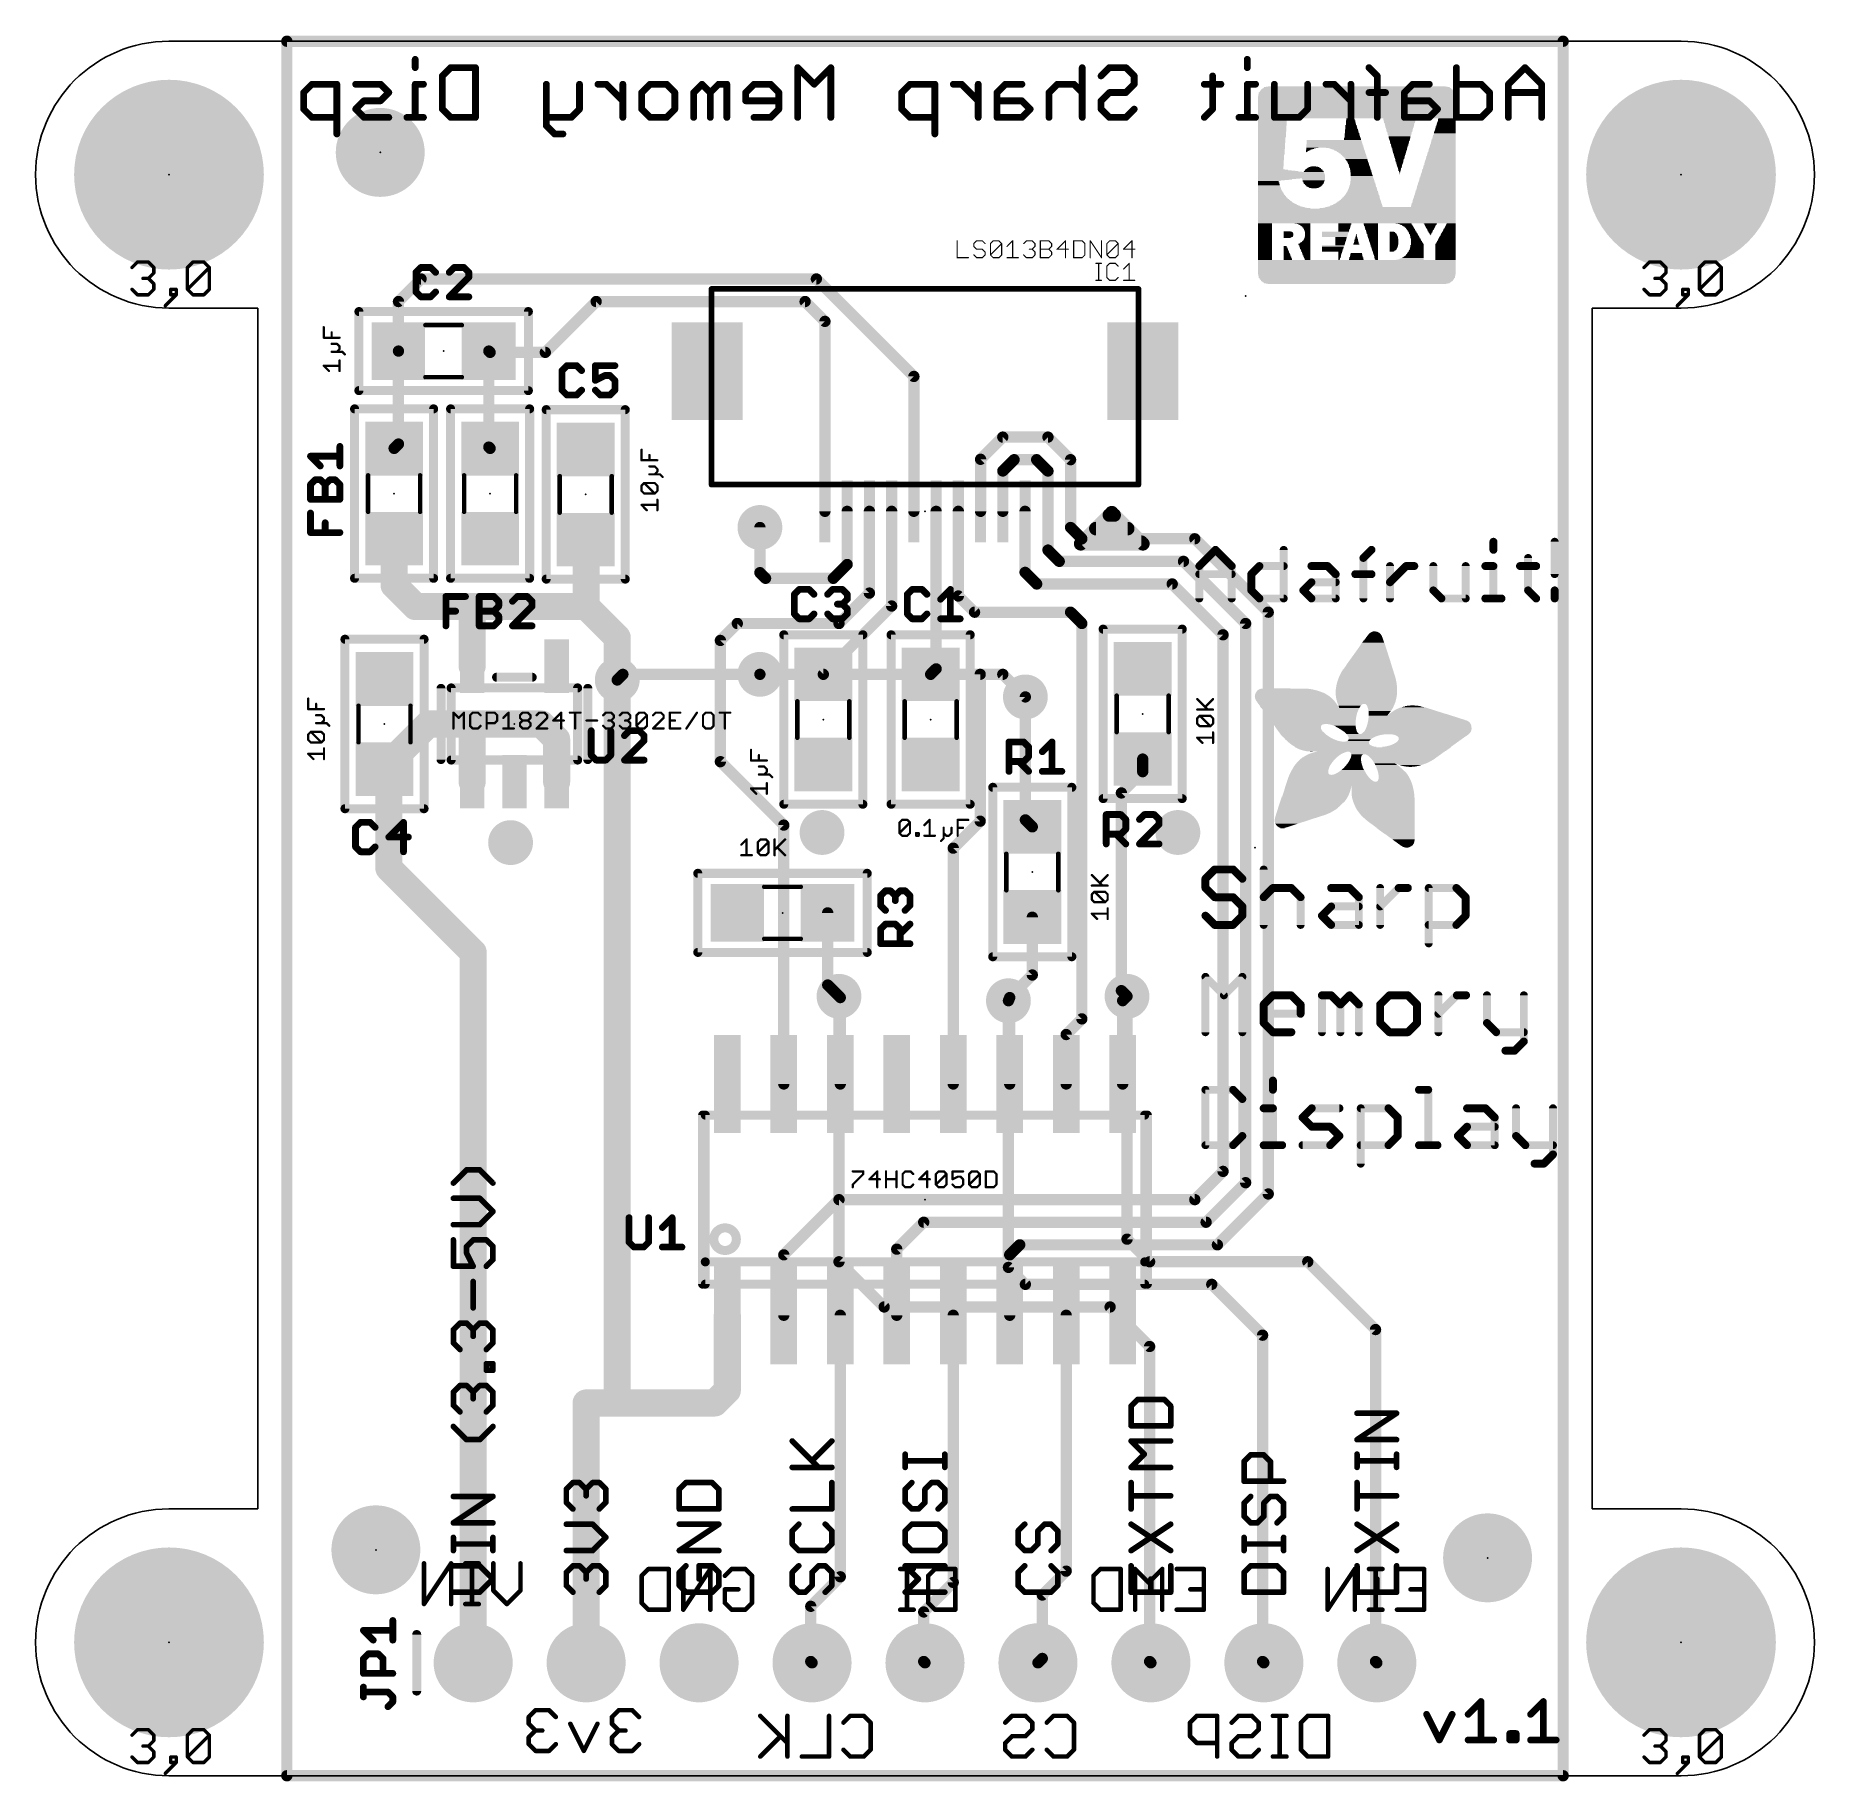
# Model space of a CAD drawing. Extents: x 0 to 40, y -0.1 to 39.1.
import ezdxf

# ---------------------------------------------------------------- set-up
doc = ezdxf.new("R2010")
doc.units = 0
for name, color, linetype in [('1', 12, 'CONTINUOUS'), ('16', 132, 'CONTINUOUS'), ('17', 110, 'CONTINUOUS'), ('18', 110, 'CONTINUOUS'), ('20', 53, 'CONTINUOUS'), ('21', 40, 'CONTINUOUS'), ('22', 40, 'CONTINUOUS'), ('23', 53, 'CONTINUOUS'), ('25', 253, 'CONTINUOUS'), ('27', 253, 'CONTINUOUS'), ('39', 12, 'CONTINUOUS'), ('40', 132, 'CONTINUOUS'), ('41', 12, 'CONTINUOUS'), ('42', 132, 'CONTINUOUS'), ('43', 110, 'CONTINUOUS'), ('48', 253, 'CONTINUOUS'), ('51', 253, 'CONTINUOUS')]:
    doc.layers.add(name, color=color, linetype=linetype)

# ---------------------------------------------------------------- blocks, each defined once
blk = doc.blocks.new('RECT')
blk.add_solid([(-0.5, -0.5), (0.5, -0.5), (-0.5, 0.5), (0.5, 0.5)])
blk = doc.blocks.new('PIE')
at = {"const_width": 0.5}
blk.add_lwpolyline([(0, -0.25, 1), (0, 0.25, 1), (0, -0.25)], format="xyb", dxfattribs=at)
blk = doc.blocks.new('ROUNDP')
at = {"const_width": 0.5}
blk.add_lwpolyline([(0, -0.25, 1), (0, 0.25, 1), (0, -0.25)], format="xyb", dxfattribs=at)
blk = doc.blocks.new('ROUNDV')
at = {"const_width": 0.5}
blk.add_lwpolyline([(0, -0.25, 1), (0, 0.25, 1), (0, -0.25)], format="xyb", dxfattribs=at)

msp = doc.modelspace()

# ---------------------------------------------------------------- linework, layer by layer
at = {"layer": '1'}
for points, const_width in [([(5.618, 39), (34.318, 39)], 0.254), ([(5.618, 0), (5.618, 39)], 0.254), ([(34.318, 39), (34.318, 0)], 0.254), ([(8.636, 33.655), (8.128, 33.147)], 0.254), ([(17.526, 33.655), (8.636, 33.655)], 0.254), ([(19.718, 31.463), (17.526, 33.655)], 0.254), ([(8.128, 33.147), (8.128, 32.033)], 0.254), ([(12.573, 33.147), (11.43, 32.004)], 0.254), ([(17.272, 33.147), (12.573, 33.147)], 0.254), ([(17.718, 32.701), (17.272, 33.147)], 0.254), ([(17.718, 28.43), (17.718, 32.701)], 0.254), ([(8.128, 32.033), (8.128, 29.943)], 0.254), ([(10.16, 32.033), (10.16, 29.874)], 0.254), ([(10.189, 32.004), (10.16, 32.033)], 0.254), ([(11.43, 32.004), (10.189, 32.004)], 0.254), ([(19.718, 28.43), (19.718, 31.463)], 0.254), ([(8.128, 29.943), (8.03, 29.845)], 0.254), ([(10.16, 29.874), (10.189, 29.845)], 0.254), ([(21.218, 29.6), (21.717, 30.099)], 0.254), ([(21.717, 30.099), (22.733, 30.099)], 0.254), ([(22.733, 30.099), (23.241, 29.591)], 0.254), ([(21.218, 28.43), (21.218, 29.6)], 0.254), ([(21.718, 29.338), (21.971, 29.591)], 0.254), ([(21.971, 29.591), (22.479, 29.591)], 0.254), ([(22.479, 29.591), (22.733, 29.337)], 0.254), ([(23.241, 29.591), (23.241, 28.067)], 0.254), ([(21.718, 28.43), (21.718, 29.338)], 0.254), ([(22.733, 29.337), (22.733, 27.559)], 0.254), ([(18.218, 28.43), (18.218, 27.235)], 0.254), ([(18.718, 28.43), (18.718, 26.592)], 0.254), ([(19.218, 28.43), (19.218, 26.301)], 0.254), ([(20.218, 28.43), (20.218, 24.888)], 0.254), ([(20.718, 28.43), (20.718, 26.526)], 0.254), ([(22.218, 28.43), (22.218, 27.058)], 0.254), ([(8.03, 27.813), (8.03, 26.768)], 0.6096), ([(12.348, 27.746), (12.339, 27.795)], 0.6096), ([(12.348, 26.289), (12.348, 27.746)], 0.6096), ([(16.256, 27.051), (16.256, 28.067)], 0.254), ([(23.241, 28.067), (23.495, 27.813)], 0.254), ([(22.733, 27.559), (22.987, 27.305)], 0.254), ([(23.495, 27.813), (26.035, 27.813)], 0.254), ([(26.035, 27.813), (27.686, 26.162)], 0.254), ([(18.218, 27.235), (17.907, 26.924)], 0.254), ([(22.987, 27.305), (25.781, 27.305)], 0.254), ([(25.781, 27.305), (27.178, 25.908)], 0.254), ([(8.03, 26.768), (8.509, 26.289)], 0.6096), ([(16.383, 26.924), (16.256, 27.051)], 0.254), ([(17.907, 26.924), (16.383, 26.924)], 0.254), ([(22.479, 26.797), (22.218, 27.058)], 0.254), ([(25.527, 26.797), (22.479, 26.797)], 0.254), ([(26.67, 25.654), (25.527, 26.797)], 0.254), ([(8.509, 26.289), (9.617, 26.289)], 0.6096), ([(9.617, 26.289), (12.348, 26.289)], 0.6096), ([(9.785, 26.257), (9.617, 26.289)], 0.6096), ([(9.785, 24.9491), (9.785, 26.257)], 0.6096), ([(12.348, 26.289), (13.048, 25.589)], 0.6096), ([(19.218, 26.301), (17.682, 24.765)], 0.254), ([(18.718, 26.592), (18.034, 25.908)], 0.254), ([(21.082, 26.162), (20.718, 26.526)], 0.254), ([(15.367, 25.527), (15.748, 25.908)], 0.254), ([(15.748, 25.908), (18.034, 25.908)], 0.254), ([(23.241, 26.162), (21.082, 26.162)], 0.254), ([(23.495, 25.908), (23.241, 26.162)], 0.254), ([(23.495, 17.018), (23.495, 25.908)], 0.254), ([(27.178, 25.908), (27.178, 13.335)], 0.254), ([(27.686, 26.162), (27.686, 13.081)], 0.254), ([(13.048, 25.589), (13.048, 24.638)], 0.6096), ([(15.367, 22.801), (15.367, 25.527)], 0.254), ([(26.67, 13.589), (26.67, 25.654)], 0.254), ([(13.048, 24.638), (13.048, 8.382)], 0.6096), ([(17.682, 24.765), (16.256, 24.765)], 0.254), ([(20.218, 24.888), (20.095, 24.765)], 0.254), ([(21.209, 24.765), (20.095, 24.765)], 0.254), ([(21.209, 21.463), (21.209, 24.765)], 0.254), ([(22.225, 21.492), (22.225, 24.257)], 0.254), ([(7.912, 22.76), (8.801, 23.649)], 0.6096), ([(8.801, 23.649), (9.944, 23.649)], 0.6096), ([(9.785, 23.49), (9.944, 23.649)], 0.6096), ([(9.785, 22.3489), (9.785, 23.49)], 0.6096), ([(9.944, 23.649), (11.341, 23.649)], 0.6096), ([(11.341, 23.649), (11.685, 23.305)], 0.6096), ([(11.685, 22.3489), (11.685, 23.305)], 0.6096), ([(7.912, 22.535), (7.814, 22.633)], 0.6096), ([(7.912, 22.535), (7.912, 22.76)], 0.6096), ([(7.912, 20.409), (7.912, 22.535)], 0.6096), ([(15.367, 22.801), (16.793, 21.375)], 0.254), ([(24.863, 22.577), (24.863, 22.86)], 0.254), ([(24.384, 22.098), (24.863, 22.577)], 0.254), ([(24.384, 17.653), (24.384, 22.098)], 0.254), ([(22.381, 21.336), (22.225, 21.492)], 0.254), ([(16.793, 21.375), (16.793, 15.554)], 0.254), ([(20.603, 20.857), (21.209, 21.463)], 0.254), ([(20.603, 15.554), (20.603, 20.857)], 0.254), ([(9.808, 18.513), (7.912, 20.409)], 0.6096), ([(17.78, 17.78), (17.78, 19.402)], 0.254), ([(22.381, 18.005), (22.381, 19.304)], 0.254), ([(9.808, 2.54), (9.808, 18.513)], 0.6096), ([(21.873, 17.497), (22.381, 18.005)], 0.254), ([(18.034, 17.526), (17.78, 17.78)], 0.254), ([(18.063, 17.497), (18.034, 17.526)], 0.254), ([(18.063, 15.554), (18.063, 17.497)], 0.254), ([(21.873, 17.497), (21.844, 17.426)], 0.254), ([(21.873, 15.554), (21.873, 17.497)], 0.254), ([(24.511, 17.526), (24.384, 17.653)], 0.254), ([(24.413, 17.428), (24.511, 17.526)], 0.254), ([(24.413, 15.554), (24.413, 17.428)], 0.254), ([(23.143, 16.666), (23.495, 17.018)], 0.254), ([(23.143, 15.554), (23.143, 16.666)], 0.254), ([(26.67, 13.589), (26.035, 12.954)], 0.254), ([(27.178, 13.335), (26.289, 12.446)], 0.254), ([(27.686, 13.081), (26.543, 11.938)], 0.254), ([(18.034, 12.954), (16.793, 11.713)], 0.254), ([(26.035, 12.954), (18.034, 12.954)], 0.254), ([(19.939, 12.446), (19.333, 11.84)], 0.254), ([(26.289, 12.446), (19.939, 12.446)], 0.254), ([(21.873, 11.713), (22.098, 11.938)], 0.254), ([(26.543, 11.938), (22.098, 11.938)], 0.254), ([(16.793, 10.354), (16.793, 11.713)], 0.254), ([(19.333, 10.354), (19.333, 11.84)], 0.254), ([(21.873, 10.354), (21.873, 11.713)], 0.254), ([(15.523, 10.354), (15.523, 8.665)], 0.6096), ([(18.063, 10.354), (18.063, 4.474)], 0.254), ([(20.603, 10.354), (20.603, 4.347)], 0.254), ([(23.143, 10.354), (23.143, 4.601)], 0.254), ([(15.523, 8.665), (15.24, 8.382)], 0.6096), ([(12.348, 2.54), (12.348, 8.382)], 0.6096), ([(13.048, 8.382), (12.348, 8.382)], 0.6096), ([(15.24, 8.382), (13.048, 8.382)], 0.6096), ([(18.063, 4.474), (17.399, 3.81)], 0.254), ([(20.603, 4.347), (19.939, 3.683)], 0.254), ([(23.143, 4.601), (22.606, 4.064)], 0.254), ([(22.606, 4.064), (22.606, 2.638)], 0.254), ([(17.399, 3.81), (17.399, 2.569)], 0.254), ([(19.939, 3.683), (19.939, 2.569)], 0.254), ([(17.399, 2.569), (17.428, 2.54)], 0.254), ([(19.939, 2.569), (19.968, 2.54)], 0.254), ([(22.606, 2.638), (22.508, 2.54)], 0.254), ([(34.318, 0), (5.618, 0)], 0.254)]:
    msp.add_lwpolyline(points, dxfattribs=dict(at, const_width=const_width))
for points, const_width in [([(5.618, 39.0635, 1), (5.618, 38.9365)], 0.127), ([(5.6815, 39, 1), (5.5545, 39)], 0.127), ([(34.3815, 39, 1), (34.2545, 39)], 0.127), ([(34.318, 38.9365, 1), (34.318, 39.0635)], 0.127), ([(8.636, 33.7185, 1), (8.636, 33.5915)], 0.127), ([(8.6809, 33.6101, 1), (8.5911, 33.6999)], 0.127), ([(17.5709, 33.6999, 1), (17.4811, 33.6101)], 0.127), ([(17.526, 33.5915, 1), (17.526, 33.7185)], 0.127), ([(8.1915, 33.147, 1), (8.0645, 33.147)], 0.127), ([(8.0831, 33.1919, 1), (8.1729, 33.1021)], 0.127), ([(12.573, 33.2105, 1), (12.573, 33.0835)], 0.127), ([(12.6179, 33.1021, 1), (12.5281, 33.1919)], 0.127), ([(17.3169, 33.1919, 1), (17.2271, 33.1021)], 0.127), ([(17.272, 33.0835, 1), (17.272, 33.2105)], 0.127), ([(17.7815, 32.701, 1), (17.6545, 32.701)], 0.127), ([(17.6731, 32.6561, 1), (17.7629, 32.7459)], 0.127), ([(8.1915, 32.033, 1), (8.0645, 32.033)], 0.127), ([(8.0645, 32.033, 1), (8.1915, 32.033)], 0.127), ([(10.2235, 32.033, 1), (10.0965, 32.033)], 0.127), ([(10.2049, 32.0779, 1), (10.1151, 31.9881)], 0.127), ([(10.189, 32.0675, 1), (10.189, 31.9405)], 0.127), ([(10.1441, 31.9591, 1), (10.2339, 32.0489)], 0.127), ([(11.3851, 32.0489, 1), (11.4749, 31.9591)], 0.127), ([(11.43, 31.9405, 1), (11.43, 32.0675)], 0.127), ([(19.7815, 31.463, 1), (19.6545, 31.463)], 0.127), ([(19.6731, 31.4181, 1), (19.7629, 31.5079)], 0.127), ([(8.0645, 29.943, 1), (8.1915, 29.943)], 0.127), ([(8.1729, 29.8981, 1), (8.0831, 29.9879)], 0.127), ([(10.2049, 29.9189, 1), (10.1151, 29.8291)], 0.127), ([(21.717, 30.1625, 1), (21.717, 30.0355)], 0.127), ([(21.7619, 30.0541, 1), (21.6721, 30.1439)], 0.127), ([(22.7779, 30.1439, 1), (22.6881, 30.0541)], 0.127), ([(22.733, 30.0355, 1), (22.733, 30.1625)], 0.127), ([(7.9851, 29.8899, 1), (8.0749, 29.8001)], 0.127), ([(10.0965, 29.874, 1), (10.2235, 29.874)], 0.127), ([(10.1441, 29.8001, 1), (10.2339, 29.8899)], 0.127), ([(21.2815, 29.6, 1), (21.1545, 29.6)], 0.127), ([(21.1731, 29.6449, 1), (21.2629, 29.5551)], 0.127), ([(21.971, 29.6545, 1), (21.971, 29.5275)], 0.127), ([(22.0159, 29.5461, 1), (21.9261, 29.6359)], 0.127), ([(22.5239, 29.6359, 1), (22.4341, 29.5461)], 0.127), ([(22.479, 29.5275, 1), (22.479, 29.6545)], 0.127), ([(23.3045, 29.591, 1), (23.1775, 29.591)], 0.127), ([(23.1961, 29.5461, 1), (23.2859, 29.6359)], 0.127), ([(21.7815, 29.338, 1), (21.6545, 29.338)], 0.127), ([(21.6731, 29.3829, 1), (21.7629, 29.2931)], 0.127), ([(22.7965, 29.337, 1), (22.6695, 29.337)], 0.127), ([(22.6881, 29.2921, 1), (22.7779, 29.3819)], 0.127), ([(17.6545, 28.43, 1), (17.7815, 28.43)], 0.127), ([(18.2815, 28.43, 1), (18.1545, 28.43)], 0.127), ([(18.7815, 28.43, 1), (18.6545, 28.43)], 0.127), ([(19.2815, 28.43, 1), (19.1545, 28.43)], 0.127), ([(19.6545, 28.43, 1), (19.7815, 28.43)], 0.127), ([(20.2815, 28.43, 1), (20.1545, 28.43)], 0.127), ([(20.7815, 28.43, 1), (20.6545, 28.43)], 0.127), ([(21.1545, 28.43, 1), (21.2815, 28.43)], 0.127), ([(21.6545, 28.43, 1), (21.7815, 28.43)], 0.127), ([(22.2815, 28.43, 1), (22.1545, 28.43)], 0.127), ([(8.1824, 27.813, 1), (7.8776, 27.813)], 0.3048), ([(12.4889, 27.8225, 1), (12.1891, 27.7675)], 0.3048), ([(12.5004, 27.746, 1), (12.1956, 27.746)], 0.3048), ([(16.3195, 28.067, 1), (16.1925, 28.067)], 0.127), ([(23.2859, 28.1119, 1), (23.1961, 28.0221)], 0.127), ([(23.1775, 28.067, 1), (23.3045, 28.067)], 0.127), ([(12.1981, 27.7185, 1), (12.4979, 27.7735)], 0.3048), ([(22.7779, 27.6039, 1), (22.6881, 27.5141)], 0.127), ([(22.6695, 27.559, 1), (22.7965, 27.559)], 0.127), ([(23.495, 27.8765, 1), (23.495, 27.7495)], 0.127), ([(23.4501, 27.7681, 1), (23.5399, 27.8579)], 0.127), ([(26.0799, 27.8579, 1), (25.9901, 27.7681)], 0.127), ([(26.035, 27.7495, 1), (26.035, 27.8765)], 0.127), ([(18.1545, 27.235, 1), (18.2815, 27.235)], 0.127), ([(18.2629, 27.1901, 1), (18.1731, 27.2799)], 0.127), ([(22.987, 27.3685, 1), (22.987, 27.2415)], 0.127), ([(22.9421, 27.2601, 1), (23.0319, 27.3499)], 0.127), ([(25.8259, 27.3499, 1), (25.7361, 27.2601)], 0.127), ([(25.781, 27.2415, 1), (25.781, 27.3685)], 0.127), ([(8.1378, 26.8758, 1), (7.9222, 26.6602)], 0.3048), ([(7.8776, 26.768, 1), (8.1824, 26.768)], 0.3048), ([(16.3009, 27.0959, 1), (16.2111, 27.0061)], 0.127), ([(16.1925, 27.051, 1), (16.3195, 27.051)], 0.127), ([(16.383, 26.9875, 1), (16.383, 26.8605)], 0.127), ([(16.3381, 26.8791, 1), (16.4279, 26.9689)], 0.127), ([(17.8621, 26.9689, 1), (17.9519, 26.8791)], 0.127), ([(17.907, 26.8605, 1), (17.907, 26.9875)], 0.127), ([(22.2629, 27.1029, 1), (22.1731, 27.0131)], 0.127), ([(22.1545, 27.058, 1), (22.2815, 27.058)], 0.127), ([(22.479, 26.8605, 1), (22.479, 26.7335)], 0.127), ([(22.4341, 26.7521, 1), (22.5239, 26.8419)], 0.127), ([(25.5719, 26.8419, 1), (25.4821, 26.7521)], 0.127), ([(25.527, 26.7335, 1), (25.527, 26.8605)], 0.127), ([(8.509, 26.4414, 1), (8.509, 26.1366)], 0.3048), ([(8.4012, 26.1812, 1), (8.6168, 26.3968)], 0.3048), ([(9.617, 26.4414, 1), (9.617, 26.1366)], 0.3048), ([(9.6455, 26.4387, 1), (9.5885, 26.1393)], 0.3048), ([(9.617, 26.1366, 1), (9.617, 26.4414)], 0.3048), ([(9.9374, 26.257, 1), (9.6326, 26.257)], 0.3048), ([(9.7565, 26.1073, 1), (9.8135, 26.4067)], 0.3048), ([(12.4558, 26.3968, 1), (12.2402, 26.1812)], 0.3048), ([(12.1956, 26.289, 1), (12.5004, 26.289)], 0.3048), ([(12.348, 26.1366, 1), (12.348, 26.4414)], 0.3048), ([(18.6545, 26.592, 1), (18.7815, 26.592)], 0.127), ([(18.7629, 26.5471, 1), (18.6731, 26.6369)], 0.127), ([(19.2629, 26.2561, 1), (19.1731, 26.3459)], 0.127), ([(20.7629, 26.5709, 1), (20.6731, 26.4811)], 0.127), ([(20.6545, 26.526, 1), (20.7815, 26.526)], 0.127), ([(15.748, 25.9715, 1), (15.748, 25.8445)], 0.127), ([(15.7929, 25.8631, 1), (15.7031, 25.9529)], 0.127), ([(17.9891, 25.9529, 1), (18.0789, 25.8631)], 0.127), ([(18.034, 25.8445, 1), (18.034, 25.9715)], 0.127), ([(19.1545, 26.301, 1), (19.2815, 26.301)], 0.127), ([(21.082, 26.2255, 1), (21.082, 26.0985)], 0.127), ([(21.0371, 26.1171, 1), (21.1269, 26.2069)], 0.127), ([(23.2859, 26.2069, 1), (23.1961, 26.1171)], 0.127), ([(23.241, 26.0985, 1), (23.241, 26.2255)], 0.127), ([(23.5585, 25.908, 1), (23.4315, 25.908)], 0.127), ([(23.4501, 25.8631, 1), (23.5399, 25.9529)], 0.127), ([(27.2415, 25.908, 1), (27.1145, 25.908)], 0.127), ([(27.1331, 25.8631, 1), (27.2229, 25.9529)], 0.127), ([(27.7495, 26.162, 1), (27.6225, 26.162)], 0.127), ([(27.6411, 26.1171, 1), (27.7309, 26.2069)], 0.127), ([(13.2004, 25.589, 1), (12.8956, 25.589)], 0.3048), ([(12.9402, 25.4812, 1), (13.1558, 25.6968)], 0.3048), ([(15.4305, 25.527, 1), (15.3035, 25.527)], 0.127), ([(15.3221, 25.5719, 1), (15.4119, 25.4821)], 0.127), ([(26.7335, 25.654, 1), (26.6065, 25.654)], 0.127), ([(26.6251, 25.6091, 1), (26.7149, 25.6989)], 0.127), ([(9.6326, 24.9491, 1), (9.9374, 24.9491)], 0.3048), ([(13.2004, 24.638, 1), (12.8956, 24.638)], 0.3048), ([(16.256, 24.8285, 1), (16.256, 24.7015)], 0.127), ([(17.6371, 24.8099, 1), (17.7269, 24.7201)], 0.127), ([(17.682, 24.7015, 1), (17.682, 24.8285)], 0.127), ([(20.095, 24.8285, 1), (20.095, 24.7015)], 0.127), ([(20.0501, 24.8099, 1), (20.1399, 24.7201)], 0.127), ([(20.1545, 24.888, 1), (20.2815, 24.888)], 0.127), ([(20.2629, 24.8431, 1), (20.1731, 24.9329)], 0.127), ([(21.2725, 24.765, 1), (21.1455, 24.765)], 0.127), ([(21.209, 24.7015, 1), (21.209, 24.8285)], 0.127), ([(12.8956, 24.638, 1), (13.2004, 24.638)], 0.3048), ([(22.2885, 24.257, 1), (22.1615, 24.257)], 0.127), ([(8.801, 23.8014, 1), (8.801, 23.4966)], 0.3048), ([(8.9088, 23.5412, 1), (8.6932, 23.7568)], 0.3048), ([(9.6772, 23.5978, 1), (9.8928, 23.3822)], 0.3048), ([(9.9374, 23.49, 1), (9.6326, 23.49)], 0.3048), ([(9.944, 23.8014, 1), (9.944, 23.4966)], 0.3048), ([(10.0518, 23.5412, 1), (9.8362, 23.7568)], 0.3048), ([(9.944, 23.4966, 1), (9.944, 23.8014)], 0.3048), ([(11.4488, 23.7568, 1), (11.2332, 23.5412)], 0.3048), ([(11.341, 23.4966, 1), (11.341, 23.8014)], 0.3048), ([(11.8374, 23.305, 1), (11.5326, 23.305)], 0.3048), ([(11.5772, 23.1972, 1), (11.7928, 23.4128)], 0.3048), ([(7.9218, 22.7408, 1), (7.7062, 22.5252)], 0.3048), ([(7.8042, 22.8678, 1), (8.0198, 22.6522)], 0.3048), ([(8.0644, 22.76, 1), (7.7596, 22.76)], 0.3048), ([(8.0644, 22.535, 1), (7.7596, 22.535)], 0.3048), ([(15.4119, 22.8459, 1), (15.3221, 22.7561)], 0.127), ([(15.3035, 22.801, 1), (15.4305, 22.801)], 0.127), ([(24.9265, 22.86, 1), (24.7995, 22.86)], 0.127), ([(7.7596, 22.535, 1), (8.0644, 22.535)], 0.3048), ([(7.8042, 22.4272, 1), (8.0198, 22.6428)], 0.3048), ([(9.6326, 22.3489, 1), (9.9374, 22.3489)], 0.3048), ([(11.5326, 22.3489, 1), (11.8374, 22.3489)], 0.3048), ([(24.7995, 22.577, 1), (24.9265, 22.577)], 0.127), ([(24.9079, 22.5321, 1), (24.8181, 22.6219)], 0.127), ([(24.4475, 22.098, 1), (24.3205, 22.098)], 0.127), ([(24.3391, 22.1429, 1), (24.4289, 22.0531)], 0.127), ([(22.2699, 21.5369, 1), (22.1801, 21.4471)], 0.127), ([(16.8565, 21.375, 1), (16.7295, 21.375)], 0.127), ([(16.7481, 21.3301, 1), (16.8379, 21.4199)], 0.127), ([(21.1455, 21.463, 1), (21.2725, 21.463)], 0.127), ([(21.2539, 21.4181, 1), (21.1641, 21.5079)], 0.127), ([(22.1615, 21.492, 1), (22.2885, 21.492)], 0.127), ([(22.3361, 21.2911, 1), (22.4259, 21.3809)], 0.127), ([(20.6665, 20.857, 1), (20.5395, 20.857)], 0.127), ([(20.5581, 20.9019, 1), (20.6479, 20.8121)], 0.127), ([(8.0198, 20.5168, 1), (7.8042, 20.3012)], 0.3048), ([(7.7596, 20.409, 1), (8.0644, 20.409)], 0.3048), ([(17.8435, 19.402, 1), (17.7165, 19.402)], 0.127), ([(22.4445, 19.304, 1), (22.3175, 19.304)], 0.127), ([(9.9604, 18.513, 1), (9.6556, 18.513)], 0.3048), ([(9.7002, 18.4052, 1), (9.9158, 18.6208)], 0.3048), ([(22.3175, 18.005, 1), (22.4445, 18.005)], 0.127), ([(22.4259, 17.9601, 1), (22.3361, 18.0499)], 0.127), ([(17.8249, 17.8249, 1), (17.7351, 17.7351)], 0.127), ([(17.7165, 17.78, 1), (17.8435, 17.78)], 0.127), ([(18.0789, 17.5709, 1), (17.9891, 17.4811)], 0.127), ([(17.9891, 17.4811, 1), (18.0789, 17.5709)], 0.127), ([(18.1265, 17.497, 1), (17.9995, 17.497)], 0.127), ([(18.0181, 17.4521, 1), (18.1079, 17.5419)], 0.127), ([(21.9365, 17.497, 1), (21.8095, 17.497)], 0.127), ([(21.8281, 17.5419, 1), (21.9179, 17.4521)], 0.127), ([(21.9318, 17.473, 1), (21.8142, 17.521)], 0.127), ([(24.4289, 17.6979, 1), (24.3391, 17.6081)], 0.127), ([(24.3205, 17.653, 1), (24.4475, 17.653)], 0.127), ([(24.5559, 17.4811, 1), (24.4661, 17.5709)], 0.127), ([(24.4661, 17.4811, 1), (24.5559, 17.5709)], 0.127), ([(21.7852, 17.45, 1), (21.9028, 17.402)], 0.127), ([(24.4765, 17.428, 1), (24.3495, 17.428)], 0.127), ([(24.3681, 17.4729, 1), (24.4579, 17.3831)], 0.127), ([(23.4315, 17.018, 1), (23.5585, 17.018)], 0.127), ([(23.5399, 16.9731, 1), (23.4501, 17.0629)], 0.127), ([(23.2065, 16.666, 1), (23.0795, 16.666)], 0.127), ([(23.0981, 16.7109, 1), (23.1879, 16.6211)], 0.127), ([(16.7295, 15.554, 1), (16.8565, 15.554)], 0.127), ([(17.9995, 15.554, 1), (18.1265, 15.554)], 0.127), ([(20.5395, 15.554, 1), (20.6665, 15.554)], 0.127), ([(21.8095, 15.554, 1), (21.9365, 15.554)], 0.127), ([(23.0795, 15.554, 1), (23.2065, 15.554)], 0.127), ([(24.3495, 15.554, 1), (24.4765, 15.554)], 0.127), ([(26.6065, 13.589, 1), (26.7335, 13.589)], 0.127), ([(26.7149, 13.5441, 1), (26.6251, 13.6339)], 0.127), ([(27.1145, 13.335, 1), (27.2415, 13.335)], 0.127), ([(27.2229, 13.2901, 1), (27.1331, 13.3799)], 0.127), ([(27.7309, 13.0361, 1), (27.6411, 13.1259)], 0.127), ([(18.034, 13.0175, 1), (18.034, 12.8905)], 0.127), ([(18.0789, 12.9091, 1), (17.9891, 12.9989)], 0.127), ([(25.9901, 12.9989, 1), (26.0799, 12.9091)], 0.127), ([(26.035, 12.8905, 1), (26.035, 13.0175)], 0.127), ([(27.6225, 13.081, 1), (27.7495, 13.081)], 0.127), ([(19.939, 12.5095, 1), (19.939, 12.3825)], 0.127), ([(19.9839, 12.4011, 1), (19.8941, 12.4909)], 0.127), ([(26.2441, 12.4909, 1), (26.3339, 12.4011)], 0.127), ([(26.289, 12.3825, 1), (26.289, 12.5095)], 0.127), ([(22.098, 12.0015, 1), (22.098, 11.8745)], 0.127), ([(22.1429, 11.8931, 1), (22.0531, 11.9829)], 0.127), ([(26.4981, 11.9829, 1), (26.5879, 11.8931)], 0.127), ([(26.543, 11.8745, 1), (26.543, 12.0015)], 0.127), ([(16.8565, 11.713, 1), (16.7295, 11.713)], 0.127), ([(16.7481, 11.7579, 1), (16.8379, 11.6681)], 0.127), ([(19.3965, 11.84, 1), (19.2695, 11.84)], 0.127), ([(19.2881, 11.8849, 1), (19.3779, 11.7951)], 0.127), ([(21.9365, 11.713, 1), (21.8095, 11.713)], 0.127), ([(21.8281, 11.7579, 1), (21.9179, 11.6681)], 0.127), ([(15.6754, 10.354, 1), (15.3706, 10.354)], 0.3048), ([(16.7295, 10.354, 1), (16.8565, 10.354)], 0.127), ([(18.1265, 10.354, 1), (17.9995, 10.354)], 0.127), ([(19.2695, 10.354, 1), (19.3965, 10.354)], 0.127), ([(20.6665, 10.354, 1), (20.5395, 10.354)], 0.127), ([(21.8095, 10.354, 1), (21.9365, 10.354)], 0.127), ([(23.2065, 10.354, 1), (23.0795, 10.354)], 0.127), ([(15.3706, 8.665, 1), (15.6754, 8.665)], 0.3048), ([(15.6308, 8.5572, 1), (15.4152, 8.7728)], 0.3048), ([(12.5004, 8.382, 1), (12.1956, 8.382)], 0.3048), ([(12.348, 8.5344, 1), (12.348, 8.2296)], 0.3048), ([(13.048, 8.5344, 1), (13.048, 8.2296)], 0.3048), ([(12.8956, 8.382, 1), (13.2004, 8.382)], 0.3048), ([(13.048, 8.2296, 1), (13.048, 8.5344)], 0.3048), ([(15.1322, 8.4898, 1), (15.3478, 8.2742)], 0.3048), ([(15.24, 8.2296, 1), (15.24, 8.5344)], 0.3048), ([(17.9995, 4.474, 1), (18.1265, 4.474)], 0.127), ([(18.1079, 4.4291, 1), (18.0181, 4.5189)], 0.127), ([(20.5395, 4.347, 1), (20.6665, 4.347)], 0.127), ([(20.6479, 4.3021, 1), (20.5581, 4.3919)], 0.127), ([(23.0795, 4.601, 1), (23.2065, 4.601)], 0.127), ([(23.1879, 4.5561, 1), (23.0981, 4.6459)], 0.127), ([(22.6695, 4.064, 1), (22.5425, 4.064)], 0.127), ([(22.5611, 4.1089, 1), (22.6509, 4.0191)], 0.127), ([(17.4625, 3.81, 1), (17.3355, 3.81)], 0.127), ([(17.3541, 3.8549, 1), (17.4439, 3.7651)], 0.127), ([(20.0025, 3.683, 1), (19.8755, 3.683)], 0.127), ([(19.8941, 3.7279, 1), (19.9839, 3.6381)], 0.127), ([(9.6556, 2.54, 1), (9.9604, 2.54)], 0.3048), ([(12.1956, 2.54, 1), (12.5004, 2.54)], 0.3048), ([(17.4439, 2.6139, 1), (17.3541, 2.5241)], 0.127), ([(17.3355, 2.569, 1), (17.4625, 2.569)], 0.127), ([(17.3831, 2.4951, 1), (17.4729, 2.5849)], 0.127), ([(19.9839, 2.6139, 1), (19.8941, 2.5241)], 0.127), ([(19.8755, 2.569, 1), (20.0025, 2.569)], 0.127), ([(19.9231, 2.4951, 1), (20.0129, 2.5849)], 0.127), ([(22.4631, 2.5849, 1), (22.5529, 2.4951)], 0.127), ([(22.5425, 2.638, 1), (22.6695, 2.638)], 0.127), ([(22.6509, 2.5931, 1), (22.5611, 2.6829)], 0.127), ([(5.618, 0.0635, 1), (5.618, -0.0635)], 0.127), ([(5.5545, 0, 1), (5.6815, 0)], 0.127), ([(34.2545, 0, 1), (34.3815, 0)], 0.127), ([(34.318, -0.0635, 1), (34.318, 0.0635)], 0.127)]:
    msp.add_lwpolyline(points, format="xyb", dxfattribs=dict(at, const_width=const_width))
at = {"layer": '16', "const_width": 0.254}
for points in [[(34.318, 39), (5.618, 39)], [(5.618, 39), (5.618, 0)], [(34.318, 0), (34.318, 39)], [(13.175, 24.765), (13.048, 24.638)], [(16.256, 24.765), (13.175, 24.765)], [(21.717, 24.765), (16.256, 24.765)], [(22.225, 24.257), (21.717, 24.765)], [(18.034, 17.526), (18.034, 11.557)], [(24.511, 17.526), (24.511, 12.065)], [(21.844, 17.426), (21.844, 11.43)], [(24.511, 12.065), (25.019, 11.557)], [(18.034, 11.557), (19.05, 10.541)], [(25.019, 11.557), (28.575, 11.557)], [(28.575, 11.557), (30.099, 10.033)], [(21.844, 11.43), (22.225, 11.049)], [(22.225, 11.049), (26.416, 11.049)], [(26.416, 11.049), (27.559, 9.906)], [(19.05, 10.541), (24.13, 10.541)], [(24.13, 10.541), (25.019, 9.652)], [(27.559, 9.906), (27.559, 2.569)], [(30.099, 10.033), (30.099, 2.569)], [(25.019, 9.652), (25.019, 2.569)], [(25.019, 2.569), (25.048, 2.54)], [(27.559, 2.569), (27.588, 2.54)], [(30.099, 2.569), (30.128, 2.54)], [(5.618, 0), (34.318, 0)]]:
    msp.add_lwpolyline(points, dxfattribs=at)
at = {"layer": '16', "const_width": 0.127}
for points in [[(5.618, 39.0635, 1), (5.618, 38.9365)], [(5.6815, 39, 1), (5.5545, 39)], [(34.3815, 39, 1), (34.2545, 39)], [(34.318, 38.9365, 1), (34.318, 39.0635)], [(13.175, 24.8285, 1), (13.175, 24.7015)], [(13.2199, 24.7201, 1), (13.1301, 24.8099)], [(16.256, 24.8285, 1), (16.256, 24.7015)], [(16.256, 24.7015, 1), (16.256, 24.8285)], [(21.7619, 24.8099, 1), (21.6721, 24.7201)], [(21.717, 24.7015, 1), (21.717, 24.8285)], [(13.0031, 24.6829, 1), (13.0929, 24.5931)], [(22.1801, 24.2121, 1), (22.2699, 24.3019)], [(18.0975, 17.526, 1), (17.9705, 17.526)], [(24.5745, 17.526, 1), (24.4475, 17.526)], [(21.9075, 17.426, 1), (21.7805, 17.426)], [(24.5559, 12.1099, 1), (24.4661, 12.0201)], [(24.4475, 12.065, 1), (24.5745, 12.065)], [(18.0789, 11.6019, 1), (17.9891, 11.5121)], [(17.9705, 11.557, 1), (18.0975, 11.557)], [(25.019, 11.6205, 1), (25.019, 11.4935)], [(24.9741, 11.5121, 1), (25.0639, 11.6019)], [(28.6199, 11.6019, 1), (28.5301, 11.5121)], [(28.575, 11.4935, 1), (28.575, 11.6205)], [(21.8889, 11.4749, 1), (21.7991, 11.3851)], [(21.7805, 11.43, 1), (21.9075, 11.43)], [(22.225, 11.1125, 1), (22.225, 10.9855)], [(22.1801, 11.0041, 1), (22.2699, 11.0939)], [(26.4609, 11.0939, 1), (26.3711, 11.0041)], [(26.416, 10.9855, 1), (26.416, 11.1125)], [(19.05, 10.6045, 1), (19.05, 10.4775)], [(19.0051, 10.4961, 1), (19.0949, 10.5859)], [(24.1749, 10.5859, 1), (24.0851, 10.4961)], [(24.13, 10.4775, 1), (24.13, 10.6045)], [(27.6225, 9.906, 1), (27.4955, 9.906)], [(27.5141, 9.8611, 1), (27.6039, 9.9509)], [(30.1625, 10.033, 1), (30.0355, 10.033)], [(30.0541, 9.9881, 1), (30.1439, 10.0779)], [(25.0825, 9.652, 1), (24.9555, 9.652)], [(24.9741, 9.6071, 1), (25.0639, 9.6969)], [(25.0639, 2.6139, 1), (24.9741, 2.5241)], [(24.9555, 2.569, 1), (25.0825, 2.569)], [(25.0031, 2.4951, 1), (25.0929, 2.5849)], [(27.6039, 2.6139, 1), (27.5141, 2.5241)], [(27.4955, 2.569, 1), (27.6225, 2.569)], [(27.5431, 2.4951, 1), (27.6329, 2.5849)], [(30.1439, 2.6139, 1), (30.0541, 2.5241)], [(30.0355, 2.569, 1), (30.1625, 2.569)], [(30.0831, 2.4951, 1), (30.1729, 2.5849)], [(5.618, 0.0635, 1), (5.618, -0.0635)], [(5.5545, 0, 1), (5.6815, 0)], [(34.2545, 0, 1), (34.3815, 0)], [(34.318, -0.0635, 1), (34.318, 0.0635)]]:
    msp.add_lwpolyline(points, format="xyb", dxfattribs=at)
at = {"layer": '20'}
for p, q in [((2.968, 39), (36.968, 39)), ((4.968, 33), (2.968, 33)), ((4.968, 6), (4.968, 33)), ((36.968, 33), (34.968, 33)), ((34.968, 33), (34.968, 6)), ((2.968, 6), (4.968, 6)), ((34.968, 6), (36.968, 6)), ((36.968, 0), (2.968, 0))]:
    msp.add_line(p, q, dxfattribs=at)
for centre, start, end in [((2.968, 36), 90, 180), ((36.968, 36), 0, 90), ((2.968, 36), 180, 270), ((36.968, 36), 270, 0), ((2.968, 3), 90, 180), ((36.968, 3), 0, 90), ((2.968, 3), 180, 270), ((36.968, 3), 270, 0)]:
    msp.add_arc(centre, 3, start, end, dxfattribs=at)
at = {"layer": '21'}
for points, const_width in [([(2.968, 33.968, 1), (2.968, 38.032, 1), (2.968, 33.968)], 0.2032), ([(36.968, 33.968, 1), (36.968, 38.032, 1), (36.968, 33.968)], 0.2032), ([(7.239, 32.9728, 1), (7.239, 32.8712)], 0.1016), ([(7.2898, 32.922, 1), (7.1882, 32.922)], 0.1016), ([(11.0998, 32.922, 1), (10.9982, 32.922)], 0.1016), ([(11.049, 32.8712, 1), (11.049, 32.9728)], 0.1016), ([(7.239, 31.1948, 1), (7.239, 31.0932)], 0.1016), ([(11.049, 31.0932, 1), (11.049, 31.1948)], 0.1016), ([(7.1918, 30.734, 1), (7.0902, 30.734)], 0.1016), ([(7.141, 30.7848, 1), (7.141, 30.6832)], 0.1016), ([(7.1882, 31.144, 1), (7.2898, 31.144)], 0.1016), ([(8.9698, 30.734, 1), (8.8682, 30.734)], 0.1016), ([(8.919, 30.6832, 1), (8.919, 30.7848)], 0.1016), ([(9.3508, 30.734, 1), (9.2492, 30.734)], 0.1016), ([(9.3, 30.7848, 1), (9.3, 30.6832)], 0.1016), ([(10.9982, 31.144, 1), (11.0998, 31.144)], 0.1016), ([(11.1288, 30.734, 1), (11.0272, 30.734)], 0.1016), ([(11.078, 30.6832, 1), (11.078, 30.7848)], 0.1016), ([(11.5008, 30.716, 1), (11.3992, 30.716)], 0.1016), ([(11.45, 30.7668, 1), (11.45, 30.6652)], 0.1016), ([(13.2788, 30.716, 1), (13.1772, 30.716)], 0.1016), ([(13.228, 30.6652, 1), (13.228, 30.7668)], 0.1016), ([(15.1998, 30.23, 1), (15.1363, 30.23)], 0.0635), ([(24.7997, 30.23, 1), (24.7363, 30.23)], 0.0635), ([(15.168, 29.0617, 1), (15.168, 28.9983)], 0.0635), ([(15.1363, 29.03, 1), (15.1998, 29.03)], 0.0635), ([(17.068, 28.9983, 1), (17.068, 29.0617)], 0.0635), ([(22.668, 29.0617, 1), (22.668, 28.9983)], 0.0635), ([(24.7363, 29.03, 1), (24.7997, 29.03)], 0.0635), ([(24.768, 28.9983, 1), (24.768, 29.0617)], 0.0635), ([(24.1144, 28.4226, 1), (24.1144, 28.2702)], 0.1524), ([(24.2219, 28.4539, 1), (24.1141, 28.3461)], 0.1524), ([(24.2219, 28.3461, 1), (24.1141, 28.4539)], 0.1524), ([(24.2216, 28.2702, 1), (24.2216, 28.4226)], 0.1524), ([(23.8096, 28.1178, 1), (23.8096, 27.9654)], 0.1524), ([(24.5264, 27.9654, 1), (24.5264, 28.1178)], 0.1524), ([(23.468, 27.7762, 1), (23.468, 27.6238)], 0.1524), ([(23.4141, 27.7539, 1), (23.5219, 27.6461)], 0.1524), ([(23.5048, 27.813, 1), (23.5048, 27.6606)], 0.1524), ([(24.8141, 27.6461, 1), (24.9219, 27.7539)], 0.1524), ([(24.8312, 27.6606, 1), (24.8312, 27.813)], 0.1524), ([(24.868, 27.6238, 1), (24.868, 27.7762)], 0.1524), ([(26.532, 27.5955, 1), (26.4692, 27.5326)], 0.0889), ([(26.532, 27.5326, 1), (26.4692, 27.5955)], 0.0889), ([(28.0788, 27.564, 1), (27.9899, 27.564)], 0.0889), ([(30.0402, 27.5326, 1), (29.9773, 27.5955)], 0.0889), ([(32.7945, 27.7462, 1), (32.7056, 27.7462)], 0.0889), ([(32.7056, 27.564, 1), (32.7945, 27.564)], 0.0889), ([(34.1715, 27.7462, 1), (34.0826, 27.7462)], 0.0889), ([(26.1807, 27.1997, 1), (26.0918, 27.1997)], 0.0889), ([(26.1048, 27.2311, 1), (26.1676, 27.1682)], 0.0889), ([(26.9094, 27.1997, 1), (26.8205, 27.1997)], 0.0889), ([(26.8335, 27.1682, 1), (26.8964, 27.2311)], 0.0889), ([(27.4878, 27.2441, 1), (27.4878, 27.1552)], 0.0889), ([(27.5192, 27.1682, 1), (27.4564, 27.2311)], 0.0889), ([(28.0344, 27.1552, 1), (28.0344, 27.2441)], 0.0889), ([(28.6572, 27.2441, 1), (28.6572, 27.1552)], 0.0889), ([(29.053, 27.2311, 1), (28.9901, 27.1682)], 0.0889), ([(29.0216, 27.1552, 1), (29.0216, 27.2441)], 0.0889), ([(29.871, 27.3818, 1), (29.7821, 27.3818)], 0.0889), ([(29.7952, 27.4133, 1), (29.858, 27.3504)], 0.0889), ([(30.4684, 27.1997, 1), (30.3795, 27.1997)], 0.0889), ([(30.7884, 27.2441, 1), (30.7884, 27.1552)], 0.0889), ([(30.8198, 27.1682, 1), (30.7569, 27.2311)], 0.0889), ([(30.9706, 27.1552, 1), (30.9706, 27.2441)], 0.0889), ([(31.4429, 27.1997, 1), (31.354, 27.1997)], 0.0889), ([(32.1717, 27.1997, 1), (32.0828, 27.1997)], 0.0889), ([(32.5679, 27.2441, 1), (32.5679, 27.1552)], 0.0889), ([(32.7945, 27.1997, 1), (32.7056, 27.1997)], 0.0889), ([(32.7501, 27.1552, 1), (32.7501, 27.2441)], 0.0889), ([(33.3475, 27.2441, 1), (33.3475, 27.1552)], 0.0889), ([(33.5741, 27.3818, 1), (33.4852, 27.3818)], 0.0889), ([(33.7119, 27.1552, 1), (33.7119, 27.2441)], 0.0889), ([(7.141, 26.9748, 1), (7.141, 26.8732)], 0.1016), ([(7.0902, 26.924, 1), (7.1918, 26.924)], 0.1016), ([(8.8682, 26.924, 1), (8.9698, 26.924)], 0.1016), ([(8.919, 26.8732, 1), (8.919, 26.9748)], 0.1016), ([(9.3, 26.9748, 1), (9.3, 26.8732)], 0.1016), ([(9.2492, 26.924, 1), (9.3508, 26.924)], 0.1016), ([(11.0272, 26.924, 1), (11.1288, 26.924)], 0.1016), ([(11.078, 26.8732, 1), (11.078, 26.9748)], 0.1016), ([(11.45, 26.9568, 1), (11.45, 26.8552)], 0.1016), ([(11.3992, 26.906, 1), (11.5008, 26.906)], 0.1016), ([(13.1772, 26.906, 1), (13.2788, 26.906)], 0.1016), ([(13.228, 26.8552, 1), (13.228, 26.9568)], 0.1016), ([(26.1362, 27.0619, 1), (26.1362, 26.973)], 0.0889), ([(26.865, 26.973, 1), (26.865, 27.0619)], 0.0889), ([(27.3501, 27.0175, 1), (27.2612, 27.0175)], 0.0889), ([(27.2742, 27.0489, 1), (27.337, 26.986)], 0.0889), ([(28.6572, 26.8797, 1), (28.6572, 26.7908)], 0.0889), ([(28.6886, 26.8038, 1), (28.6258, 26.8667)], 0.0889), ([(29.2482, 27.0175, 1), (29.1593, 27.0175)], 0.0889), ([(29.1723, 26.986, 1), (29.2352, 27.0489)], 0.0889), ([(29.2038, 26.7908, 1), (29.2038, 26.8797)], 0.0889), ([(29.6444, 27.0619, 1), (29.6444, 26.973)], 0.0889), ([(30.0088, 26.973, 1), (30.0088, 27.0619)], 0.0889), ([(30.3926, 26.8667, 1), (30.4554, 26.8038)], 0.0889), ([(34.0826, 27.0175, 1), (34.1715, 27.0175)], 0.0889), ([(26.0918, 26.4709, 1), (26.1807, 26.4709)], 0.0889), ([(26.8205, 26.4709, 1), (26.9094, 26.4709)], 0.0889), ([(27.337, 26.6845, 1), (27.2742, 26.6217)], 0.0889), ([(27.2612, 26.6531, 1), (27.3501, 26.6531)], 0.0889), ([(27.4878, 26.5154, 1), (27.4878, 26.4264)], 0.0889), ([(27.4564, 26.4395, 1), (27.5192, 26.5023)], 0.0889), ([(27.9899, 26.4709, 1), (28.0788, 26.4709)], 0.0889), ([(28.0344, 26.4264, 1), (28.0344, 26.5154)], 0.0889), ([(28.5064, 26.6845, 1), (28.4436, 26.6217)], 0.0889), ([(28.4436, 26.6845, 1), (28.5064, 26.6217)], 0.0889), ([(28.6572, 26.5154, 1), (28.6572, 26.4264)], 0.0889), ([(28.6258, 26.4395, 1), (28.6886, 26.5023)], 0.0889), ([(29.1593, 26.4709, 1), (29.2482, 26.4709)], 0.0889), ([(29.2038, 26.4264, 1), (29.2038, 26.5154)], 0.0889), ([(29.7821, 26.4709, 1), (29.871, 26.4709)], 0.0889), ([(30.3795, 26.4709, 1), (30.4684, 26.4709)], 0.0889), ([(31.354, 26.6531, 1), (31.4429, 26.6531)], 0.0889), ([(31.4299, 26.6845, 1), (31.3671, 26.6217)], 0.0889), ([(31.5807, 26.5154, 1), (31.5807, 26.4264)], 0.0889), ([(31.5492, 26.4395, 1), (31.6121, 26.5023)], 0.0889), ([(32.0828, 26.4709, 1), (32.1717, 26.4709)], 0.0889), ([(32.1272, 26.4264, 1), (32.1272, 26.5154)], 0.0889), ([(32.5679, 26.5154, 1), (32.5679, 26.4264)], 0.0889), ([(32.7056, 26.4709, 1), (32.7945, 26.4709)], 0.0889), ([(32.9323, 26.4264, 1), (32.9323, 26.5154)], 0.0889), ([(33.5611, 26.6845, 1), (33.4982, 26.6217)], 0.0889), ([(33.4852, 26.6531, 1), (33.5741, 26.6531)], 0.0889), ([(33.6804, 26.4395, 1), (33.7433, 26.5023)], 0.0889), ([(34.1715, 26.6531, 1), (34.0826, 26.6531)], 0.0889), ([(34.0826, 26.4709, 1), (34.1715, 26.4709)], 0.0889), ([(6.9758, 25.554, 1), (6.8742, 25.554)], 0.1016), ([(6.925, 25.6048, 1), (6.925, 25.5032)], 0.1016), ([(8.7538, 25.554, 1), (8.6522, 25.554)], 0.1016), ([(8.703, 25.5032, 1), (8.703, 25.6048)], 0.1016), ([(16.8438, 25.654, 1), (16.7422, 25.654)], 0.1016), ([(16.793, 25.7048, 1), (16.793, 25.6032)], 0.1016), ([(18.6218, 25.654, 1), (18.5202, 25.654)], 0.1016), ([(18.571, 25.6032, 1), (18.571, 25.7048)], 0.1016), ([(19.2568, 25.654, 1), (19.1552, 25.654)], 0.1016), ([(19.206, 25.7048, 1), (19.206, 25.6032)], 0.1016), ([(21.0348, 25.654, 1), (20.9332, 25.654)], 0.1016), ([(20.984, 25.6032, 1), (20.984, 25.7048)], 0.1016), ([(24.0248, 25.781, 1), (23.9232, 25.781)], 0.1016), ([(23.974, 25.8318, 1), (23.974, 25.7302)], 0.1016), ([(25.8028, 25.781, 1), (25.7012, 25.781)], 0.1016), ([(25.752, 25.7302, 1), (25.752, 25.8318)], 0.1016), ([(10.335, 24.7498, 1), (10.335, 24.6482)], 0.1016), ([(11.135, 24.6482, 1), (11.135, 24.7498)], 0.1016), ([(9.1358, 24.449, 1), (9.0342, 24.449)], 0.1016), ([(12.4358, 24.449, 1), (12.3342, 24.449)], 0.1016), ([(9.0342, 22.849, 1), (9.1358, 22.849)], 0.1016), ([(12.3342, 22.849, 1), (12.4358, 22.849)], 0.1016), ([(21.5428, 22.225, 1), (21.4412, 22.225)], 0.1016), ([(21.492, 22.2758, 1), (21.492, 22.1742)], 0.1016), ([(23.3208, 22.225, 1), (23.2192, 22.225)], 0.1016), ([(23.27, 22.1742, 1), (23.27, 22.2758)], 0.1016), ([(23.974, 22.0218, 1), (23.974, 21.9202)], 0.1016), ([(23.9232, 21.971, 1), (24.0248, 21.971)], 0.1016), ([(25.7012, 21.971, 1), (25.8028, 21.971)], 0.1016), ([(25.752, 21.9202, 1), (25.752, 22.0218)], 0.1016), ([(6.925, 21.7948, 1), (6.925, 21.6932)], 0.1016), ([(6.8742, 21.744, 1), (6.9758, 21.744)], 0.1016), ([(8.6522, 21.744, 1), (8.7538, 21.744)], 0.1016), ([(8.703, 21.6932, 1), (8.703, 21.7948)], 0.1016), ([(16.793, 21.8948, 1), (16.793, 21.7932)], 0.1016), ([(16.7422, 21.844, 1), (16.8438, 21.844)], 0.1016), ([(18.5202, 21.844, 1), (18.6218, 21.844)], 0.1016), ([(18.571, 21.7932, 1), (18.571, 21.8948)], 0.1016), ([(19.206, 21.8948, 1), (19.206, 21.7932)], 0.1016), ([(19.1552, 21.844, 1), (19.2568, 21.844)], 0.1016), ([(20.9332, 21.844, 1), (21.0348, 21.844)], 0.1016), ([(20.984, 21.7932, 1), (20.984, 21.8948)], 0.1016), ([(26.4815, 20.421, 1), (26.4815, 20.3321)], 0.0889), ([(26.5129, 20.3451, 1), (26.4501, 20.408)], 0.0889), ([(26.9282, 20.408, 1), (26.8653, 20.3451)], 0.0889), ([(26.8967, 20.3321, 1), (26.8967, 20.421)], 0.0889), ([(27.6281, 20.3766, 1), (27.5392, 20.3766)], 0.0889), ([(14.859, 20.3418, 1), (14.859, 20.2402)], 0.1016), ([(14.9098, 20.291, 1), (14.8082, 20.291)], 0.1016), ([(18.7198, 20.291, 1), (18.6182, 20.291)], 0.1016), ([(18.669, 20.2402, 1), (18.669, 20.3418)], 0.1016), ([(26.3184, 20.169, 1), (26.2294, 20.169)], 0.0889), ([(26.2294, 19.9613, 1), (26.3184, 19.9613)], 0.0889), ([(26.2425, 20.2004, 1), (26.3053, 20.1375)], 0.0889), ([(26.3053, 19.9928, 1), (26.2425, 19.9299)], 0.0889), ([(27.0729, 20.1375, 1), (27.1358, 20.2004)], 0.0889), ([(27.7912, 20.0058, 1), (27.7912, 19.9169)], 0.0889), ([(27.8227, 19.9299, 1), (27.7598, 19.9928)], 0.0889), ([(28.2379, 19.9928, 1), (28.175, 19.9299)], 0.0889), ([(28.2065, 19.9169, 1), (28.2065, 20.0058)], 0.0889), ([(29.101, 20.0058, 1), (29.101, 19.9169)], 0.0889), ([(29.5476, 19.9928, 1), (29.4848, 19.9299)], 0.0889), ([(29.5162, 19.9169, 1), (29.5162, 20.0058)], 0.0889), ([(30.2475, 19.9613, 1), (30.1586, 19.9613)], 0.0889), ([(30.6183, 20.0058, 1), (30.6183, 19.9169)], 0.0889), ([(30.6497, 19.9299, 1), (30.5869, 19.9928)], 0.0889), ([(30.8259, 19.9169, 1), (30.8259, 20.0058)], 0.0889), ([(31.2945, 20.0058, 1), (31.2945, 19.9169)], 0.0889), ([(31.339, 19.9613, 1), (31.2501, 19.9613)], 0.0889), ([(31.9488, 19.9928, 1), (31.8859, 19.9299)], 0.0889), ([(31.9173, 19.9169, 1), (31.9173, 20.0058)], 0.0889), ([(26.4815, 19.7982, 1), (26.4815, 19.7093)], 0.0889), ([(26.4501, 19.7223, 1), (26.5129, 19.7852)], 0.0889), ([(26.9282, 19.7852, 1), (26.8653, 19.7223)], 0.0889), ([(26.8967, 19.7093, 1), (26.8967, 19.7982)], 0.0889), ([(27.1488, 19.5461, 1), (27.0599, 19.5461)], 0.0889), ([(27.0729, 19.5147, 1), (27.1358, 19.5775)], 0.0889), ([(27.5522, 19.7852, 1), (27.6151, 19.7223)], 0.0889), ([(28.4585, 19.7537, 1), (28.3696, 19.7537)], 0.0889), ([(28.3826, 19.7223, 1), (28.4455, 19.7852)], 0.0889), ([(29.101, 19.5906, 1), (29.101, 19.5017)], 0.0889), ([(29.1324, 19.5147, 1), (29.0695, 19.5775)], 0.0889), ([(29.7682, 19.7537, 1), (29.6793, 19.7537)], 0.0889), ([(29.6924, 19.7223, 1), (29.7552, 19.7852)], 0.0889), ([(29.7238, 19.5017, 1), (29.7238, 19.5906)], 0.0889), ([(30.1716, 19.5775, 1), (30.2345, 19.5147)], 0.0889), ([(32.1694, 19.7537, 1), (32.0805, 19.7537)], 0.0889), ([(32.0935, 19.7223, 1), (32.1564, 19.7852)], 0.0889), ([(26.3053, 19.3699, 1), (26.2425, 19.3071)], 0.0889), ([(26.4815, 19.1754, 1), (26.4815, 19.0864)], 0.0889), ([(26.4501, 19.0995, 1), (26.5129, 19.1623)], 0.0889), ([(26.8653, 19.1623, 1), (26.9282, 19.0995)], 0.0889), ([(26.8967, 19.0864, 1), (26.8967, 19.1754)], 0.0889), ([(27.0599, 19.3385, 1), (27.1488, 19.3385)], 0.0889), ([(27.1358, 19.3071, 1), (27.0729, 19.3699)], 0.0889), ([(28.9248, 19.3699, 1), (28.8619, 19.3071)], 0.0889), ([(28.8619, 19.3699, 1), (28.9248, 19.3071)], 0.0889), ([(29.101, 19.1754, 1), (29.101, 19.0864)], 0.0889), ([(29.0695, 19.0995, 1), (29.1324, 19.1623)], 0.0889), ([(29.7238, 19.0864, 1), (29.7238, 19.1754)], 0.0889), ([(31.2945, 19.1754, 1), (31.2945, 19.0864)], 0.0889), ([(31.8859, 19.1623, 1), (31.9488, 19.0995)], 0.0889), ([(31.9173, 19.0864, 1), (31.9173, 19.1754)], 0.0889), ([(32.0805, 19.3385, 1), (32.1694, 19.3385)], 0.0889), ([(32.1564, 19.3071, 1), (32.0935, 19.3699)], 0.0889), ([(27.5392, 19.1309, 1), (27.6281, 19.1309)], 0.0889), ([(28.3696, 19.1309, 1), (28.4585, 19.1309)], 0.0889), ([(29.6793, 19.1309, 1), (29.7682, 19.1309)], 0.0889), ([(30.1586, 19.1309, 1), (30.2475, 19.1309)], 0.0889), ([(14.859, 18.5638, 1), (14.859, 18.4622)], 0.1016), ([(14.8082, 18.513, 1), (14.9098, 18.513)], 0.1016), ([(18.6182, 18.513, 1), (18.7198, 18.513)], 0.1016), ([(18.669, 18.4622, 1), (18.669, 18.5638)], 0.1016), ([(21.492, 18.4658, 1), (21.492, 18.3642)], 0.1016), ([(21.4412, 18.415, 1), (21.5428, 18.415)], 0.1016), ([(23.2192, 18.415, 1), (23.3208, 18.415)], 0.1016), ([(23.27, 18.3642, 1), (23.27, 18.4658)], 0.1016), ([(31.2501, 18.7157, 1), (31.339, 18.7157)], 0.0889), ([(26.3184, 17.9636, 1), (26.2294, 17.9636)], 0.0889), ([(26.3053, 17.995, 1), (26.2425, 17.9321)], 0.0889), ([(27.1488, 17.9636, 1), (27.0599, 17.9636)], 0.0889), ([(27.1358, 17.9321, 1), (27.0729, 17.995)], 0.0889), ([(26.6577, 17.5798, 1), (26.7205, 17.5169)], 0.0889), ([(26.6577, 17.5169, 1), (26.7205, 17.5798)], 0.0889), ([(27.7912, 17.5928, 1), (27.7912, 17.5039)], 0.0889), ([(27.8227, 17.5169, 1), (27.7598, 17.5798)], 0.0889), ([(28.2379, 17.5798, 1), (28.175, 17.5169)], 0.0889), ([(28.2065, 17.5039, 1), (28.2065, 17.5928)], 0.0889), ([(28.9378, 17.5483, 1), (28.8489, 17.5483)], 0.0889), ([(28.8934, 17.5928, 1), (28.8934, 17.5039)], 0.0889), ([(29.1324, 17.5798, 1), (29.0695, 17.5169)], 0.0889), ([(29.101, 17.5039, 1), (29.101, 17.5928)], 0.0889), ([(29.5476, 17.5798, 1), (29.4848, 17.5169)], 0.0889), ([(29.5476, 17.5169, 1), (29.4848, 17.5798)], 0.0889), ([(30.4107, 17.5928, 1), (30.4107, 17.5039)], 0.0889), ([(30.4421, 17.5169, 1), (30.3793, 17.5798)], 0.0889), ([(30.8573, 17.5798, 1), (30.7945, 17.5169)], 0.0889), ([(30.8259, 17.5039, 1), (30.8259, 17.5928)], 0.0889), ([(31.5573, 17.5483, 1), (31.4684, 17.5483)], 0.0889), ([(31.928, 17.5928, 1), (31.928, 17.5039)], 0.0889), ([(31.9594, 17.5169, 1), (31.8966, 17.5798)], 0.0889), ([(32.1356, 17.5039, 1), (32.1356, 17.5928)], 0.0889), ([(32.6487, 17.5483, 1), (32.5598, 17.5483)], 0.0889), ([(33.4791, 17.5483, 1), (33.3902, 17.5483)], 0.0889), ([(27.6281, 17.3407, 1), (27.5392, 17.3407)], 0.0889), ([(27.5522, 17.3722, 1), (27.6151, 17.3093)], 0.0889), ([(27.5836, 17.1776, 1), (27.5836, 17.0887)], 0.0889), ([(28.4585, 17.3407, 1), (28.3696, 17.3407)], 0.0889), ([(28.3826, 17.3093, 1), (28.4455, 17.3722)], 0.0889), ([(28.4141, 17.0887, 1), (28.4141, 17.1776)], 0.0889), ([(29.353, 17.3407, 1), (29.2641, 17.3407)], 0.0889), ([(29.2771, 17.3722, 1), (29.34, 17.3093)], 0.0889), ([(29.2771, 17.3093, 1), (29.34, 17.3722)], 0.0889), ([(29.7682, 17.3407, 1), (29.6793, 17.3407)], 0.0889), ([(29.6924, 17.3093, 1), (29.7552, 17.3722)], 0.0889), ([(30.2475, 17.3407, 1), (30.1586, 17.3407)], 0.0889), ([(30.1716, 17.3722, 1), (30.2345, 17.3093)], 0.0889), ([(31.078, 17.3407, 1), (30.9891, 17.3407)], 0.0889), ([(31.0021, 17.3093, 1), (31.0649, 17.3722)], 0.0889), ([(31.4814, 17.1645, 1), (31.5442, 17.1017)], 0.0889), ([(27.5392, 16.9255, 1), (27.6281, 16.9255)], 0.0889), ([(27.6151, 16.9569, 1), (27.5522, 16.8941)], 0.0889), ([(27.7912, 16.7624, 1), (27.7912, 16.6734)], 0.0889), ([(28.2065, 16.6734, 1), (28.2065, 16.7624)], 0.0889), ([(28.3696, 17.1331, 1), (28.4585, 17.1331)], 0.0889), ([(30.1586, 16.9255, 1), (30.2475, 16.9255)], 0.0889), ([(30.2345, 16.9569, 1), (30.1716, 16.8941)], 0.0889), ([(30.4107, 16.7624, 1), (30.4107, 16.6734)], 0.0889), ([(30.8259, 16.6734, 1), (30.8259, 16.7624)], 0.0889), ([(30.9891, 16.9255, 1), (31.078, 16.9255)], 0.0889), ([(31.0649, 16.8941, 1), (31.0021, 16.9569)], 0.0889), ([(32.6357, 16.9569, 1), (32.5728, 16.8941)], 0.0889), ([(32.5598, 16.9255, 1), (32.6487, 16.9255)], 0.0889), ([(32.8118, 16.7624, 1), (32.8118, 16.6734)], 0.0889), ([(33.4347, 16.6734, 1), (33.4347, 16.7624)], 0.0889), ([(26.2294, 16.7179, 1), (26.3184, 16.7179)], 0.0889), ([(27.0599, 16.7179, 1), (27.1488, 16.7179)], 0.0889), ([(27.7598, 16.6865, 1), (27.8227, 16.7493)], 0.0889), ([(28.8489, 16.7179, 1), (28.9378, 16.7179)], 0.0889), ([(29.2641, 16.7179, 1), (29.353, 16.7179)], 0.0889), ([(29.6793, 16.7179, 1), (29.7682, 16.7179)], 0.0889), ([(30.3793, 16.6865, 1), (30.4421, 16.7493)], 0.0889), ([(30.7945, 16.7493, 1), (30.8573, 16.6865)], 0.0889), ([(31.4684, 16.7179, 1), (31.5573, 16.7179)], 0.0889), ([(32.7804, 16.6865, 1), (32.8433, 16.7493)], 0.0889), ([(33.3902, 16.5103, 1), (33.4791, 16.5103)], 0.0889), ([(33.4661, 16.4789, 1), (33.4032, 16.5417)], 0.0889), ([(33.0195, 16.3471, 1), (33.0195, 16.2582)], 0.0889), ([(33.1956, 16.3341, 1), (33.2585, 16.2713)], 0.0889), ([(33.2271, 16.2582, 1), (33.2271, 16.3471)], 0.0889), ([(27.8357, 15.6312, 1), (27.7468, 15.6312)], 0.0889), ([(26.3184, 15.4236, 1), (26.2294, 15.4236)], 0.0889), ([(26.2739, 15.468, 1), (26.2739, 15.3791)], 0.0889), ([(26.9282, 15.455, 1), (26.8653, 15.3921)], 0.0889), ([(26.8967, 15.3791, 1), (26.8967, 15.468)], 0.0889), ([(27.1488, 15.216, 1), (27.0599, 15.216)], 0.0889), ([(27.0729, 15.1845, 1), (27.1358, 15.2474)], 0.0889), ([(27.7468, 15.4236, 1), (27.8357, 15.4236)], 0.0889), ([(31.0762, 15.468, 1), (31.0762, 15.3791)], 0.0889), ([(31.3283, 15.4236, 1), (31.2394, 15.4236)], 0.0889), ([(31.2838, 15.3791, 1), (31.2838, 15.468)], 0.0889), ([(15.0188, 14.854, 1), (14.9172, 14.854)], 0.1016), ([(25.0188, 14.854, 1), (24.9172, 14.854)], 0.1016), ([(27.5836, 15.0528, 1), (27.5836, 14.9639)], 0.0889), ([(27.8357, 15.0083, 1), (27.7468, 15.0083)], 0.0889), ([(27.7912, 14.9639, 1), (27.7912, 15.0528)], 0.0889), ([(28.4882, 14.8322, 1), (28.4253, 14.7693)], 0.0889), ([(28.4253, 14.8322, 1), (28.4882, 14.7693)], 0.0889), ([(28.6644, 15.0528, 1), (28.6644, 14.9639)], 0.0889), ([(28.6958, 14.9769, 1), (28.633, 15.0398)], 0.0889), ([(29.2872, 14.9639, 1), (29.2872, 15.0528)], 0.0889), ([(29.811, 15.0083, 1), (29.722, 15.0083)], 0.0889), ([(29.7665, 15.0528, 1), (29.7665, 14.9639)], 0.0889), ([(30.4208, 15.0398, 1), (30.3579, 14.9769)], 0.0889), ([(30.3893, 14.9639, 1), (30.3893, 15.0528)], 0.0889), ([(30.6414, 14.8007, 1), (30.5525, 14.8007)], 0.0889), ([(30.5655, 14.7693, 1), (30.6284, 14.8322)], 0.0889), ([(32.157, 15.0528, 1), (32.157, 14.9639)], 0.0889), ([(32.6036, 15.0398, 1), (32.5408, 14.9769)], 0.0889), ([(32.5722, 14.9639, 1), (32.5722, 15.0528)], 0.0889), ([(32.8243, 14.8007, 1), (32.7354, 14.8007)], 0.0889), ([(32.7484, 14.7693, 1), (32.8112, 14.8322)], 0.0889), ([(33.3036, 15.0083, 1), (33.2147, 15.0083)], 0.0889), ([(34.134, 15.0083, 1), (34.0451, 15.0083)], 0.0889), ([(27.0599, 14.3855, 1), (27.1488, 14.3855)], 0.0889), ([(27.1358, 14.3541, 1), (27.0729, 14.4169)], 0.0889), ([(28.6644, 14.6376, 1), (28.6644, 14.5487)], 0.0889), ([(28.633, 14.5617, 1), (28.6958, 14.6245)], 0.0889), ([(29.111, 14.6245, 1), (29.0482, 14.5617)], 0.0889), ([(29.0796, 14.5487, 1), (29.0796, 14.6376)], 0.0889), ([(29.3186, 14.3541, 1), (29.2558, 14.4169)], 0.0889), ([(29.2558, 14.3541, 1), (29.3186, 14.4169)], 0.0889), ([(30.5525, 14.3855, 1), (30.6414, 14.3855)], 0.0889), ([(30.6284, 14.3541, 1), (30.5655, 14.4169)], 0.0889), ([(31.9808, 14.4169, 1), (31.9179, 14.3541)], 0.0889), ([(31.9179, 14.4169, 1), (31.9808, 14.3541)], 0.0889), ([(32.157, 14.6376, 1), (32.157, 14.5487)], 0.0889), ([(32.1884, 14.5617, 1), (32.1256, 14.6245)], 0.0889), ([(32.7798, 14.5487, 1), (32.7798, 14.6376)], 0.0889), ([(33.2905, 14.4169, 1), (33.2277, 14.3541)], 0.0889), ([(33.2147, 14.3855, 1), (33.3036, 14.3855)], 0.0889), ([(26.2294, 14.1779, 1), (26.3184, 14.1779)], 0.0889), ([(26.2739, 14.2224, 1), (26.2739, 14.1335)], 0.0889), ([(26.8653, 14.2093, 1), (26.9282, 14.1465)], 0.0889), ([(26.8967, 14.1335, 1), (26.8967, 14.2224)], 0.0889), ([(27.5836, 14.2224, 1), (27.5836, 14.1335)], 0.0889), ([(27.7468, 14.1779, 1), (27.8357, 14.1779)], 0.0889), ([(27.9988, 14.1335, 1), (27.9988, 14.2224)], 0.0889), ([(28.4568, 14.2224, 1), (28.4568, 14.1335)], 0.0889), ([(29.0482, 14.2093, 1), (29.111, 14.1465)], 0.0889), ([(29.0796, 14.1335, 1), (29.0796, 14.2224)], 0.0889), ([(29.7665, 14.2224, 1), (29.7665, 14.1335)], 0.0889), ([(30.3579, 14.2093, 1), (30.4208, 14.1465)], 0.0889), ([(30.3893, 14.1335, 1), (30.3893, 14.2224)], 0.0889), ([(31.0762, 14.2224, 1), (31.0762, 14.1335)], 0.0889), ([(31.2394, 14.1779, 1), (31.3283, 14.1779)], 0.0889), ([(31.4914, 14.1335, 1), (31.4914, 14.2224)], 0.0889), ([(32.157, 14.2224, 1), (32.157, 14.1335)], 0.0889), ([(32.1256, 14.1465, 1), (32.1884, 14.2093)], 0.0889), ([(32.7354, 14.1779, 1), (32.8243, 14.1779)], 0.0889), ([(32.7798, 14.1335, 1), (32.7798, 14.2224)], 0.0889), ([(33.4667, 14.2224, 1), (33.4667, 14.1335)], 0.0889), ([(33.4353, 14.1465, 1), (33.4981, 14.2093)], 0.0889), ([(34.0451, 13.9703, 1), (34.134, 13.9703)], 0.0889), ([(34.121, 13.9389, 1), (34.0581, 14.0017)], 0.0889), ([(34.0895, 14.1335, 1), (34.0895, 14.2224)], 0.0889), ([(9.6593, 13.6551, 1), (9.6593, 13.5916)], 0.0635), ([(9.6818, 13.6009, 1), (9.6369, 13.6458)], 0.0635), ([(9.9784, 13.6458, 1), (9.9335, 13.6009)], 0.0635), ([(9.9559, 13.5916, 1), (9.9559, 13.6551)], 0.0635), ([(29.722, 13.7627, 1), (29.811, 13.7627)], 0.0889), ([(33.6743, 13.8071, 1), (33.6743, 13.7182)], 0.0889), ([(33.8505, 13.7941, 1), (33.9134, 13.7313)], 0.0889), ([(33.8819, 13.7182, 1), (33.8819, 13.8071)], 0.0889), ([(9.3403, 13.3492, 1), (9.3852, 13.3043)], 0.0635), ([(10.23, 13.3043, 1), (10.275, 13.3492)], 0.0635), ([(9.3627, 13.0162, 1), (9.3627, 12.9527)], 0.0635), ([(9.9784, 13.0069, 1), (9.9335, 12.962)], 0.0635), ([(9.9559, 12.9527, 1), (9.9559, 13.0162)], 0.0635), ([(9.3627, 12.423, 1), (9.3627, 12.3595)], 0.0635), ([(9.9335, 12.4137, 1), (9.9784, 12.3688)], 0.0635), ([(9.9559, 12.3595, 1), (9.9559, 12.423)], 0.0635), ([(10.275, 12.6654, 1), (10.23, 12.7103)], 0.0635), ([(10.23, 12.6654, 1), (10.275, 12.7103)], 0.0635), ([(15.4722, 11.811, 1), (15.4722, 12.319, 1), (15.4722, 11.811)], 0.2032), ([(9.3945, 12.0489, 1), (9.331, 12.0489)], 0.0635), ([(9.8076, 12.0807, 1), (9.8076, 12.0171)], 0.0635), ([(9.8301, 12.0264, 1), (9.7852, 12.0714)], 0.0635), ([(10.1267, 12.0714, 1), (10.0818, 12.0264)], 0.0635), ([(10.1042, 12.0171, 1), (10.1042, 12.0807)], 0.0635), ([(9.6911, 11.9006, 1), (9.6276, 11.9006)], 0.0635), ([(9.6877, 11.7665, 1), (9.6309, 11.7381)], 0.0635), ([(9.6276, 11.7523, 1), (9.6911, 11.7523)], 0.0635), ([(9.6369, 11.9231, 1), (9.6818, 11.8782)], 0.0635), ([(10.2843, 11.9006, 1), (10.2208, 11.9006)], 0.0635), ([(10.2208, 11.604, 1), (10.2843, 11.604)], 0.0635), ([(10.23, 11.8782, 1), (10.275, 11.9231)], 0.0635), ([(10.275, 11.5816, 1), (10.23, 11.6265)], 0.0635), ([(9.3627, 11.4875, 1), (9.3627, 11.424)], 0.0635), ([(9.331, 11.4557, 1), (9.3945, 11.4557)], 0.0635), ([(9.7792, 11.4415, 1), (9.836, 11.4699)], 0.0635), ([(9.8076, 11.424, 1), (9.8076, 11.4875)], 0.0635), ([(10.0818, 11.4782, 1), (10.1267, 11.4333)], 0.0635), ([(9.8394, 11.1134, 1), (9.7759, 11.1134)], 0.0635), ([(14.9172, 11.054, 1), (15.0188, 11.054)], 0.1016), ([(24.9172, 11.054, 1), (25.0188, 11.054)], 0.1016), ([(9.7759, 10.5202, 1), (9.8394, 10.5202)], 0.0635), ([(9.3945, 10.0296, 1), (9.331, 10.0296)], 0.0635), ([(9.3403, 10.052, 1), (9.3852, 10.0071)], 0.0635), ([(9.511, 10.2096, 1), (9.511, 10.1461)], 0.0635), ([(9.5335, 10.1554, 1), (9.4886, 10.2003)], 0.0635), ([(9.6818, 10.2003, 1), (9.6369, 10.1554)], 0.0635), ([(9.6593, 10.1461, 1), (9.6593, 10.2096)], 0.0635), ([(9.8394, 10.0296, 1), (9.7759, 10.0296)], 0.0635), ([(9.7852, 10.052, 1), (9.8301, 10.0071)], 0.0635), ([(9.7852, 10.0071, 1), (9.8301, 10.052)], 0.0635), ([(9.9559, 10.2096, 1), (9.9559, 10.1461)], 0.0635), ([(9.9784, 10.1554, 1), (9.9335, 10.2003)], 0.0635), ([(10.1267, 10.2003, 1), (10.0818, 10.1554)], 0.0635), ([(10.1042, 10.1461, 1), (10.1042, 10.2096)], 0.0635), ([(10.2843, 10.0296, 1), (10.2208, 10.0296)], 0.0635), ([(10.23, 10.0071, 1), (10.275, 10.052)], 0.0635), ([(9.331, 9.733, 1), (9.3945, 9.733)], 0.0635), ([(9.3852, 9.7554, 1), (9.3403, 9.7105)], 0.0635), ([(9.4886, 9.5622, 1), (9.5335, 9.6071)], 0.0635), ([(9.7759, 9.8813, 1), (9.8394, 9.8813)], 0.0635), ([(10.0818, 9.6071, 1), (10.1267, 9.5622)], 0.0635), ([(10.2208, 9.733, 1), (10.2843, 9.733)], 0.0635), ([(10.275, 9.7105, 1), (10.23, 9.7554)], 0.0635), ([(10.1042, 9.297, 1), (10.1042, 9.2335)], 0.0635), ([(10.136, 9.2652, 1), (10.0725, 9.2652)], 0.0635), ([(10.2843, 9.2652, 1), (10.2208, 9.2652)], 0.0635), ([(10.2525, 9.2335, 1), (10.2525, 9.297)], 0.0635), ([(9.511, 8.8063, 1), (9.511, 8.7428)], 0.0635), ([(9.5335, 8.7521, 1), (9.4886, 8.797)], 0.0635), ([(9.6818, 8.797, 1), (9.6369, 8.7521)], 0.0635), ([(9.6593, 8.7428, 1), (9.6593, 8.8063)], 0.0635), ([(9.9559, 8.8063, 1), (9.9559, 8.7428)], 0.0635), ([(9.9784, 8.7521, 1), (9.9335, 8.797)], 0.0635), ([(10.1042, 9.1487, 1), (10.1042, 9.0852)], 0.0635), ([(10.0725, 9.1169, 1), (10.136, 9.1169)], 0.0635), ([(10.1267, 8.797, 1), (10.0818, 8.7521)], 0.0635), ([(10.1042, 8.7428, 1), (10.1042, 8.8063)], 0.0635), ([(10.2208, 9.1169, 1), (10.2843, 9.1169)], 0.0635), ([(10.2525, 9.0852, 1), (10.2525, 9.1487)], 0.0635), ([(9.3945, 8.6263, 1), (9.331, 8.6263)], 0.0635), ([(9.3403, 8.6487, 1), (9.3852, 8.6038)], 0.0635), ([(9.8394, 8.6263, 1), (9.7759, 8.6263)], 0.0635), ([(9.7759, 8.478, 1), (9.8394, 8.478)], 0.0635), ([(9.7852, 8.6487, 1), (9.8301, 8.6038)], 0.0635), ([(9.7852, 8.6038, 1), (9.8301, 8.6487)], 0.0635), ([(10.2843, 8.6263, 1), (10.2208, 8.6263)], 0.0635), ([(10.23, 8.6038, 1), (10.275, 8.6487)], 0.0635), ([(24.751, 8.4945, 1), (24.751, 8.431)], 0.0635), ([(24.7735, 8.4403, 1), (24.7286, 8.4852)], 0.0635), ([(25.3667, 8.4852, 1), (25.3218, 8.4403)], 0.0635), ([(25.3442, 8.431, 1), (25.3442, 8.4945)], 0.0635), ([(9.331, 8.3297, 1), (9.3945, 8.3297)], 0.0635), ([(9.3852, 8.3522, 1), (9.3403, 8.3073)], 0.0635), ([(9.4886, 8.159, 1), (9.5335, 8.2039)], 0.0635), ([(10.0818, 8.2039, 1), (10.1267, 8.159)], 0.0635), ([(10.2208, 8.3297, 1), (10.2843, 8.3297)], 0.0635), ([(10.275, 8.3073, 1), (10.23, 8.3522)], 0.0635), ([(24.6345, 8.3145, 1), (24.571, 8.3145)], 0.0635), ([(24.5803, 8.3369, 1), (24.6252, 8.292)], 0.0635), ([(25.5242, 8.3145, 1), (25.4608, 8.3145)], 0.0635), ([(25.47, 8.292, 1), (25.515, 8.3369)], 0.0635), ([(29.6827, 8.1827, 1), (29.6827, 8.1192)], 0.0635), ([(30.5901, 8.1245, 1), (30.5549, 8.1773)], 0.0635), ([(30.5725, 8.1192, 1), (30.5725, 8.1827)], 0.0635), ([(9.3852, 7.8768, 1), (9.3403, 7.8319)], 0.0635), ([(9.6593, 7.5895, 1), (9.6593, 7.526)], 0.0635), ([(9.6369, 7.5353, 1), (9.6818, 7.5802)], 0.0635), ([(9.9335, 7.5802, 1), (9.9784, 7.5353)], 0.0635), ([(9.9559, 7.526, 1), (9.9559, 7.5895)], 0.0635), ([(10.275, 7.8319, 1), (10.23, 7.8768)], 0.0635), ([(24.6027, 7.9013, 1), (24.6027, 7.8378)], 0.0635), ([(24.571, 7.8696, 1), (24.6345, 7.8696)], 0.0635), ([(25.4608, 7.8696, 1), (25.5242, 7.8696)], 0.0635), ([(25.4925, 7.8378, 1), (25.4925, 7.9013)], 0.0635), ([(29.6827, 7.5895, 1), (29.6827, 7.526)], 0.0635), ([(29.6651, 7.5842, 1), (29.7004, 7.5313)], 0.0635), ([(30.5725, 7.526, 1), (30.5725, 7.5895)], 0.0635), ([(17.0052, 7.5497, 1), (16.9603, 7.5048)], 0.0635), ([(17.895, 7.5048, 1), (17.85, 7.5497)], 0.0635), ([(19.5545, 7.2306, 1), (19.491, 7.2306)], 0.0635), ([(20.4443, 7.2306, 1), (20.3808, 7.2306)], 0.0635), ([(24.6027, 7.559, 1), (24.6027, 7.4955)], 0.0635), ([(24.6252, 7.5497, 1), (24.5803, 7.5048)], 0.0635), ([(24.9218, 7.2082, 1), (24.8769, 7.2531)], 0.0635), ([(24.8769, 7.2082, 1), (24.9218, 7.2531)], 0.0635), ([(25.4925, 7.4955, 1), (25.4925, 7.559)], 0.0635), ([(27.291, 7.2471, 1), (27.291, 7.1836)], 0.0635), ([(27.3135, 7.1929, 1), (27.2686, 7.2378)], 0.0635), ([(27.6101, 7.2378, 1), (27.5652, 7.1929)], 0.0635), ([(27.5876, 7.1836, 1), (27.5876, 7.2471)], 0.0635), ([(29.7145, 7.2306, 1), (29.651, 7.2306)], 0.0635), ([(30.6043, 7.2306, 1), (30.5408, 7.2306)], 0.0635), ([(16.9827, 6.9658, 1), (16.9827, 6.9023)], 0.0635), ([(17.4052, 7.1048, 1), (17.4501, 7.0599)], 0.0635), ([(17.5535, 6.9116, 1), (17.5984, 6.9565)], 0.0635), ([(17.8725, 6.9023, 1), (17.8725, 6.9658)], 0.0635), ([(19.5227, 7.1141, 1), (19.5227, 7.0506)], 0.0635), ([(19.491, 6.9341, 1), (19.5545, 6.9341)], 0.0635), ([(20.3808, 6.9341, 1), (20.4443, 6.9341)], 0.0635), ([(20.4125, 7.0506, 1), (20.4125, 7.1141)], 0.0635), ([(24.6027, 6.9658, 1), (24.6027, 6.9023)], 0.0635), ([(24.5803, 6.9565, 1), (24.6252, 6.9116)], 0.0635), ([(25.4925, 6.9023, 1), (25.4925, 6.9658)], 0.0635), ([(27.1745, 7.0671, 1), (27.111, 7.0671)], 0.0635), ([(27.1203, 7.0895, 1), (27.1652, 7.0446)], 0.0635), ([(27.7677, 7.0671, 1), (27.7042, 7.0671)], 0.0635), ([(27.7135, 7.0446, 1), (27.7584, 7.0895)], 0.0635), ([(29.6827, 7.1141, 1), (29.6827, 7.0506)], 0.0635), ([(29.651, 6.9341, 1), (29.7145, 6.9341)], 0.0635), ([(30.5408, 6.9341, 1), (30.6043, 6.9341)], 0.0635), ([(30.5725, 7.0506, 1), (30.5725, 7.1141)], 0.0635), ([(11.9345, 6.4434, 1), (11.871, 6.4434)], 0.0635), ([(11.8803, 6.4659, 1), (11.9252, 6.421)], 0.0635), ([(12.051, 6.6235, 1), (12.051, 6.56)], 0.0635), ([(12.0735, 6.5693, 1), (12.0286, 6.6142)], 0.0635), ([(12.2218, 6.6142, 1), (12.1769, 6.5693)], 0.0635), ([(12.1993, 6.56, 1), (12.1993, 6.6235)], 0.0635), ([(12.3794, 6.4434, 1), (12.3159, 6.4434)], 0.0635), ([(12.3252, 6.4659, 1), (12.3701, 6.421)], 0.0635), ([(12.3252, 6.421, 1), (12.3701, 6.4659)], 0.0635), ([(12.4959, 6.6235, 1), (12.4959, 6.56)], 0.0635), ([(12.5184, 6.5693, 1), (12.4735, 6.6142)], 0.0635), ([(12.6667, 6.6142, 1), (12.6218, 6.5693)], 0.0635), ([(12.6442, 6.56, 1), (12.6442, 6.6235)], 0.0635), ([(12.8243, 6.4434, 1), (12.7607, 6.4434)], 0.0635), ([(12.77, 6.421, 1), (12.815, 6.4659)], 0.0635), ([(14.4745, 6.4434, 1), (14.411, 6.4434)], 0.0635), ([(14.4203, 6.4659, 1), (14.4652, 6.421)], 0.0635), ([(14.591, 6.6235, 1), (14.591, 6.56)], 0.0635), ([(14.6135, 6.5693, 1), (14.5686, 6.6142)], 0.0635), ([(15.2067, 6.6142, 1), (15.1618, 6.5693)], 0.0635), ([(15.1842, 6.56, 1), (15.1842, 6.6235)], 0.0635), ([(15.3643, 6.4434, 1), (15.3008, 6.4434)], 0.0635), ([(15.31, 6.421, 1), (15.355, 6.4659)], 0.0635), ([(17.9043, 6.5917, 1), (17.8408, 6.5917)], 0.0635), ([(19.5545, 6.4434, 1), (19.491, 6.4434)], 0.0635), ([(19.5003, 6.4659, 1), (19.5452, 6.421)], 0.0635), ([(19.6935, 6.5693, 1), (19.6486, 6.6142)], 0.0635), ([(19.9994, 6.4434, 1), (19.9359, 6.4434)], 0.0635), ([(19.9452, 6.4659, 1), (19.9901, 6.421)], 0.0635), ([(20.1159, 6.6235, 1), (20.1159, 6.56)], 0.0635), ([(20.1384, 6.5693, 1), (20.0935, 6.6142)], 0.0635), ([(20.2867, 6.6142, 1), (20.2418, 6.5693)], 0.0635), ([(20.2642, 6.56, 1), (20.2642, 6.6235)], 0.0635), ([(20.4443, 6.4434, 1), (20.3808, 6.4434)], 0.0635), ([(20.39, 6.421, 1), (20.435, 6.4659)], 0.0635), ([(24.6345, 6.5917, 1), (24.571, 6.5917)], 0.0635), ([(27.1427, 6.654, 1), (27.1427, 6.5905)], 0.0635), ([(27.111, 6.6222, 1), (27.1745, 6.6222)], 0.0635), ([(27.7042, 6.6222, 1), (27.7677, 6.6222)], 0.0635), ([(28.0325, 6.5905, 1), (28.0325, 6.654)], 0.0635), ([(29.7145, 6.5917, 1), (29.651, 6.5917)], 0.0635), ([(9.3627, 6.3116, 1), (9.3627, 6.2481)], 0.0635), ([(10.2701, 6.2535, 1), (10.2349, 6.3063)], 0.0635), ([(10.2525, 6.2481, 1), (10.2525, 6.3116)], 0.0635), ([(11.9252, 6.1693, 1), (11.8803, 6.1244)], 0.0635), ([(11.871, 6.1468, 1), (11.9345, 6.1468)], 0.0635), ([(12.0286, 5.9761, 1), (12.0735, 6.021)], 0.0635), ([(12.3159, 6.2951, 1), (12.3794, 6.2951)], 0.0635), ([(12.6218, 6.021, 1), (12.6667, 5.9761)], 0.0635), ([(12.7607, 6.1468, 1), (12.8243, 6.1468)], 0.0635), ([(12.815, 6.1244, 1), (12.77, 6.1693)], 0.0635), ([(14.4427, 6.0303, 1), (14.4427, 5.9668)], 0.0635), ([(14.411, 5.9985, 1), (14.4745, 5.9985)], 0.0635), ([(15.3008, 5.9985, 1), (15.3643, 5.9985)], 0.0635), ([(15.3325, 5.9668, 1), (15.3325, 6.0303)], 0.0635), ([(16.9827, 6.0303, 1), (16.9827, 5.9668)], 0.0635), ([(17.8408, 5.9985, 1), (17.9043, 5.9985)], 0.0635), ([(17.8725, 5.9668, 1), (17.8725, 6.0303)], 0.0635), ([(19.5452, 6.1693, 1), (19.5003, 6.1244)], 0.0635), ([(19.491, 6.1468, 1), (19.5545, 6.1468)], 0.0635), ([(19.671, 6.0303, 1), (19.671, 5.9668)], 0.0635), ([(19.6486, 5.9761, 1), (19.6935, 6.021)], 0.0635), ([(19.7969, 6.021, 1), (19.8418, 5.9761)], 0.0635), ([(19.8193, 5.9668, 1), (19.8193, 6.0303)], 0.0635), ([(19.9359, 6.1468, 1), (19.9994, 6.1468)], 0.0635), ([(19.9901, 6.1244, 1), (19.9452, 6.1693)], 0.0635), ([(20.2418, 6.021, 1), (20.2867, 5.9761)], 0.0635), ([(20.3808, 6.1468, 1), (20.4443, 6.1468)], 0.0635), ([(20.435, 6.1244, 1), (20.39, 6.1693)], 0.0635), ([(24.6027, 6.3269, 1), (24.6027, 6.2634)], 0.0635), ([(24.571, 5.9985, 1), (24.6345, 5.9985)], 0.0635), ([(25.4925, 6.2634, 1), (25.4925, 6.3269)], 0.0635), ([(27.1745, 6.1316, 1), (27.111, 6.1316)], 0.0635), ([(27.1203, 6.154, 1), (27.1652, 6.1091)], 0.0635), ([(27.3135, 6.2574, 1), (27.2686, 6.3023)], 0.0635), ([(27.6194, 6.1316, 1), (27.5559, 6.1316)], 0.0635), ([(27.5652, 6.154, 1), (27.6101, 6.1091)], 0.0635), ([(27.7359, 6.3116, 1), (27.7359, 6.2481)], 0.0635), ([(27.7584, 6.2574, 1), (27.7135, 6.3023)], 0.0635), ([(27.9067, 6.3023, 1), (27.8618, 6.2574)], 0.0635), ([(27.8842, 6.2481, 1), (27.8842, 6.3116)], 0.0635), ([(28.0643, 6.1316, 1), (28.0008, 6.1316)], 0.0635), ([(28.01, 6.1091, 1), (28.055, 6.154)], 0.0635), ([(29.6827, 6.3269, 1), (29.6827, 6.2634)], 0.0635), ([(29.651, 5.9985, 1), (29.7145, 5.9985)], 0.0635), ([(30.5725, 6.2634, 1), (30.5725, 6.3269)], 0.0635), ([(9.3627, 5.7184, 1), (9.3627, 5.6549)], 0.0635), ([(9.3451, 5.7131, 1), (9.3804, 5.6603)], 0.0635), ([(10.2525, 5.6549, 1), (10.2525, 5.7184)], 0.0635), ([(11.9027, 5.6879, 1), (11.9027, 5.6244)], 0.0635), ([(12.5184, 5.6786, 1), (12.4735, 5.6337)], 0.0635), ([(12.4959, 5.6244, 1), (12.4959, 5.6879)], 0.0635), ([(14.4427, 5.6879, 1), (14.4427, 5.6244)], 0.0635), ([(15.3501, 5.6298, 1), (15.3149, 5.6826)], 0.0635), ([(15.3325, 5.6244, 1), (15.3325, 5.6879)], 0.0635), ([(17.1535, 5.6337, 1), (17.1086, 5.6786)], 0.0635), ([(17.7467, 5.6786, 1), (17.7018, 5.6337)], 0.0635), ([(19.671, 5.6879, 1), (19.671, 5.6244)], 0.0635), ([(19.6935, 5.6337, 1), (19.6486, 5.6786)], 0.0635), ([(20.2867, 5.6786, 1), (20.2418, 5.6337)], 0.0635), ([(20.2642, 5.6244, 1), (20.2642, 5.6879)], 0.0635), ([(22.2335, 5.6337, 1), (22.1886, 5.6786)], 0.0635), ([(22.6559, 5.6879, 1), (22.6559, 5.6244)], 0.0635), ([(22.6784, 5.6337, 1), (22.6335, 5.6786)], 0.0635), ([(22.8267, 5.6786, 1), (22.7818, 5.6337)], 0.0635), ([(22.8042, 5.6244, 1), (22.8042, 5.6879)], 0.0635), ([(24.6204, 5.6826, 1), (24.5851, 5.6298)], 0.0635), ([(25.5101, 5.6298, 1), (25.4749, 5.6826)], 0.0635), ([(27.1652, 5.8574, 1), (27.1203, 5.8125)], 0.0635), ([(27.111, 5.835, 1), (27.1745, 5.835)], 0.0635), ([(27.291, 5.7184, 1), (27.291, 5.6549)], 0.0635), ([(27.2686, 5.6642, 1), (27.3135, 5.7091)], 0.0635), ([(27.4169, 5.7091, 1), (27.4618, 5.6642)], 0.0635), ([(27.4393, 5.6549, 1), (27.4393, 5.7184)], 0.0635), ([(27.5559, 5.835, 1), (27.6194, 5.835)], 0.0635), ([(27.6101, 5.8125, 1), (27.5652, 5.8574)], 0.0635), ([(27.8618, 5.7091, 1), (27.9067, 5.6642)], 0.0635), ([(28.0008, 5.835, 1), (28.0643, 5.835)], 0.0635), ([(28.055, 5.8125, 1), (28.01, 5.8574)], 0.0635), ([(29.7004, 5.6826, 1), (29.6651, 5.6298)], 0.0635), ([(30.5901, 5.6298, 1), (30.5549, 5.6826)], 0.0635), ([(9.3945, 5.3596, 1), (9.331, 5.3596)], 0.0635), ([(9.3627, 5.2431, 1), (9.3627, 5.1796)], 0.0635), ([(10.2843, 5.3596, 1), (10.2208, 5.3596)], 0.0635), ([(10.2525, 5.1796, 1), (10.2525, 5.2431)], 0.0635), ([(12.815, 5.3372, 1), (12.77, 5.3821)], 0.0635), ([(12.77, 5.3372, 1), (12.815, 5.3821)], 0.0635), ([(17.0145, 5.5079, 1), (16.951, 5.5079)], 0.0635), ([(16.9603, 5.5303, 1), (17.0052, 5.4854)], 0.0635), ([(17.0052, 5.2338, 1), (16.9603, 5.1889)], 0.0635), ([(16.951, 5.2113, 1), (17.0145, 5.2113)], 0.0635), ([(17.9043, 5.5079, 1), (17.8408, 5.5079)], 0.0635), ([(17.8408, 5.2113, 1), (17.9043, 5.2113)], 0.0635), ([(17.85, 5.4854, 1), (17.895, 5.5303)], 0.0635), ([(17.895, 5.1889, 1), (17.85, 5.2338)], 0.0635), ([(19.5545, 5.5079, 1), (19.491, 5.5079)], 0.0635), ([(19.5003, 5.5303, 1), (19.5452, 5.4854)], 0.0635), ([(19.5452, 5.2338, 1), (19.5003, 5.1889)], 0.0635), ([(19.491, 5.2113, 1), (19.5545, 5.2113)], 0.0635), ([(20.4443, 5.5079, 1), (20.3808, 5.5079)], 0.0635), ([(20.3808, 5.2113, 1), (20.4443, 5.2113)], 0.0635), ([(20.39, 5.4854, 1), (20.435, 5.5303)], 0.0635), ([(20.435, 5.1889, 1), (20.39, 5.2338)], 0.0635), ([(22.0945, 5.5079, 1), (22.031, 5.5079)], 0.0635), ([(22.031, 5.2113, 1), (22.0945, 5.2113)], 0.0635), ([(22.0403, 5.5303, 1), (22.0852, 5.4854)], 0.0635), ([(22.0852, 5.2338, 1), (22.0403, 5.1889)], 0.0635), ([(22.5394, 5.5079, 1), (22.4759, 5.5079)], 0.0635), ([(22.4759, 5.2113, 1), (22.5394, 5.2113)], 0.0635), ([(22.4852, 5.5303, 1), (22.5301, 5.4854)], 0.0635), ([(22.5301, 5.1889, 1), (22.4852, 5.2338)], 0.0635), ([(22.9842, 5.5079, 1), (22.9208, 5.5079)], 0.0635), ([(22.9208, 5.2113, 1), (22.9842, 5.2113)], 0.0635), ([(22.93, 5.4854, 1), (22.975, 5.5303)], 0.0635), ([(22.975, 5.1889, 1), (22.93, 5.2338)], 0.0635), ([(27.1427, 5.2431, 1), (27.1427, 5.1796)], 0.0635), ([(27.1745, 5.3596, 1), (27.111, 5.3596)], 0.0635), ([(28.0643, 5.3596, 1), (28.0008, 5.3596)], 0.0635), ([(28.0325, 5.1796, 1), (28.0325, 5.2431)], 0.0635), ([(2.968, 0.968, 1), (2.968, 5.032, 1), (2.968, 0.968)], 0.2032), ([(9.331, 5.063, 1), (9.3945, 5.063)], 0.0635), ([(10.2208, 5.063, 1), (10.2843, 5.063)], 0.0635), ([(11.9027, 5.0948, 1), (11.9027, 5.0313)], 0.0635), ([(12.4735, 5.0855, 1), (12.5184, 5.0406)], 0.0635), ([(12.4959, 5.0313, 1), (12.4959, 5.0948)], 0.0635), ([(14.4427, 5.0948, 1), (14.4427, 5.0313)], 0.0635), ([(14.4251, 5.0894, 1), (14.4604, 5.0366)], 0.0635), ([(15.3325, 5.0313, 1), (15.3325, 5.0948)], 0.0635), ([(17.131, 5.0948, 1), (17.131, 5.0313)], 0.0635), ([(17.1086, 5.0406, 1), (17.1535, 5.0855)], 0.0635), ([(17.7018, 5.0855, 1), (17.7467, 5.0406)], 0.0635), ([(17.7242, 5.0313, 1), (17.7242, 5.0948)], 0.0635), ([(19.671, 5.0948, 1), (19.671, 5.0313)], 0.0635), ([(19.6486, 5.0406, 1), (19.6935, 5.0855)], 0.0635), ([(20.2418, 5.0855, 1), (20.2867, 5.0406)], 0.0635), ([(20.2642, 5.0313, 1), (20.2642, 5.0948)], 0.0635), ([(22.211, 5.0948, 1), (22.211, 5.0313)], 0.0635), ([(22.1886, 5.0406, 1), (22.2335, 5.0855)], 0.0635), ([(22.3369, 5.0855, 1), (22.3818, 5.0406)], 0.0635), ([(22.3593, 5.0313, 1), (22.3593, 5.0948)], 0.0635), ([(22.7818, 5.0855, 1), (22.8267, 5.0406)], 0.0635), ([(24.5851, 5.0894, 1), (24.6204, 5.0366)], 0.0635), ([(25.4749, 5.0366, 1), (25.5101, 5.0894)], 0.0635), ([(27.111, 5.063, 1), (27.1745, 5.063)], 0.0635), ([(28.0008, 5.063, 1), (28.0643, 5.063)], 0.0635), ([(29.6651, 5.0894, 1), (29.7004, 5.0366)], 0.0635), ([(30.5549, 5.0366, 1), (30.5901, 5.0894)], 0.0635), ([(36.968, 0.968, 1), (36.968, 5.032, 1), (36.968, 0.968)], 0.2032), ([(9.3627, 4.7524, 1), (9.3627, 4.6889)], 0.0635), ([(9.9784, 4.7431, 1), (9.9335, 4.6982)], 0.0635), ([(9.9559, 4.6889, 1), (9.9559, 4.7524)], 0.0635), ([(10.275, 4.4016, 1), (10.23, 4.4465)], 0.0635), ([(10.23, 4.4016, 1), (10.275, 4.4465)], 0.0635), ([(11.9345, 4.5724, 1), (11.871, 4.5724)], 0.0635), ([(11.8803, 4.5948, 1), (11.9252, 4.5499)], 0.0635), ([(12.051, 4.7524, 1), (12.051, 4.6889)], 0.0635), ([(12.0735, 4.6982, 1), (12.0286, 4.7431)], 0.0635), ([(12.2218, 4.7431, 1), (12.1769, 4.6982)], 0.0635), ([(12.1993, 4.6889, 1), (12.1993, 4.7524)], 0.0635), ([(12.3794, 4.5724, 1), (12.3159, 4.5724)], 0.0635), ([(12.3159, 4.4241, 1), (12.3794, 4.4241)], 0.0635), ([(12.3252, 4.5948, 1), (12.3701, 4.5499)], 0.0635), ([(12.3252, 4.5499, 1), (12.3701, 4.5948)], 0.0635), ([(12.4959, 4.7524, 1), (12.4959, 4.6889)], 0.0635), ([(12.5184, 4.6982, 1), (12.4735, 4.7431)], 0.0635), ([(12.6667, 4.7431, 1), (12.6218, 4.6982)], 0.0635), ([(12.6442, 4.6889, 1), (12.6442, 4.7524)], 0.0635), ([(12.8243, 4.5724, 1), (12.7607, 4.5724)], 0.0635), ([(12.77, 4.5499, 1), (12.815, 4.5948)], 0.0635), ([(14.4745, 4.5724, 1), (14.411, 4.5724)], 0.0635), ([(14.4203, 4.5948, 1), (14.4652, 4.5499)], 0.0635), ([(14.6135, 4.6982, 1), (14.5686, 4.7431)], 0.0635), ([(14.8876, 4.7524, 1), (14.8876, 4.6889)], 0.0635), ([(14.9194, 4.7207, 1), (14.8559, 4.7207)], 0.0635), ([(14.8559, 4.4241, 1), (14.9194, 4.4241)], 0.0635), ([(15.2067, 4.7431, 1), (15.1618, 4.6982)], 0.0635), ([(15.1842, 4.6889, 1), (15.1842, 4.7524)], 0.0635), ([(15.3643, 4.5724, 1), (15.3008, 4.5724)], 0.0635), ([(15.31, 4.5499, 1), (15.355, 4.5948)], 0.0635), ([(17.0145, 4.5724, 1), (16.951, 4.5724)], 0.0635), ([(16.9603, 4.5948, 1), (17.0052, 4.5499)], 0.0635), ([(17.1535, 4.6982, 1), (17.1086, 4.7431)], 0.0635), ([(17.4594, 4.5724, 1), (17.3959, 4.5724)], 0.0635), ([(17.4052, 4.5948, 1), (17.4501, 4.5499)], 0.0635), ([(17.5759, 4.7524, 1), (17.5759, 4.6889)], 0.0635), ([(17.5984, 4.6982, 1), (17.5535, 4.7431)], 0.0635), ([(17.7467, 4.7431, 1), (17.7018, 4.6982)], 0.0635), ([(17.7242, 4.6889, 1), (17.7242, 4.7524)], 0.0635), ([(17.9043, 4.5724, 1), (17.8408, 4.5724)], 0.0635), ([(17.85, 4.5499, 1), (17.895, 4.5948)], 0.0635), ([(19.5227, 4.7524, 1), (19.5227, 4.6889)], 0.0635), ([(19.5452, 4.7431, 1), (19.5003, 4.6982)], 0.0635), ([(19.8418, 4.4016, 1), (19.7969, 4.4465)], 0.0635), ([(19.7969, 4.4016, 1), (19.8418, 4.4465)], 0.0635), ([(20.4125, 4.6889, 1), (20.4125, 4.7524)], 0.0635), ([(22.0945, 4.5724, 1), (22.031, 4.5724)], 0.0635), ([(22.0403, 4.5948, 1), (22.0852, 4.5499)], 0.0635), ([(22.2335, 4.6982, 1), (22.1886, 4.7431)], 0.0635), ([(22.8267, 4.7431, 1), (22.7818, 4.6982)], 0.0635), ([(22.9842, 4.5724, 1), (22.9208, 4.5724)], 0.0635), ([(22.93, 4.5499, 1), (22.975, 4.5948)], 0.0635), ([(24.6345, 4.7207, 1), (24.571, 4.7207)], 0.0635), ([(25.0794, 4.4241, 1), (25.0159, 4.4241)], 0.0635), ([(25.5242, 4.7207, 1), (25.4608, 4.7207)], 0.0635), ([(27.1745, 4.5724, 1), (27.111, 4.5724)], 0.0635), ([(27.1203, 4.5948, 1), (27.1652, 4.5499)], 0.0635), ([(27.291, 4.7524, 1), (27.291, 4.6889)], 0.0635), ([(27.3135, 4.6982, 1), (27.2686, 4.7431)], 0.0635), ([(27.9067, 4.7431, 1), (27.8618, 4.6982)], 0.0635), ([(27.8842, 4.6889, 1), (27.8842, 4.7524)], 0.0635), ([(28.0643, 4.5724, 1), (28.0008, 4.5724)], 0.0635), ([(28.01, 4.5499, 1), (28.055, 4.5948)], 0.0635), ([(29.7145, 4.7207, 1), (29.651, 4.7207)], 0.0635), ([(30.1594, 4.4241, 1), (30.0959, 4.4241)], 0.0635), ([(30.6043, 4.7207, 1), (30.5408, 4.7207)], 0.0635), ([(9.3627, 4.1593, 1), (9.3627, 4.0958)], 0.0635), ([(9.9335, 4.15, 1), (9.9784, 4.105)], 0.0635), ([(9.9559, 4.0958, 1), (9.9559, 4.1593)], 0.0635), ([(11.9252, 4.2982, 1), (11.8803, 4.2533)], 0.0635), ([(11.871, 4.2758, 1), (11.9345, 4.2758)], 0.0635), ([(12.0286, 4.105, 1), (12.0735, 4.15)], 0.0635), ([(12.6218, 4.15, 1), (12.6667, 4.105)], 0.0635), ([(12.7607, 4.2758, 1), (12.8243, 4.2758)], 0.0635), ([(12.815, 4.2533, 1), (12.77, 4.2982)], 0.0635), ([(14.411, 4.2758, 1), (14.4745, 4.2758)], 0.0635), ([(14.4652, 4.2982, 1), (14.4203, 4.2533)], 0.0635), ([(14.591, 4.1593, 1), (14.591, 4.0958)], 0.0635), ([(14.5686, 4.105, 1), (14.6135, 4.15)], 0.0635), ([(15.1618, 4.15, 1), (15.2067, 4.105)], 0.0635), ([(15.1842, 4.0958, 1), (15.1842, 4.1593)], 0.0635), ([(15.3008, 4.2758, 1), (15.3643, 4.2758)], 0.0635), ([(15.355, 4.2533, 1), (15.31, 4.2982)], 0.0635), ([(17.0052, 4.2982, 1), (16.9603, 4.2533)], 0.0635), ([(16.951, 4.2758, 1), (17.0145, 4.2758)], 0.0635), ([(17.131, 4.1593, 1), (17.131, 4.0958)], 0.0635), ([(17.1086, 4.105, 1), (17.1535, 4.15)], 0.0635), ([(17.2569, 4.15, 1), (17.3018, 4.105)], 0.0635), ([(17.2793, 4.0958, 1), (17.2793, 4.1593)], 0.0635), ([(17.3959, 4.2758, 1), (17.4594, 4.2758)], 0.0635), ([(17.4501, 4.2533, 1), (17.4052, 4.2982)], 0.0635), ([(17.7018, 4.15, 1), (17.7467, 4.105)], 0.0635), ([(17.8408, 4.2758, 1), (17.9043, 4.2758)], 0.0635), ([(17.895, 4.2533, 1), (17.85, 4.2982)], 0.0635), ([(19.5227, 4.1593, 1), (19.5227, 4.0958)], 0.0635), ([(19.5003, 4.15, 1), (19.5452, 4.105)], 0.0635), ([(20.4125, 4.0958, 1), (20.4125, 4.1593)], 0.0635), ([(22.031, 4.2758, 1), (22.0945, 4.2758)], 0.0635), ([(22.0852, 4.2982, 1), (22.0403, 4.2533)], 0.0635), ([(22.211, 4.1593, 1), (22.211, 4.0958)], 0.0635), ([(22.1886, 4.105, 1), (22.2335, 4.15)], 0.0635), ([(22.7818, 4.15, 1), (22.8267, 4.105)], 0.0635), ([(22.8042, 4.0958, 1), (22.8042, 4.1593)], 0.0635), ([(22.9208, 4.2758, 1), (22.9842, 4.2758)], 0.0635), ([(22.975, 4.2533, 1), (22.93, 4.2982)], 0.0635), ([(24.6027, 4.1593, 1), (24.6027, 4.0958)], 0.0635), ([(24.571, 4.1275, 1), (24.6345, 4.1275)], 0.0635), ([(25.0159, 4.1275, 1), (25.0794, 4.1275)], 0.0635), ([(25.4608, 4.1275, 1), (25.5242, 4.1275)], 0.0635), ([(25.4925, 4.0958, 1), (25.4925, 4.1593)], 0.0635), ([(27.1427, 4.1593, 1), (27.1427, 4.0958)], 0.0635), ([(27.111, 4.1275, 1), (27.1745, 4.1275)], 0.0635), ([(28.0008, 4.1275, 1), (28.0643, 4.1275)], 0.0635), ([(28.0325, 4.0958, 1), (28.0325, 4.1593)], 0.0635), ([(29.6827, 4.1593, 1), (29.6827, 4.0958)], 0.0635), ([(29.651, 4.1275, 1), (29.7145, 4.1275)], 0.0635), ([(30.0959, 4.1275, 1), (30.1594, 4.1275)], 0.0635), ([(30.5408, 4.1275, 1), (30.6043, 4.1275)], 0.0635), ([(30.5725, 4.0958, 1), (30.5725, 4.1593)], 0.0635), ([(32.5079, 1.6695, 1), (32.4317, 1.6695)], 0.0762), ([(32.4968, 1.6426, 1), (32.4429, 1.6965)], 0.0762), ([(33.9112, 1.6695, 1), (33.835, 1.6695)], 0.0762), ([(33.9001, 1.6426, 1), (33.8462, 1.6965)], 0.0762), ([(31.2803, 1.3985, 1), (31.2121, 1.3644)], 0.0762), ([(31.8565, 1.3644, 1), (31.7883, 1.3985)], 0.0762), ([(32.1548, 1.4084, 1), (32.2087, 1.3545)], 0.0762), ([(33.5581, 1.4084, 1), (33.6119, 1.3545)], 0.0762), ([(31.5002, 0.8222, 1), (31.5684, 0.7882)], 0.0762), ([(31.5002, 0.7882, 1), (31.5684, 0.8222)], 0.0762), ([(32.1817, 0.8433, 1), (32.1817, 0.7671)], 0.0762), ([(32.4317, 0.8052, 1), (32.5079, 0.8052)], 0.0762), ([(32.7579, 0.7671, 1), (32.7579, 0.8433)], 0.0762), ([(33.1553, 0.9493, 1), (33.0791, 0.9493)], 0.0762), ([(33.1172, 0.9874, 1), (33.1172, 0.9112)], 0.0762), ([(33.1172, 0.8433, 1), (33.1172, 0.7671)], 0.0762), ([(33.0791, 0.8052, 1), (33.1553, 0.8052)], 0.0762), ([(33.2994, 0.9493, 1), (33.2232, 0.9493)], 0.0762), ([(33.2232, 0.8052, 1), (33.2994, 0.8052)], 0.0762), ([(33.2613, 0.9112, 1), (33.2613, 0.9874)], 0.0762), ([(33.2613, 0.7671, 1), (33.2613, 0.8433)], 0.0762), ([(33.585, 0.8433, 1), (33.585, 0.7671)], 0.0762), ([(33.835, 0.8052, 1), (33.9112, 0.8052)], 0.0762), ([(34.1612, 0.7671, 1), (34.1612, 0.8433)], 0.0762)]:
    msp.add_lwpolyline(points, format="xyb", dxfattribs=dict(at, const_width=const_width))
for points, const_width in [([(7.239, 32.922), (11.049, 32.922)], 0.2032), ([(7.239, 31.144), (7.239, 32.922)], 0.2032), ([(11.049, 32.922), (11.049, 31.144)], 0.2032), ([(11.049, 31.144), (7.239, 31.144)], 0.2032), ([(7.141, 26.924), (7.141, 30.734)], 0.2032), ([(7.141, 30.734), (8.919, 30.734)], 0.2032), ([(8.919, 30.734), (8.919, 26.924)], 0.2032), ([(9.3, 26.924), (9.3, 30.734)], 0.2032), ([(9.3, 30.734), (11.078, 30.734)], 0.2032), ([(11.078, 30.734), (11.078, 26.924)], 0.2032), ([(11.45, 26.906), (11.45, 30.716)], 0.2032), ([(11.45, 30.716), (13.228, 30.716)], 0.2032), ([(13.228, 30.716), (13.228, 26.906)], 0.2032), ([(15.168, 29.03), (15.168, 30.23)], 0.127), ([(24.768, 29.03), (24.768, 30.23)], 0.127), ([(17.068, 29.03), (15.168, 29.03)], 0.127), ([(22.668, 29.03), (24.768, 29.03)], 0.127), ([(23.468, 27.7), (24.168, 28.4)], 0.3048), ([(24.1144, 28.3464), (24.2216, 28.3464)], 0.3048), ([(24.168, 28.4), (24.868, 27.7)], 0.3048), ([(23.8096, 28.0416), (24.5264, 28.0416)], 0.3048), ([(24.868, 27.7), (23.468, 27.7)], 0.3048), ([(23.5048, 27.7368), (24.8312, 27.7368)], 0.3048), ([(26.1362, 27.1997), (26.5006, 27.564)], 0.1778), ([(26.5006, 27.564), (26.865, 27.1997)], 0.1778), ([(28.0344, 27.564), (28.0344, 26.4709)], 0.1778), ([(29.8266, 27.3818), (30.0088, 27.564)], 0.1778), ([(32.7501, 27.7462), (32.7501, 27.564)], 0.1778), ([(34.1271, 27.7462), (34.1271, 27.0175)], 0.1778), ([(26.1362, 26.4709), (26.1362, 27.1997)], 0.1778), ([(26.865, 27.1997), (26.865, 26.4709)], 0.1778), ([(27.3056, 27.0175), (27.4878, 27.1997)], 0.1778), ([(27.4878, 27.1997), (28.0344, 27.1997)], 0.1778), ([(28.6572, 27.1997), (29.0216, 27.1997)], 0.1778), ([(29.0216, 27.1997), (29.2038, 27.0175)], 0.1778), ([(29.8266, 26.4709), (29.8266, 27.3818)], 0.1778), ([(30.424, 26.4709), (30.424, 27.1997)], 0.1778), ([(30.424, 26.8353), (30.7884, 27.1997)], 0.1778), ([(30.7884, 27.1997), (30.9706, 27.1997)], 0.1778), ([(31.3985, 27.1997), (31.3985, 26.6531)], 0.1778), ([(32.1272, 26.4709), (32.1272, 27.1997)], 0.1778), ([(32.5679, 27.1997), (32.7501, 27.1997)], 0.1778), ([(32.7501, 27.1997), (32.7501, 26.4709)], 0.1778), ([(33.3475, 27.1997), (33.7119, 27.1997)], 0.1778), ([(33.5297, 27.3818), (33.5297, 26.6531)], 0.1778), ([(8.919, 26.924), (7.141, 26.924)], 0.2032), ([(11.078, 26.924), (9.3, 26.924)], 0.2032), ([(13.228, 26.906), (11.45, 26.906)], 0.2032), ([(26.1362, 27.0175), (26.865, 27.0175)], 0.1778), ([(27.3056, 26.6531), (27.3056, 27.0175)], 0.1778), ([(28.475, 26.6531), (28.6572, 26.8353)], 0.1778), ([(28.6572, 26.8353), (29.2038, 26.8353)], 0.1778), ([(29.2038, 27.0175), (29.2038, 26.4709)], 0.1778), ([(29.6444, 27.0175), (30.0088, 27.0175)], 0.1778), ([(27.4878, 26.4709), (27.3056, 26.6531)], 0.1778), ([(28.0344, 26.4709), (27.4878, 26.4709)], 0.1778), ([(28.6572, 26.4709), (28.475, 26.6531)], 0.1778), ([(29.2038, 26.4709), (28.6572, 26.4709)], 0.1778), ([(31.3985, 26.6531), (31.5807, 26.4709)], 0.1778), ([(31.5807, 26.4709), (32.1272, 26.4709)], 0.1778), ([(32.5679, 26.4709), (32.9323, 26.4709)], 0.1778), ([(33.5297, 26.6531), (33.7119, 26.4709)], 0.1778), ([(34.1271, 26.6531), (34.1271, 26.4709)], 0.1778), ([(6.925, 21.744), (6.925, 25.554)], 0.2032), ([(6.925, 25.554), (8.703, 25.554)], 0.2032), ([(8.703, 25.554), (8.703, 21.744)], 0.2032), ([(16.793, 21.844), (16.793, 25.654)], 0.2032), ([(16.793, 25.654), (18.571, 25.654)], 0.2032), ([(18.571, 25.654), (18.571, 21.844)], 0.2032), ([(19.206, 21.844), (19.206, 25.654)], 0.2032), ([(19.206, 25.654), (20.984, 25.654)], 0.2032), ([(20.984, 25.654), (20.984, 21.844)], 0.2032), ([(23.974, 21.971), (23.974, 25.781)], 0.2032), ([(23.974, 25.781), (25.752, 25.781)], 0.2032), ([(25.752, 25.781), (25.752, 21.971)], 0.2032), ([(10.335, 24.699), (11.135, 24.699)], 0.2032), ([(9.085, 24.449), (9.085, 22.849)], 0.2032), ([(12.385, 24.449), (12.385, 22.849)], 0.2032), ([(21.492, 18.415), (21.492, 22.225)], 0.2032), ([(21.492, 22.225), (23.27, 22.225)], 0.2032), ([(23.27, 22.225), (23.27, 18.415)], 0.2032), ([(25.752, 21.971), (23.974, 21.971)], 0.2032), ([(8.703, 21.744), (6.925, 21.744)], 0.2032), ([(18.571, 21.844), (16.793, 21.844)], 0.2032), ([(20.984, 21.844), (19.206, 21.844)], 0.2032), ([(26.4815, 20.3766), (26.2739, 20.169)], 0.1778), ([(26.8967, 20.3766), (26.4815, 20.3766)], 0.1778), ([(27.1043, 20.169), (26.8967, 20.3766)], 0.1778), ([(27.5836, 20.3766), (27.5836, 19.1309)], 0.1778), ([(14.859, 20.291), (18.669, 20.291)], 0.2032), ([(14.859, 18.513), (14.859, 20.291)], 0.2032), ([(18.669, 20.291), (18.669, 18.513)], 0.2032), ([(26.2739, 20.169), (26.2739, 19.9613)], 0.1778), ([(26.2739, 19.9613), (26.4815, 19.7537)], 0.1778), ([(27.5836, 19.7537), (27.7912, 19.9613)], 0.1778), ([(27.7912, 19.9613), (28.2065, 19.9613)], 0.1778), ([(28.2065, 19.9613), (28.4141, 19.7537)], 0.1778), ([(29.101, 19.9613), (29.5162, 19.9613)], 0.1778), ([(29.5162, 19.9613), (29.7238, 19.7537)], 0.1778), ([(30.2031, 19.1309), (30.2031, 19.9613)], 0.1778), ([(30.2031, 19.5461), (30.6183, 19.9613)], 0.1778), ([(30.6183, 19.9613), (30.8259, 19.9613)], 0.1778), ([(31.2945, 18.7157), (31.2945, 19.9613)], 0.1778), ([(31.2945, 19.9613), (31.9173, 19.9613)], 0.1778), ([(31.9173, 19.9613), (32.125, 19.7537)], 0.1778), ([(26.4815, 19.7537), (26.8967, 19.7537)], 0.1778), ([(26.8967, 19.7537), (27.1043, 19.5461)], 0.1778), ([(27.1043, 19.5461), (27.1043, 19.3385)], 0.1778), ([(28.4141, 19.7537), (28.4141, 19.1309)], 0.1778), ([(28.8934, 19.3385), (29.101, 19.5461)], 0.1778), ([(29.101, 19.5461), (29.7238, 19.5461)], 0.1778), ([(29.7238, 19.7537), (29.7238, 19.1309)], 0.1778), ([(32.125, 19.7537), (32.125, 19.3385)], 0.1778), ([(26.4815, 19.1309), (26.2739, 19.3385)], 0.1778), ([(26.8967, 19.1309), (26.4815, 19.1309)], 0.1778), ([(27.1043, 19.3385), (26.8967, 19.1309)], 0.1778), ([(29.101, 19.1309), (28.8934, 19.3385)], 0.1778), ([(29.7238, 19.1309), (29.101, 19.1309)], 0.1778), ([(31.9173, 19.1309), (31.2945, 19.1309)], 0.1778), ([(32.125, 19.3385), (31.9173, 19.1309)], 0.1778), ([(18.669, 18.513), (14.859, 18.513)], 0.2032), ([(23.27, 18.415), (21.492, 18.415)], 0.2032), ([(26.2739, 16.7179), (26.2739, 17.9636)], 0.1778), ([(26.2739, 17.9636), (26.6891, 17.5483)], 0.1778), ([(26.6891, 17.5483), (27.1043, 17.9636)], 0.1778), ([(27.1043, 17.9636), (27.1043, 16.7179)], 0.1778), ([(27.5836, 17.3407), (27.7912, 17.5483)], 0.1778), ([(27.7912, 17.5483), (28.2065, 17.5483)], 0.1778), ([(28.2065, 17.5483), (28.4141, 17.3407)], 0.1778), ([(28.8934, 16.7179), (28.8934, 17.5483)], 0.1778), ([(28.8934, 17.5483), (29.101, 17.5483)], 0.1778), ([(29.101, 17.5483), (29.3086, 17.3407)], 0.1778), ([(29.3086, 17.3407), (29.5162, 17.5483)], 0.1778), ([(29.5162, 17.5483), (29.7238, 17.3407)], 0.1778), ([(30.4107, 17.5483), (30.2031, 17.3407)], 0.1778), ([(30.8259, 17.5483), (30.4107, 17.5483)], 0.1778), ([(31.0335, 17.3407), (30.8259, 17.5483)], 0.1778), ([(31.5128, 16.7179), (31.5128, 17.5483)], 0.1778), ([(31.5128, 17.1331), (31.928, 17.5483)], 0.1778), ([(31.928, 17.5483), (32.1356, 17.5483)], 0.1778), ([(32.6042, 17.5483), (32.6042, 16.9255)], 0.1778), ([(33.4347, 17.5483), (33.4347, 16.5103)], 0.1778), ([(27.5836, 16.9255), (27.5836, 17.3407)], 0.1778), ([(28.4141, 17.1331), (27.5836, 17.1331)], 0.1778), ([(28.4141, 17.3407), (28.4141, 17.1331)], 0.1778), ([(29.3086, 17.3407), (29.3086, 16.7179)], 0.1778), ([(29.7238, 17.3407), (29.7238, 16.7179)], 0.1778), ([(30.2031, 17.3407), (30.2031, 16.9255)], 0.1778), ([(31.0335, 16.9255), (31.0335, 17.3407)], 0.1778), ([(27.7912, 16.7179), (27.5836, 16.9255)], 0.1778), ([(28.2065, 16.7179), (27.7912, 16.7179)], 0.1778), ([(30.2031, 16.9255), (30.4107, 16.7179)], 0.1778), ([(30.4107, 16.7179), (30.8259, 16.7179)], 0.1778), ([(30.8259, 16.7179), (31.0335, 16.9255)], 0.1778), ([(32.6042, 16.9255), (32.8118, 16.7179)], 0.1778), ([(32.8118, 16.7179), (33.4347, 16.7179)], 0.1778), ([(33.4347, 16.5103), (33.2271, 16.3027)], 0.1778), ([(33.2271, 16.3027), (33.0195, 16.3027)], 0.1778), ([(27.7912, 15.6312), (27.7912, 15.4236)], 0.1778), ([(26.2739, 15.4236), (26.2739, 14.1779)], 0.1778), ([(26.8967, 15.4236), (26.2739, 15.4236)], 0.1778), ([(27.1043, 15.216), (26.8967, 15.4236)], 0.1778), ([(27.1043, 14.3855), (27.1043, 15.216)], 0.1778), ([(31.0762, 15.4236), (31.2838, 15.4236)], 0.1778), ([(31.2838, 15.4236), (31.2838, 14.1779)], 0.1778), ([(14.968, 14.854), (14.968, 11.054)], 0.2032), ([(24.968, 14.854), (24.968, 11.054)], 0.2032), ([(27.5836, 15.0083), (27.7912, 15.0083)], 0.1778), ([(27.7912, 15.0083), (27.7912, 14.1779)], 0.1778), ([(28.4568, 14.8007), (28.6644, 15.0083)], 0.1778), ([(28.6644, 14.5931), (28.4568, 14.8007)], 0.1778), ([(28.6644, 15.0083), (29.2872, 15.0083)], 0.1778), ([(29.7665, 13.7627), (29.7665, 15.0083)], 0.1778), ([(29.7665, 15.0083), (30.3893, 15.0083)], 0.1778), ([(30.3893, 15.0083), (30.5969, 14.8007)], 0.1778), ([(30.5969, 14.8007), (30.5969, 14.3855)], 0.1778), ([(32.157, 15.0083), (32.5722, 15.0083)], 0.1778), ([(32.5722, 15.0083), (32.7798, 14.8007)], 0.1778), ([(32.7798, 14.8007), (32.7798, 14.1779)], 0.1778), ([(33.2591, 15.0083), (33.2591, 14.3855)], 0.1778), ([(34.0895, 15.0083), (34.0895, 13.9703)], 0.1778), ([(26.8967, 14.1779), (27.1043, 14.3855)], 0.1778), ([(29.0796, 14.5931), (28.6644, 14.5931)], 0.1778), ([(29.2872, 14.3855), (29.0796, 14.5931)], 0.1778), ([(29.0796, 14.1779), (29.2872, 14.3855)], 0.1778), ([(30.5969, 14.3855), (30.3893, 14.1779)], 0.1778), ([(31.9494, 14.3855), (32.157, 14.5931)], 0.1778), ([(32.157, 14.1779), (31.9494, 14.3855)], 0.1778), ([(32.157, 14.5931), (32.7798, 14.5931)], 0.1778), ([(33.2591, 14.3855), (33.4667, 14.1779)], 0.1778), ([(26.2739, 14.1779), (26.8967, 14.1779)], 0.1778), ([(27.5836, 14.1779), (27.9988, 14.1779)], 0.1778), ([(28.4568, 14.1779), (29.0796, 14.1779)], 0.1778), ([(30.3893, 14.1779), (29.7665, 14.1779)], 0.1778), ([(31.0762, 14.1779), (31.4914, 14.1779)], 0.1778), ([(32.7798, 14.1779), (32.157, 14.1779)], 0.1778), ([(33.4667, 14.1779), (34.0895, 14.1779)], 0.1778), ([(34.0895, 13.9703), (33.8819, 13.7627)], 0.1778), ([(9.6593, 13.6234), (9.3627, 13.3268)], 0.127), ([(9.9559, 13.6234), (9.6593, 13.6234)], 0.127), ([(10.2525, 13.3268), (9.9559, 13.6234)], 0.127), ([(33.8819, 13.7627), (33.6743, 13.7627)], 0.1778), ([(9.9559, 12.9844), (9.3627, 12.9844)], 0.127), ([(10.2525, 12.6878), (9.9559, 12.9844)], 0.127), ([(9.3627, 12.3912), (9.9559, 12.3912)], 0.127), ([(9.9559, 12.3912), (10.2525, 12.6878)], 0.127), ([(9.3627, 12.0489), (9.3627, 11.4557)], 0.127), ([(9.6593, 11.9006), (9.8076, 12.0489)], 0.127), ([(9.8076, 12.0489), (10.1042, 12.0489)], 0.127), ([(10.1042, 12.0489), (10.2525, 11.9006)], 0.127), ([(9.6593, 11.7523), (9.6593, 11.9006)], 0.127), ([(9.8076, 11.4557), (9.6593, 11.7523)], 0.127), ([(10.2525, 11.604), (10.1042, 11.4557)], 0.127), ([(10.2525, 11.9006), (10.2525, 11.604)], 0.127), ([(9.3627, 11.4557), (9.8076, 11.4557)], 0.127), ([(9.8076, 10.5202), (9.8076, 11.1134)], 0.127), ([(9.3627, 10.0296), (9.511, 10.1779)], 0.127), ([(9.3627, 9.733), (9.3627, 10.0296)], 0.127), ([(9.511, 10.1779), (9.6593, 10.1779)], 0.127), ([(9.6593, 10.1779), (9.8076, 10.0296)], 0.127), ([(9.8076, 10.0296), (9.9559, 10.1779)], 0.127), ([(9.8076, 10.0296), (9.8076, 9.8813)], 0.127), ([(9.9559, 10.1779), (10.1042, 10.1779)], 0.127), ([(10.1042, 10.1779), (10.2525, 10.0296)], 0.127), ([(10.2525, 10.0296), (10.2525, 9.733)], 0.127), ([(9.511, 9.5847), (9.3627, 9.733)], 0.127), ([(10.2525, 9.733), (10.1042, 9.5847)], 0.127), ([(10.1042, 9.1169), (10.1042, 9.2652)], 0.127), ([(10.1042, 9.2652), (10.2525, 9.2652)], 0.127), ([(10.2525, 9.2652), (10.2525, 9.1169)], 0.127), ([(9.3627, 8.6263), (9.511, 8.7746)], 0.127), ([(9.511, 8.7746), (9.6593, 8.7746)], 0.127), ([(9.6593, 8.7746), (9.8076, 8.6263)], 0.127), ([(9.8076, 8.6263), (9.9559, 8.7746)], 0.127), ([(9.9559, 8.7746), (10.1042, 8.7746)], 0.127), ([(10.2525, 9.1169), (10.1042, 9.1169)], 0.127), ([(10.1042, 8.7746), (10.2525, 8.6263)], 0.127), ([(9.3627, 8.3297), (9.3627, 8.6263)], 0.127), ([(9.8076, 8.6263), (9.8076, 8.478)], 0.127), ([(10.2525, 8.6263), (10.2525, 8.3297)], 0.127), ([(24.751, 8.4627), (24.6027, 8.3145)], 0.127), ([(25.3442, 8.4627), (24.751, 8.4627)], 0.127), ([(25.4925, 8.3145), (25.3442, 8.4627)], 0.127), ([(9.511, 8.1814), (9.3627, 8.3297)], 0.127), ([(10.2525, 8.3297), (10.1042, 8.1814)], 0.127), ([(24.6027, 8.3145), (24.6027, 7.8696)], 0.127), ([(25.4925, 7.8696), (25.4925, 8.3145)], 0.127), ([(29.6827, 7.5577), (30.5725, 8.1509)], 0.127), ([(30.5725, 8.1509), (29.6827, 8.1509)], 0.127), ([(9.6593, 7.5577), (9.3627, 7.8543)], 0.127), ([(9.9559, 7.5577), (9.6593, 7.5577)], 0.127), ([(10.2525, 7.8543), (9.9559, 7.5577)], 0.127), ([(24.6027, 7.8696), (25.4925, 7.8696)], 0.127), ([(30.5725, 7.5577), (29.6827, 7.5577)], 0.127), ([(17.5759, 6.9341), (16.9827, 7.5272)], 0.127), ([(17.4276, 7.0823), (17.8725, 7.5272)], 0.127), ([(19.5227, 6.9341), (19.5227, 7.2306)], 0.127), ([(20.4125, 6.9341), (20.4125, 7.2306)], 0.127), ([(24.8993, 7.2306), (24.6027, 7.5272)], 0.127), ([(24.6027, 7.5272), (25.4925, 7.5272)], 0.127), ([(24.6027, 6.9341), (24.8993, 7.2306)], 0.127), ([(27.1427, 7.0671), (27.291, 7.2154)], 0.127), ([(27.291, 7.2154), (27.5876, 7.2154)], 0.127), ([(27.5876, 7.2154), (27.7359, 7.0671)], 0.127), ([(29.6827, 6.9341), (29.6827, 7.2306)], 0.127), ([(30.5725, 6.9341), (30.5725, 7.2306)], 0.127), ([(16.9827, 6.9341), (17.8725, 6.9341)], 0.127), ([(20.4125, 7.0823), (19.5227, 7.0823)], 0.127), ([(25.4925, 6.9341), (24.6027, 6.9341)], 0.127), ([(27.1427, 6.6222), (27.1427, 7.0671)], 0.127), ([(27.7359, 7.0671), (27.7359, 6.6222)], 0.127), ([(30.5725, 7.0823), (29.6827, 7.0823)], 0.127), ([(11.9027, 6.4434), (12.051, 6.5917)], 0.127), ([(11.9027, 6.1468), (11.9027, 6.4434)], 0.127), ([(12.051, 6.5917), (12.1993, 6.5917)], 0.127), ([(12.1993, 6.5917), (12.3476, 6.4434)], 0.127), ([(12.3476, 6.4434), (12.4959, 6.5917)], 0.127), ([(12.3476, 6.4434), (12.3476, 6.2951)], 0.127), ([(12.4959, 6.5917), (12.6442, 6.5917)], 0.127), ([(12.6442, 6.5917), (12.7925, 6.4434)], 0.127), ([(12.7925, 6.4434), (12.7925, 6.1468)], 0.127), ([(14.591, 6.5917), (14.4427, 6.4434)], 0.127), ([(14.4427, 6.4434), (14.4427, 5.9985)], 0.127), ([(15.1842, 6.5917), (14.591, 6.5917)], 0.127), ([(15.3325, 6.4434), (15.1842, 6.5917)], 0.127), ([(15.3325, 5.9985), (15.3325, 6.4434)], 0.127), ([(17.8725, 5.9985), (17.8725, 6.5917)], 0.127), ([(19.671, 6.5917), (19.5227, 6.4434)], 0.127), ([(19.5227, 6.4434), (19.5227, 6.1468)], 0.127), ([(19.9676, 6.4434), (20.1159, 6.5917)], 0.127), ([(19.9676, 6.1468), (19.9676, 6.4434)], 0.127), ([(20.1159, 6.5917), (20.2642, 6.5917)], 0.127), ([(20.2642, 6.5917), (20.4125, 6.4434)], 0.127), ([(20.4125, 6.4434), (20.4125, 6.1468)], 0.127), ([(24.6027, 5.9985), (24.6027, 6.5917)], 0.127), ([(28.0325, 6.6222), (27.1427, 6.6222)], 0.127), ([(29.6827, 5.9985), (29.6827, 6.5917)], 0.127), ([(9.3627, 5.6867), (10.2525, 6.2799)], 0.127), ([(10.2525, 6.2799), (9.3627, 6.2799)], 0.127), ([(12.051, 5.9985), (11.9027, 6.1468)], 0.127), ([(12.7925, 6.1468), (12.6442, 5.9985)], 0.127), ([(14.4427, 5.9985), (15.3325, 5.9985)], 0.127), ([(16.9827, 5.9985), (17.8725, 5.9985)], 0.127), ([(19.5227, 6.1468), (19.671, 5.9985)], 0.127), ([(19.671, 5.9985), (19.8193, 5.9985)], 0.127), ([(19.8193, 5.9985), (19.9676, 6.1468)], 0.127), ([(20.4125, 6.1468), (20.2642, 5.9985)], 0.127), ([(25.4925, 6.2951), (24.6027, 6.2951)], 0.127), ([(27.291, 6.2799), (27.1427, 6.1316)], 0.127), ([(27.1427, 6.1316), (27.1427, 5.835)], 0.127), ([(27.5876, 6.1316), (27.7359, 6.2799)], 0.127), ([(27.5876, 5.835), (27.5876, 6.1316)], 0.127), ([(27.7359, 6.2799), (27.8842, 6.2799)], 0.127), ([(27.8842, 6.2799), (28.0325, 6.1316)], 0.127), ([(28.0325, 6.1316), (28.0325, 5.835)], 0.127), ([(30.5725, 6.2951), (29.6827, 6.2951)], 0.127), ([(10.2525, 5.6867), (9.3627, 5.6867)], 0.127), ([(12.4959, 5.6562), (11.9027, 5.6562)], 0.127), ([(12.7925, 5.3596), (12.4959, 5.6562)], 0.127), ([(14.4427, 5.063), (15.3325, 5.6562)], 0.127), ([(15.3325, 5.6562), (14.4427, 5.6562)], 0.127), ([(17.131, 5.6562), (16.9827, 5.5079)], 0.127), ([(17.8725, 5.5079), (17.7242, 5.6562)], 0.127), ([(19.671, 5.6562), (19.5227, 5.5079)], 0.127), ([(20.2642, 5.6562), (19.671, 5.6562)], 0.127), ([(20.4125, 5.5079), (20.2642, 5.6562)], 0.127), ([(22.211, 5.6562), (22.0627, 5.5079)], 0.127), ([(22.5076, 5.5079), (22.6559, 5.6562)], 0.127), ([(22.6559, 5.6562), (22.8042, 5.6562)], 0.127), ([(22.8042, 5.6562), (22.9525, 5.5079)], 0.127), ([(24.6027, 5.063), (25.4925, 5.6562)], 0.127), ([(24.6027, 5.6562), (25.4925, 5.063)], 0.127), ([(27.1427, 5.835), (27.291, 5.6867)], 0.127), ([(27.291, 5.6867), (27.4393, 5.6867)], 0.127), ([(27.4393, 5.6867), (27.5876, 5.835)], 0.127), ([(28.0325, 5.835), (27.8842, 5.6867)], 0.127), ([(29.6827, 5.063), (30.5725, 5.6562)], 0.127), ([(29.6827, 5.6562), (30.5725, 5.063)], 0.127), ([(9.3627, 5.063), (9.3627, 5.3596)], 0.127), ([(10.2525, 5.2113), (9.3627, 5.2113)], 0.127), ([(10.2525, 5.063), (10.2525, 5.3596)], 0.127), ([(12.4959, 5.063), (12.7925, 5.3596)], 0.127), ([(16.9827, 5.5079), (16.9827, 5.2113)], 0.127), ([(16.9827, 5.2113), (17.131, 5.063)], 0.127), ([(17.7242, 5.063), (17.8725, 5.2113)], 0.127), ([(17.8725, 5.2113), (17.8725, 5.5079)], 0.127), ([(19.5227, 5.5079), (19.5227, 5.2113)], 0.127), ([(19.5227, 5.2113), (19.671, 5.063)], 0.127), ([(20.2642, 5.063), (20.4125, 5.2113)], 0.127), ([(20.4125, 5.2113), (20.4125, 5.5079)], 0.127), ([(22.0627, 5.5079), (22.0627, 5.2113)], 0.127), ([(22.0627, 5.2113), (22.211, 5.063)], 0.127), ([(22.3593, 5.063), (22.5076, 5.2113)], 0.127), ([(22.5076, 5.2113), (22.5076, 5.5079)], 0.127), ([(22.9525, 5.2113), (22.8042, 5.063)], 0.127), ([(22.9525, 5.5079), (22.9525, 5.2113)], 0.127), ([(27.1427, 5.063), (27.1427, 5.3596)], 0.127), ([(28.0325, 5.2113), (27.1427, 5.2113)], 0.127), ([(28.0325, 5.063), (28.0325, 5.3596)], 0.127), ([(11.9027, 5.063), (12.4959, 5.063)], 0.127), ([(15.3325, 5.063), (14.4427, 5.063)], 0.127), ([(17.131, 5.063), (17.7242, 5.063)], 0.127), ([(19.671, 5.063), (20.2642, 5.063)], 0.127), ([(22.211, 5.063), (22.3593, 5.063)], 0.127), ([(9.9559, 4.7207), (9.3627, 4.7207)], 0.127), ([(10.2525, 4.4241), (9.9559, 4.7207)], 0.127), ([(9.9559, 4.1275), (10.2525, 4.4241)], 0.127), ([(11.9027, 4.5724), (12.051, 4.7207)], 0.127), ([(11.9027, 4.2758), (11.9027, 4.5724)], 0.127), ([(12.051, 4.7207), (12.1993, 4.7207)], 0.127), ([(12.1993, 4.7207), (12.3476, 4.5724)], 0.127), ([(12.3476, 4.5724), (12.4959, 4.7207)], 0.127), ([(12.3476, 4.5724), (12.3476, 4.4241)], 0.127), ([(12.4959, 4.7207), (12.6442, 4.7207)], 0.127), ([(12.6442, 4.7207), (12.7925, 4.5724)], 0.127), ([(12.7925, 4.5724), (12.7925, 4.2758)], 0.127), ([(14.591, 4.7207), (14.4427, 4.5724)], 0.127), ([(14.4427, 4.5724), (14.4427, 4.2758)], 0.127), ([(15.1842, 4.7207), (14.8876, 4.7207)], 0.127), ([(14.8876, 4.7207), (14.8876, 4.4241)], 0.127), ([(15.3325, 4.5724), (15.1842, 4.7207)], 0.127), ([(15.3325, 4.2758), (15.3325, 4.5724)], 0.127), ([(17.131, 4.7207), (16.9827, 4.5724)], 0.127), ([(16.9827, 4.5724), (16.9827, 4.2758)], 0.127), ([(17.4276, 4.5724), (17.5759, 4.7207)], 0.127), ([(17.4276, 4.2758), (17.4276, 4.5724)], 0.127), ([(17.5759, 4.7207), (17.7242, 4.7207)], 0.127), ([(17.7242, 4.7207), (17.8725, 4.5724)], 0.127), ([(17.8725, 4.5724), (17.8725, 4.2758)], 0.127), ([(19.8193, 4.4241), (19.5227, 4.7207)], 0.127), ([(19.5227, 4.7207), (20.4125, 4.7207)], 0.127), ([(19.5227, 4.1275), (19.8193, 4.4241)], 0.127), ([(22.211, 4.7207), (22.0627, 4.5724)], 0.127), ([(22.0627, 4.5724), (22.0627, 4.2758)], 0.127), ([(22.9525, 4.5724), (22.8042, 4.7207)], 0.127), ([(22.9525, 4.2758), (22.9525, 4.5724)], 0.127), ([(24.6027, 4.7207), (24.6027, 4.1275)], 0.127), ([(25.0476, 4.1275), (25.0476, 4.4241)], 0.127), ([(25.4925, 4.1275), (25.4925, 4.7207)], 0.127), ([(27.291, 4.7207), (27.1427, 4.5724)], 0.127), ([(27.1427, 4.5724), (27.1427, 4.1275)], 0.127), ([(27.8842, 4.7207), (27.291, 4.7207)], 0.127), ([(28.0325, 4.5724), (27.8842, 4.7207)], 0.127), ([(28.0325, 4.1275), (28.0325, 4.5724)], 0.127), ([(29.6827, 4.7207), (29.6827, 4.1275)], 0.127), ([(30.1276, 4.1275), (30.1276, 4.4241)], 0.127), ([(30.5725, 4.1275), (30.5725, 4.7207)], 0.127), ([(9.3627, 4.1275), (9.9559, 4.1275)], 0.127), ([(12.051, 4.1275), (11.9027, 4.2758)], 0.127), ([(12.7925, 4.2758), (12.6442, 4.1275)], 0.127), ([(14.4427, 4.2758), (14.591, 4.1275)], 0.127), ([(14.591, 4.1275), (15.1842, 4.1275)], 0.127), ([(15.1842, 4.1275), (15.3325, 4.2758)], 0.127), ([(16.9827, 4.2758), (17.131, 4.1275)], 0.127), ([(17.131, 4.1275), (17.2793, 4.1275)], 0.127), ([(17.2793, 4.1275), (17.4276, 4.2758)], 0.127), ([(17.8725, 4.2758), (17.7242, 4.1275)], 0.127), ([(20.4125, 4.1275), (19.5227, 4.1275)], 0.127), ([(22.0627, 4.2758), (22.211, 4.1275)], 0.127), ([(22.211, 4.1275), (22.8042, 4.1275)], 0.127), ([(22.8042, 4.1275), (22.9525, 4.2758)], 0.127), ([(24.6027, 4.1275), (25.4925, 4.1275)], 0.127), ([(27.1427, 4.1275), (28.0325, 4.1275)], 0.127), ([(29.6827, 4.1275), (30.5725, 4.1275)], 0.127), ([(32.1817, 1.3814), (32.4698, 1.6695)], 0.1524), ([(32.4698, 1.6695), (32.4698, 0.8052)], 0.1524), ([(33.585, 1.3814), (33.8731, 1.6695)], 0.1524), ([(33.8731, 1.6695), (33.8731, 0.8052)], 0.1524), ([(31.2462, 1.3814), (31.5343, 0.8052)], 0.1524), ([(31.5343, 0.8052), (31.8224, 1.3814)], 0.1524), ([(32.1817, 0.8052), (32.7579, 0.8052)], 0.1524), ([(33.1172, 0.8052), (33.1172, 0.9493)], 0.1524), ([(33.1172, 0.9493), (33.2613, 0.9493)], 0.1524), ([(33.2613, 0.8052), (33.1172, 0.8052)], 0.1524), ([(33.2613, 0.9493), (33.2613, 0.8052)], 0.1524), ([(33.585, 0.8052), (34.1612, 0.8052)], 0.1524)]:
    msp.add_lwpolyline(points, dxfattribs=dict(at, const_width=const_width))
at = {"layer": '22'}
for points, const_width in [([(8.5043, 38.5922), (8.5043, 38.4058)], 0.1524), ([(9.1145, 38.2193), (9.3009, 38.4058)], 0.1524), ([(9.3009, 38.4058), (9.8602, 38.4058)], 0.1524), ([(9.8602, 38.4058), (9.8602, 37.2872)], 0.1524), ([(17.4782, 38.0329), (17.1053, 38.4058)], 0.1524), ([(17.1053, 38.4058), (17.1053, 37.2872)], 0.1524), ([(17.851, 38.4058), (17.4782, 38.0329)], 0.1524), ([(17.851, 37.2872), (17.851, 38.4058)], 0.1524), ([(23.5031, 38.4058), (23.5031, 37.2872)], 0.1524), ([(23.9268, 38.2193), (24.1133, 38.4058)], 0.1524), ([(24.1133, 38.4058), (24.4861, 38.4058)], 0.1524), ([(24.4861, 38.4058), (24.6725, 38.2193)], 0.1524), ([(27.2147, 38.5922), (27.2147, 38.4058)], 0.1524), ([(30.1382, 38.2193), (29.9518, 38.4058)], 0.1524), ([(31.9177, 38.4058), (31.9177, 37.2872)], 0.1524), ([(33.4599, 38.4058), (33.0871, 38.0329)], 0.1524), ([(33.8328, 38.0329), (33.4599, 38.4058)], 0.1524), ([(6.1825, 38.0329), (5.9961, 37.8465)], 0.1524), ([(6.7418, 38.0329), (6.1825, 38.0329)], 0.1524), ([(6.7418, 36.9143), (6.7418, 38.0329)], 0.1524), ([(7.7248, 38.0329), (7.1655, 38.0329)], 0.1524), ([(7.9112, 37.8465), (7.7248, 38.0329)], 0.1524), ([(8.6908, 38.0329), (8.5043, 38.0329)], 0.1524), ([(8.5043, 38.0329), (8.5043, 37.2872)], 0.1524), ([(9.1145, 37.4736), (9.1145, 38.2193)], 0.1524), ([(11.4533, 38.0329), (11.4533, 37.1008)], 0.1524), ([(12.199, 38.0329), (12.199, 37.4736)], 0.1524), ([(12.8006, 38.0329), (12.6142, 38.0329)], 0.1524), ([(13.1735, 37.6601), (12.8006, 38.0329)], 0.1524), ([(13.1735, 37.2872), (13.1735, 38.0329)], 0.1524), ([(13.5972, 37.8465), (13.7836, 38.0329)], 0.1524), ([(13.7836, 38.0329), (14.1564, 38.0329)], 0.1524), ([(14.1564, 38.0329), (14.3429, 37.8465)], 0.1524), ([(14.953, 38.0329), (14.7666, 37.8465)], 0.1524), ([(15.1394, 37.8465), (14.953, 38.0329)], 0.1524), ([(15.3258, 38.0329), (15.1394, 37.8465)], 0.1524), ([(15.5123, 38.0329), (15.3258, 38.0329)], 0.1524), ([(15.5123, 37.2872), (15.5123, 38.0329)], 0.1524), ([(16.1224, 38.0329), (15.9359, 37.8465)], 0.1524), ([(16.4952, 38.0329), (16.1224, 38.0329)], 0.1524), ([(16.6817, 37.8465), (16.4952, 38.0329)], 0.1524), ([(19.6306, 38.0329), (19.4441, 37.8465)], 0.1524), ([(20.1898, 38.0329), (19.6306, 38.0329)], 0.1524), ([(20.1898, 36.9143), (20.1898, 38.0329)], 0.1524), ([(20.7915, 38.0329), (20.6051, 38.0329)], 0.1524), ([(21.1643, 37.6601), (20.7915, 38.0329)], 0.1524), ([(21.1643, 37.2872), (21.1643, 38.0329)], 0.1524), ([(21.7745, 38.0329), (21.588, 37.8465)], 0.1524), ([(22.1473, 38.0329), (21.7745, 38.0329)], 0.1524), ([(22.9439, 38.0329), (22.7574, 37.8465)], 0.1524), ([(23.3167, 38.0329), (22.9439, 38.0329)], 0.1524), ([(23.5031, 37.8465), (23.3167, 38.0329)], 0.1524), ([(24.6725, 38.0329), (24.4861, 37.8465)], 0.1524), ([(24.6725, 38.2193), (24.6725, 38.0329)], 0.1524), ([(26.6215, 38.0329), (26.2487, 38.0329)], 0.1524), ([(26.4351, 38.2193), (26.4351, 37.4736)], 0.1524), ([(27.4011, 38.0329), (27.2147, 38.0329)], 0.1524), ([(27.2147, 38.0329), (27.2147, 37.2872)], 0.1524), ([(27.8248, 37.2872), (27.8248, 38.0329)], 0.1524), ([(28.5705, 38.0329), (28.5705, 37.4736)], 0.1524), ([(29.1722, 38.0329), (28.9857, 38.0329)], 0.1524), ([(29.545, 37.6601), (29.1722, 38.0329)], 0.1524), ([(29.545, 37.2872), (29.545, 38.0329)], 0.1524), ([(30.1382, 37.2872), (30.1382, 38.2193)], 0.1524), ([(30.9347, 38.0329), (30.7483, 37.8465)], 0.1524), ([(31.3076, 38.0329), (30.9347, 38.0329)], 0.1524), ([(32.477, 38.0329), (31.9177, 38.0329)], 0.1524), ([(32.6634, 37.8465), (32.477, 38.0329)], 0.1524), ([(33.0871, 38.0329), (33.0871, 37.2872)], 0.1524), ([(33.8328, 37.2872), (33.8328, 38.0329)], 0.1524), ([(5.9961, 37.8465), (5.9961, 37.4736)], 0.1524), ([(7.1655, 37.4736), (7.3519, 37.6601)], 0.1524), ([(7.3519, 37.6601), (7.7248, 37.6601)], 0.1524), ([(7.7248, 37.6601), (7.9112, 37.8465)], 0.1524), ([(13.5972, 37.4736), (13.5972, 37.8465)], 0.1524), ([(14.3429, 37.8465), (14.3429, 37.4736)], 0.1524), ([(14.7666, 37.8465), (14.7666, 37.2872)], 0.1524), ([(15.1394, 37.8465), (15.1394, 37.2872)], 0.1524), ([(15.9359, 37.8465), (15.9359, 37.6601)], 0.1524), ([(15.9359, 37.6601), (16.6817, 37.6601)], 0.1524), ([(16.6817, 37.4736), (16.6817, 37.8465)], 0.1524), ([(19.4441, 37.8465), (19.4441, 37.4736)], 0.1524), ([(21.588, 37.8465), (21.588, 37.2872)], 0.1524), ([(22.1473, 37.6601), (21.588, 37.6601)], 0.1524), ([(22.3337, 37.4736), (22.1473, 37.6601)], 0.1524), ([(22.7574, 37.8465), (22.7574, 37.2872)], 0.1524), ([(24.1133, 37.8465), (23.9268, 37.6601)], 0.1524), ([(23.9268, 37.6601), (23.9268, 37.4736)], 0.1524), ([(24.4861, 37.8465), (24.1133, 37.8465)], 0.1524), ([(30.3246, 37.8465), (29.9518, 37.8465)], 0.1524), ([(30.7483, 37.8465), (30.7483, 37.2872)], 0.1524), ([(31.3076, 37.6601), (30.7483, 37.6601)], 0.1524), ([(31.494, 37.4736), (31.3076, 37.6601)], 0.1524), ([(32.6634, 37.4736), (32.6634, 37.8465)], 0.1524), ([(33.8328, 37.8465), (33.0871, 37.8465)], 0.1524), ([(5.9961, 37.4736), (6.1825, 37.2872)], 0.1524), ([(6.1825, 37.2872), (6.7418, 37.2872)], 0.1524), ([(7.3519, 37.2872), (7.1655, 37.4736)], 0.1524), ([(7.9112, 37.2872), (7.3519, 37.2872)], 0.1524), ([(8.6908, 37.2872), (8.3179, 37.2872)], 0.1524), ([(9.3009, 37.2872), (9.1145, 37.4736)], 0.1524), ([(9.8602, 37.2872), (9.3009, 37.2872)], 0.1524), ([(12.0125, 37.2872), (11.4533, 37.2872)], 0.1524), ([(12.199, 37.4736), (12.0125, 37.2872)], 0.1524), ([(13.7836, 37.2872), (13.5972, 37.4736)], 0.1524), ([(14.1564, 37.2872), (13.7836, 37.2872)], 0.1524), ([(14.3429, 37.4736), (14.1564, 37.2872)], 0.1524), ([(16.1224, 37.2872), (16.4952, 37.2872)], 0.1524), ([(16.4952, 37.2872), (16.6817, 37.4736)], 0.1524), ([(19.4441, 37.4736), (19.6306, 37.2872)], 0.1524), ([(19.6306, 37.2872), (20.1898, 37.2872)], 0.1524), ([(21.588, 37.2872), (22.1473, 37.2872)], 0.1524), ([(22.1473, 37.2872), (22.3337, 37.4736)], 0.1524), ([(23.9268, 37.4736), (24.1133, 37.2872)], 0.1524), ([(24.1133, 37.2872), (24.4861, 37.2872)], 0.1524), ([(24.4861, 37.2872), (24.6725, 37.4736)], 0.1524), ([(26.4351, 37.4736), (26.2487, 37.2872)], 0.1524), ([(27.4011, 37.2872), (27.0283, 37.2872)], 0.1524), ([(28.3841, 37.2872), (27.8248, 37.2872)], 0.1524), ([(28.5705, 37.4736), (28.3841, 37.2872)], 0.1524), ([(30.7483, 37.2872), (31.3076, 37.2872)], 0.1524), ([(31.3076, 37.2872), (31.494, 37.4736)], 0.1524), ([(31.9177, 37.2872), (32.477, 37.2872)], 0.1524), ([(32.477, 37.2872), (32.6634, 37.4736)], 0.1524), ([(11.4533, 37.1008), (11.6397, 36.9143)], 0.1524), ([(11.6397, 36.9143), (11.8261, 36.9143)], 0.1524), ([(9.312, 4.776), (8.7019, 3.8608)], 0.1016), ([(8.7019, 3.8608), (8.7019, 4.776)], 0.1016), ([(9.312, 3.8608), (9.312, 4.776)], 0.1016), ([(9.9357, 4.776), (9.6306, 4.776)], 0.1016), ([(9.7832, 3.8608), (9.7832, 4.776)], 0.1016), ([(10.2611, 4.1659), (10.2611, 4.776)], 0.1016), ([(10.8712, 4.776), (10.8712, 4.1659)], 0.1016), ([(13.597, 4.4965), (13.7496, 4.649)], 0.1016), ([(13.597, 3.8863), (13.597, 4.4965)], 0.1016), ([(13.7496, 4.649), (14.2072, 4.649)], 0.1016), ([(14.2072, 4.649), (14.2072, 3.7338)], 0.1016), ([(15.1427, 4.649), (14.5326, 3.7338)], 0.1016), ([(14.5326, 3.7338), (14.5326, 4.649)], 0.1016), ([(15.1427, 3.7338), (15.1427, 4.649)], 0.1016), ([(15.4681, 4.4965), (15.6206, 4.649)], 0.1016), ([(15.6206, 4.649), (15.9257, 4.649)], 0.1016), ([(15.9257, 4.649), (16.0782, 4.4965)], 0.1016), ([(16.0782, 4.4965), (16.0782, 3.8863)], 0.1016), ([(19.7147, 4.649), (19.4096, 4.649)], 0.1016), ([(19.5622, 3.7338), (19.5622, 4.649)], 0.1016), ([(20.0401, 4.4965), (20.1926, 4.649)], 0.1016), ([(20.0401, 3.8863), (20.0401, 4.4965)], 0.1016), ([(20.1926, 4.649), (20.6502, 4.649)], 0.1016), ([(20.6502, 4.649), (20.6502, 3.7338)], 0.1016), ([(23.757, 4.4965), (23.9096, 4.649)], 0.1016), ([(23.757, 3.8863), (23.757, 4.4965)], 0.1016), ([(23.9096, 4.649), (24.3672, 4.649)], 0.1016), ([(24.3672, 4.649), (24.3672, 3.7338)], 0.1016), ([(24.9976, 4.3439), (24.6926, 4.649)], 0.1016), ([(24.6926, 4.649), (24.6926, 3.7338)], 0.1016), ([(25.3027, 4.649), (24.9976, 4.3439)], 0.1016), ([(25.3027, 3.7338), (25.3027, 4.649)], 0.1016), ([(25.6281, 4.649), (26.2382, 4.649)], 0.1016), ([(26.2382, 4.649), (26.2382, 3.7338)], 0.1016), ([(29.632, 4.649), (29.0219, 3.7338)], 0.1016), ([(29.0219, 3.7338), (29.0219, 4.649)], 0.1016), ([(29.632, 3.7338), (29.632, 4.649)], 0.1016), ([(30.2557, 4.649), (29.9506, 4.649)], 0.1016), ([(30.1032, 3.7338), (30.1032, 4.649)], 0.1016), ([(30.5811, 4.649), (31.1912, 4.649)], 0.1016), ([(31.1912, 4.649), (31.1912, 3.7338)], 0.1016), ([(10.5661, 3.8608), (10.2611, 4.1659)], 0.1016), ([(10.8712, 4.1659), (10.5661, 3.8608)], 0.1016), ([(15.4681, 3.8863), (15.4681, 4.1914)], 0.1016), ([(15.4681, 4.1914), (15.7731, 4.1914)], 0.1016), ([(26.2382, 4.1914), (25.9331, 4.1914)], 0.1016), ([(31.1912, 4.1914), (30.8861, 4.1914)], 0.1016), ([(9.9357, 3.8608), (9.6306, 3.8608)], 0.1016), ([(13.7496, 3.7338), (13.597, 3.8863)], 0.1016), ([(14.2072, 3.7338), (13.7496, 3.7338)], 0.1016), ([(15.6206, 3.7338), (15.4681, 3.8863)], 0.1016), ([(15.9257, 3.7338), (15.6206, 3.7338)], 0.1016), ([(16.0782, 3.8863), (15.9257, 3.7338)], 0.1016), ([(19.7147, 3.7338), (19.4096, 3.7338)], 0.1016), ([(20.1926, 3.7338), (20.0401, 3.8863)], 0.1016), ([(20.6502, 3.7338), (20.1926, 3.7338)], 0.1016), ([(23.9096, 3.7338), (23.757, 3.8863)], 0.1016), ([(24.3672, 3.7338), (23.9096, 3.7338)], 0.1016), ([(26.2382, 3.7338), (25.6281, 3.7338)], 0.1016), ([(30.2557, 3.7338), (29.9506, 3.7338)], 0.1016), ([(31.1912, 3.7338), (30.5811, 3.7338)], 0.1016), ([(11.2096, 1.474), (11.057, 1.3215)], 0.1016), ([(11.057, 1.3215), (11.057, 1.1689)], 0.1016), ([(11.057, 1.1689), (11.2096, 1.0164)], 0.1016), ([(11.5146, 1.474), (11.2096, 1.474)], 0.1016), ([(11.6672, 1.3215), (11.5146, 1.474)], 0.1016), ([(12.2976, 0.5588), (11.9926, 1.1689)], 0.1016), ([(12.6027, 1.1689), (12.2976, 0.5588)], 0.1016), ([(13.0806, 1.474), (12.9281, 1.3215)], 0.1016), ([(12.9281, 1.3215), (12.9281, 1.1689)], 0.1016), ([(12.9281, 1.1689), (13.0806, 1.0164)], 0.1016), ([(13.3857, 1.474), (13.0806, 1.474)], 0.1016), ([(13.5382, 1.3215), (13.3857, 1.474)], 0.1016), ([(16.8742, 0.7369), (16.264, 1.347)], 0.1016), ([(16.8742, 1.347), (16.8742, 0.4318)], 0.1016), ([(17.8097, 1.347), (17.8097, 0.4318)], 0.1016), ([(18.1351, 1.1945), (18.2876, 1.347)], 0.1016), ([(18.2876, 1.347), (18.5927, 1.347)], 0.1016), ([(18.5927, 1.347), (18.7452, 1.1945)], 0.1016), ([(18.7452, 1.1945), (18.7452, 0.5843)], 0.1016), ([(21.7716, 1.1945), (21.9241, 1.347)], 0.1016), ([(21.9241, 1.347), (22.2292, 1.347)], 0.1016), ([(22.2292, 1.347), (22.3817, 1.1945)], 0.1016), ([(22.3817, 1.1945), (22.3817, 1.0419)], 0.1016), ([(22.7071, 1.1945), (22.8596, 1.347)], 0.1016), ([(22.8596, 1.347), (23.1647, 1.347)], 0.1016), ([(23.1647, 1.347), (23.3172, 1.1945)], 0.1016), ([(23.3172, 1.1945), (23.3172, 0.5843)], 0.1016), ([(26.0799, 1.347), (25.9274, 1.1945)], 0.1016), ([(25.9274, 1.1945), (25.9274, 0.8894)], 0.1016), ([(26.5375, 1.347), (26.0799, 1.347)], 0.1016), ([(26.5375, 0.4318), (26.5375, 1.347)], 0.1016), ([(26.8629, 1.1945), (27.0154, 1.347)], 0.1016), ([(27.0154, 1.347), (27.3205, 1.347)], 0.1016), ([(27.3205, 1.347), (27.473, 1.1945)], 0.1016), ([(27.473, 1.1945), (27.473, 1.0419)], 0.1016), ([(28.0967, 1.347), (27.7916, 1.347)], 0.1016), ([(27.9442, 0.4318), (27.9442, 1.347)], 0.1016), ([(28.4221, 1.1945), (28.5746, 1.347)], 0.1016), ([(28.4221, 0.5843), (28.4221, 1.1945)], 0.1016), ([(28.5746, 1.347), (29.0322, 1.347)], 0.1016), ([(29.0322, 1.347), (29.0322, 0.4318)], 0.1016), ([(11.2096, 1.0164), (11.057, 0.8639)], 0.1016), ([(11.057, 0.8639), (11.057, 0.7113)], 0.1016), ([(11.2096, 1.0164), (11.3621, 1.0164)], 0.1016), ([(13.0806, 1.0164), (12.9281, 0.8639)], 0.1016), ([(12.9281, 0.8639), (12.9281, 0.7113)], 0.1016), ([(13.0806, 1.0164), (13.2331, 1.0164)], 0.1016), ([(16.7216, 0.8894), (16.264, 0.4318)], 0.1016), ([(21.9241, 0.8894), (21.7716, 0.7369)], 0.1016), ([(22.2292, 0.8894), (21.9241, 0.8894)], 0.1016), ([(22.3817, 1.0419), (22.2292, 0.8894)], 0.1016), ([(25.9274, 0.8894), (26.0799, 0.7369)], 0.1016), ([(27.0154, 0.8894), (26.8629, 0.7369)], 0.1016), ([(27.3205, 0.8894), (27.0154, 0.8894)], 0.1016), ([(27.473, 1.0419), (27.3205, 0.8894)], 0.1016), ([(11.057, 0.7113), (11.2096, 0.5588)], 0.1016), ([(11.2096, 0.5588), (11.5146, 0.5588)], 0.1016), ([(11.5146, 0.5588), (11.6672, 0.7113)], 0.1016), ([(12.9281, 0.7113), (13.0806, 0.5588)], 0.1016), ([(13.0806, 0.5588), (13.3857, 0.5588)], 0.1016), ([(13.3857, 0.5588), (13.5382, 0.7113)], 0.1016), ([(17.8097, 0.4318), (17.1996, 0.4318)], 0.1016), ([(18.2876, 0.4318), (18.1351, 0.5843)], 0.1016), ([(18.5927, 0.4318), (18.2876, 0.4318)], 0.1016), ([(18.7452, 0.5843), (18.5927, 0.4318)], 0.1016), ([(21.7716, 0.7369), (21.7716, 0.5843)], 0.1016), ([(21.7716, 0.5843), (21.9241, 0.4318)], 0.1016), ([(21.9241, 0.4318), (22.2292, 0.4318)], 0.1016), ([(22.2292, 0.4318), (22.3817, 0.5843)], 0.1016), ([(22.8596, 0.4318), (22.7071, 0.5843)], 0.1016), ([(23.1647, 0.4318), (22.8596, 0.4318)], 0.1016), ([(23.3172, 0.5843), (23.1647, 0.4318)], 0.1016), ([(26.0799, 0.7369), (26.5375, 0.7369)], 0.1016), ([(26.8629, 0.7369), (26.8629, 0.5843)], 0.1016), ([(26.8629, 0.5843), (27.0154, 0.4318)], 0.1016), ([(27.0154, 0.4318), (27.3205, 0.4318)], 0.1016), ([(27.3205, 0.4318), (27.473, 0.5843)], 0.1016), ([(28.0967, 0.4318), (27.7916, 0.4318)], 0.1016), ([(28.5746, 0.4318), (28.4221, 0.5843)], 0.1016), ([(29.0322, 0.4318), (28.5746, 0.4318)], 0.1016)]:
    msp.add_lwpolyline(points, dxfattribs=dict(at, const_width=const_width))
for points, const_width in [([(8.5424, 38.5922, 1), (8.4662, 38.5922)], 0.0762), ([(8.4662, 38.4058, 1), (8.5424, 38.4058)], 0.0762), ([(9.3009, 38.4439, 1), (9.3009, 38.3677)], 0.0762), ([(9.3278, 38.3788, 1), (9.274, 38.4327)], 0.0762), ([(9.8983, 38.4058, 1), (9.8221, 38.4058)], 0.0762), ([(9.8602, 38.3677, 1), (9.8602, 38.4439)], 0.0762), ([(17.1323, 38.4327, 1), (17.0784, 38.3788)], 0.0762), ([(17.1434, 38.4058, 1), (17.0672, 38.4058)], 0.0762), ([(17.8891, 38.4058, 1), (17.8129, 38.4058)], 0.0762), ([(17.878, 38.3788, 1), (17.8241, 38.4327)], 0.0762), ([(23.5412, 38.4058, 1), (23.465, 38.4058)], 0.0762), ([(24.1133, 38.4439, 1), (24.1133, 38.3677)], 0.0762), ([(24.1402, 38.3788, 1), (24.0863, 38.4327)], 0.0762), ([(24.513, 38.4327, 1), (24.4592, 38.3788)], 0.0762), ([(24.4861, 38.3677, 1), (24.4861, 38.4439)], 0.0762), ([(27.2528, 38.5922, 1), (27.1766, 38.5922)], 0.0762), ([(27.1766, 38.4058, 1), (27.2528, 38.4058)], 0.0762), ([(29.9787, 38.4327, 1), (29.9248, 38.3788)], 0.0762), ([(31.9558, 38.4058, 1), (31.8796, 38.4058)], 0.0762), ([(33.4869, 38.4327, 1), (33.433, 38.3788)], 0.0762), ([(33.4869, 38.3788, 1), (33.433, 38.4327)], 0.0762), ([(6.1825, 38.071, 1), (6.1825, 37.9948)], 0.0762), ([(6.2094, 38.006, 1), (6.1556, 38.0598)], 0.0762), ([(6.7799, 38.0329, 1), (6.7037, 38.0329)], 0.0762), ([(6.7418, 37.9948, 1), (6.7418, 38.071)], 0.0762), ([(7.1655, 38.071, 1), (7.1655, 37.9948)], 0.0762), ([(7.7517, 38.0598, 1), (7.6978, 38.006)], 0.0762), ([(7.7248, 37.9948, 1), (7.7248, 38.071)], 0.0762), ([(8.5043, 38.071, 1), (8.5043, 37.9948)], 0.0762), ([(8.5424, 38.0329, 1), (8.4662, 38.0329)], 0.0762), ([(8.6908, 37.9948, 1), (8.6908, 38.071)], 0.0762), ([(9.0875, 38.2463, 1), (9.1414, 38.1924)], 0.0762), ([(9.1526, 38.2193, 1), (9.0764, 38.2193)], 0.0762), ([(11.4914, 38.0329, 1), (11.4152, 38.0329)], 0.0762), ([(12.2371, 38.0329, 1), (12.1609, 38.0329)], 0.0762), ([(12.6142, 38.071, 1), (12.6142, 37.9948)], 0.0762), ([(12.8276, 38.0598, 1), (12.7737, 38.006)], 0.0762), ([(12.8006, 37.9948, 1), (12.8006, 38.071)], 0.0762), ([(13.2116, 38.0329, 1), (13.1354, 38.0329)], 0.0762), ([(13.7836, 38.071, 1), (13.7836, 37.9948)], 0.0762), ([(13.8105, 38.006, 1), (13.7566, 38.0598)], 0.0762), ([(14.1834, 38.0598, 1), (14.1295, 38.006)], 0.0762), ([(14.1564, 37.9948, 1), (14.1564, 38.071)], 0.0762), ([(14.9799, 38.0598, 1), (14.926, 38.006)], 0.0762), ([(14.9799, 38.006, 1), (14.926, 38.0598)], 0.0762), ([(15.3258, 38.071, 1), (15.3258, 37.9948)], 0.0762), ([(15.3528, 38.006, 1), (15.2989, 38.0598)], 0.0762), ([(15.5504, 38.0329, 1), (15.4742, 38.0329)], 0.0762), ([(15.5123, 37.9948, 1), (15.5123, 38.071)], 0.0762), ([(16.1224, 38.071, 1), (16.1224, 37.9948)], 0.0762), ([(16.1493, 38.006, 1), (16.0954, 38.0598)], 0.0762), ([(16.5222, 38.0598, 1), (16.4683, 38.006)], 0.0762), ([(16.4952, 37.9948, 1), (16.4952, 38.071)], 0.0762), ([(17.4513, 38.0598, 1), (17.5051, 38.006)], 0.0762), ([(17.4513, 38.006, 1), (17.5051, 38.0598)], 0.0762), ([(19.6306, 38.071, 1), (19.6306, 37.9948)], 0.0762), ([(19.6575, 38.006, 1), (19.6036, 38.0598)], 0.0762), ([(20.2279, 38.0329, 1), (20.1517, 38.0329)], 0.0762), ([(20.1898, 37.9948, 1), (20.1898, 38.071)], 0.0762), ([(20.6051, 38.071, 1), (20.6051, 37.9948)], 0.0762), ([(20.8184, 38.0598, 1), (20.7645, 38.006)], 0.0762), ([(20.7915, 37.9948, 1), (20.7915, 38.071)], 0.0762), ([(21.2024, 38.0329, 1), (21.1262, 38.0329)], 0.0762), ([(21.7745, 38.071, 1), (21.7745, 37.9948)], 0.0762), ([(21.8014, 38.006, 1), (21.7475, 38.0598)], 0.0762), ([(22.1473, 37.9948, 1), (22.1473, 38.071)], 0.0762), ([(22.9439, 38.071, 1), (22.9439, 37.9948)], 0.0762), ([(22.9708, 38.006, 1), (22.9169, 38.0598)], 0.0762), ([(23.3436, 38.0598, 1), (23.2898, 38.006)], 0.0762), ([(23.3167, 37.9948, 1), (23.3167, 38.071)], 0.0762), ([(23.8999, 38.2463, 1), (23.9538, 38.1924)], 0.0762), ([(24.7106, 38.2193, 1), (24.6344, 38.2193)], 0.0762), ([(24.6344, 38.0329, 1), (24.7106, 38.0329)], 0.0762), ([(24.6456, 38.1924, 1), (24.6995, 38.2463)], 0.0762), ([(24.6995, 38.006, 1), (24.6456, 38.0598)], 0.0762), ([(26.2487, 38.071, 1), (26.2487, 37.9948)], 0.0762), ([(26.4732, 38.2193, 1), (26.397, 38.2193)], 0.0762), ([(26.6215, 37.9948, 1), (26.6215, 38.071)], 0.0762), ([(27.2147, 38.071, 1), (27.2147, 37.9948)], 0.0762), ([(27.2528, 38.0329, 1), (27.1766, 38.0329)], 0.0762), ([(27.4011, 37.9948, 1), (27.4011, 38.071)], 0.0762), ([(27.8629, 38.0329, 1), (27.7867, 38.0329)], 0.0762), ([(28.6086, 38.0329, 1), (28.5324, 38.0329)], 0.0762), ([(28.9857, 38.071, 1), (28.9857, 37.9948)], 0.0762), ([(29.1991, 38.0598, 1), (29.1452, 38.006)], 0.0762), ([(29.1722, 37.9948, 1), (29.1722, 38.071)], 0.0762), ([(29.5831, 38.0329, 1), (29.5069, 38.0329)], 0.0762), ([(30.1763, 38.2193, 1), (30.1001, 38.2193)], 0.0762), ([(30.1112, 38.1924, 1), (30.1651, 38.2463)], 0.0762), ([(30.9347, 38.071, 1), (30.9347, 37.9948)], 0.0762), ([(30.9617, 38.006, 1), (30.9078, 38.0598)], 0.0762), ([(31.3076, 37.9948, 1), (31.3076, 38.071)], 0.0762), ([(31.9177, 38.071, 1), (31.9177, 37.9948)], 0.0762), ([(32.5039, 38.0598, 1), (32.45, 38.006)], 0.0762), ([(32.477, 37.9948, 1), (32.477, 38.071)], 0.0762), ([(33.1252, 38.0329, 1), (33.049, 38.0329)], 0.0762), ([(33.0602, 38.0598, 1), (33.114, 38.006)], 0.0762), ([(33.8709, 38.0329, 1), (33.7947, 38.0329)], 0.0762), ([(33.8059, 38.006, 1), (33.8597, 38.0598)], 0.0762), ([(5.9691, 37.8734, 1), (6.023, 37.8195)], 0.0762), ([(6.0342, 37.8465, 1), (5.958, 37.8465)], 0.0762), ([(7.3519, 37.6982, 1), (7.3519, 37.622)], 0.0762), ([(7.3788, 37.6331, 1), (7.325, 37.687)], 0.0762), ([(7.6978, 37.687, 1), (7.7517, 37.6331)], 0.0762), ([(7.7248, 37.622, 1), (7.7248, 37.6982)], 0.0762), ([(7.9381, 37.8195, 1), (7.8842, 37.8734)], 0.0762), ([(7.8842, 37.8195, 1), (7.9381, 37.8734)], 0.0762), ([(13.1465, 37.6331, 1), (13.2004, 37.687)], 0.0762), ([(13.5702, 37.8734, 1), (13.6241, 37.8195)], 0.0762), ([(13.6353, 37.8465, 1), (13.5591, 37.8465)], 0.0762), ([(14.381, 37.8465, 1), (14.3048, 37.8465)], 0.0762), ([(14.3159, 37.8195, 1), (14.3698, 37.8734)], 0.0762), ([(14.7396, 37.8734, 1), (14.7935, 37.8195)], 0.0762), ([(14.8047, 37.8465, 1), (14.7285, 37.8465)], 0.0762), ([(15.1775, 37.8465, 1), (15.1013, 37.8465)], 0.0762), ([(15.1125, 37.8734, 1), (15.1663, 37.8195)], 0.0762), ([(15.1125, 37.8195, 1), (15.1663, 37.8734)], 0.0762), ([(15.974, 37.8465, 1), (15.8978, 37.8465)], 0.0762), ([(15.909, 37.8734, 1), (15.9629, 37.8195)], 0.0762), ([(15.9359, 37.6982, 1), (15.9359, 37.622)], 0.0762), ([(15.8978, 37.6601, 1), (15.974, 37.6601)], 0.0762), ([(16.7198, 37.8465, 1), (16.6436, 37.8465)], 0.0762), ([(16.6547, 37.8195, 1), (16.7086, 37.8734)], 0.0762), ([(16.6817, 37.622, 1), (16.6817, 37.6982)], 0.0762), ([(19.4822, 37.8465, 1), (19.406, 37.8465)], 0.0762), ([(19.4172, 37.8734, 1), (19.4711, 37.8195)], 0.0762), ([(21.1374, 37.6331, 1), (21.1913, 37.687)], 0.0762), ([(21.6261, 37.8465, 1), (21.5499, 37.8465)], 0.0762), ([(21.5611, 37.8734, 1), (21.615, 37.8195)], 0.0762), ([(21.588, 37.6982, 1), (21.588, 37.622)], 0.0762), ([(22.1743, 37.687, 1), (22.1204, 37.6331)], 0.0762), ([(22.1473, 37.622, 1), (22.1473, 37.6982)], 0.0762), ([(22.7955, 37.8465, 1), (22.7193, 37.8465)], 0.0762), ([(22.7305, 37.8734, 1), (22.7844, 37.8195)], 0.0762), ([(23.4762, 37.8195, 1), (23.5301, 37.8734)], 0.0762), ([(23.9649, 37.6601, 1), (23.8887, 37.6601)], 0.0762), ([(23.8999, 37.687, 1), (23.9538, 37.6331)], 0.0762), ([(24.1133, 37.8846, 1), (24.1133, 37.8084)], 0.0762), ([(24.1402, 37.8195, 1), (24.0863, 37.8734)], 0.0762), ([(24.4592, 37.8734, 1), (24.513, 37.8195)], 0.0762), ([(24.4861, 37.8084, 1), (24.4861, 37.8846)], 0.0762), ([(29.5181, 37.6331, 1), (29.572, 37.687)], 0.0762), ([(29.9518, 37.8846, 1), (29.9518, 37.8084)], 0.0762), ([(30.3246, 37.8084, 1), (30.3246, 37.8846)], 0.0762), ([(30.7864, 37.8465, 1), (30.7102, 37.8465)], 0.0762), ([(30.7214, 37.8734, 1), (30.7752, 37.8195)], 0.0762), ([(30.7483, 37.6982, 1), (30.7483, 37.622)], 0.0762), ([(31.3345, 37.687, 1), (31.2806, 37.6331)], 0.0762), ([(31.3076, 37.622, 1), (31.3076, 37.6982)], 0.0762), ([(32.7015, 37.8465, 1), (32.6253, 37.8465)], 0.0762), ([(32.6365, 37.8195, 1), (32.6903, 37.8734)], 0.0762), ([(33.0871, 37.8846, 1), (33.0871, 37.8084)], 0.0762), ([(33.8328, 37.8084, 1), (33.8328, 37.8846)], 0.0762), ([(6.023, 37.5006, 1), (5.9691, 37.4467)], 0.0762), ([(5.958, 37.4736, 1), (6.0342, 37.4736)], 0.0762), ([(6.1825, 37.3253, 1), (6.1825, 37.2491)], 0.0762), ([(6.1556, 37.2603, 1), (6.2094, 37.3141)], 0.0762), ([(6.7418, 37.2491, 1), (6.7418, 37.3253)], 0.0762), ([(7.1924, 37.5006, 1), (7.1385, 37.4467)], 0.0762), ([(7.1385, 37.5006, 1), (7.1924, 37.4467)], 0.0762), ([(7.3519, 37.3253, 1), (7.3519, 37.2491)], 0.0762), ([(7.325, 37.2603, 1), (7.3788, 37.3141)], 0.0762), ([(7.9112, 37.2491, 1), (7.9112, 37.3253)], 0.0762), ([(8.3179, 37.3253, 1), (8.3179, 37.2491)], 0.0762), ([(8.4662, 37.2872, 1), (8.5424, 37.2872)], 0.0762), ([(8.6908, 37.2491, 1), (8.6908, 37.3253)], 0.0762), ([(9.1414, 37.5006, 1), (9.0875, 37.4467)], 0.0762), ([(9.0764, 37.4736, 1), (9.1526, 37.4736)], 0.0762), ([(9.3009, 37.3253, 1), (9.3009, 37.2491)], 0.0762), ([(9.274, 37.2603, 1), (9.3278, 37.3141)], 0.0762), ([(9.8221, 37.2872, 1), (9.8983, 37.2872)], 0.0762), ([(9.8602, 37.2491, 1), (9.8602, 37.3253)], 0.0762), ([(11.4533, 37.3253, 1), (11.4533, 37.2491)], 0.0762), ([(11.9856, 37.3141, 1), (12.0395, 37.2603)], 0.0762), ([(12.0125, 37.2491, 1), (12.0125, 37.3253)], 0.0762), ([(12.1609, 37.4736, 1), (12.2371, 37.4736)], 0.0762), ([(12.2259, 37.4467, 1), (12.172, 37.5006)], 0.0762), ([(13.1354, 37.2872, 1), (13.2116, 37.2872)], 0.0762), ([(13.6241, 37.5006, 1), (13.5702, 37.4467)], 0.0762), ([(13.5591, 37.4736, 1), (13.6353, 37.4736)], 0.0762), ([(13.7836, 37.3253, 1), (13.7836, 37.2491)], 0.0762), ([(13.7566, 37.2603, 1), (13.8105, 37.3141)], 0.0762), ([(14.1295, 37.3141, 1), (14.1834, 37.2603)], 0.0762), ([(14.1564, 37.2491, 1), (14.1564, 37.3253)], 0.0762), ([(14.3048, 37.4736, 1), (14.381, 37.4736)], 0.0762), ([(14.3698, 37.4467, 1), (14.3159, 37.5006)], 0.0762), ([(14.7285, 37.2872, 1), (14.8047, 37.2872)], 0.0762), ([(15.1013, 37.2872, 1), (15.1775, 37.2872)], 0.0762), ([(15.4742, 37.2872, 1), (15.5504, 37.2872)], 0.0762), ([(16.1224, 37.3253, 1), (16.1224, 37.2491)], 0.0762), ([(16.4683, 37.3141, 1), (16.5222, 37.2603)], 0.0762), ([(16.4952, 37.2491, 1), (16.4952, 37.3253)], 0.0762), ([(16.6436, 37.4736, 1), (16.7198, 37.4736)], 0.0762), ([(16.7086, 37.4467, 1), (16.6547, 37.5006)], 0.0762), ([(17.0672, 37.2872, 1), (17.1434, 37.2872)], 0.0762), ([(17.8129, 37.2872, 1), (17.8891, 37.2872)], 0.0762), ([(19.4711, 37.5006, 1), (19.4172, 37.4467)], 0.0762), ([(19.406, 37.4736, 1), (19.4822, 37.4736)], 0.0762), ([(19.6306, 37.3253, 1), (19.6306, 37.2491)], 0.0762), ([(19.6036, 37.2603, 1), (19.6575, 37.3141)], 0.0762), ([(20.1898, 37.2491, 1), (20.1898, 37.3253)], 0.0762), ([(21.1262, 37.2872, 1), (21.2024, 37.2872)], 0.0762), ([(21.588, 37.3253, 1), (21.588, 37.2491)], 0.0762), ([(21.5499, 37.2872, 1), (21.6261, 37.2872)], 0.0762), ([(22.1204, 37.3141, 1), (22.1743, 37.2603)], 0.0762), ([(22.1473, 37.2491, 1), (22.1473, 37.3253)], 0.0762), ([(22.3607, 37.4467, 1), (22.3068, 37.5006)], 0.0762), ([(22.3068, 37.4467, 1), (22.3607, 37.5006)], 0.0762), ([(22.7193, 37.2872, 1), (22.7955, 37.2872)], 0.0762), ([(23.465, 37.2872, 1), (23.5412, 37.2872)], 0.0762), ([(23.9538, 37.5006, 1), (23.8999, 37.4467)], 0.0762), ([(23.8887, 37.4736, 1), (23.9649, 37.4736)], 0.0762), ([(24.1133, 37.3253, 1), (24.1133, 37.2491)], 0.0762), ([(24.0863, 37.2603, 1), (24.1402, 37.3141)], 0.0762), ([(24.4592, 37.3141, 1), (24.513, 37.2603)], 0.0762), ([(24.4861, 37.2491, 1), (24.4861, 37.3253)], 0.0762), ([(24.6995, 37.4467, 1), (24.6456, 37.5006)], 0.0762), ([(26.2217, 37.3141, 1), (26.2756, 37.2603)], 0.0762), ([(26.397, 37.4736, 1), (26.4732, 37.4736)], 0.0762), ([(26.462, 37.4467, 1), (26.4082, 37.5006)], 0.0762), ([(27.0283, 37.3253, 1), (27.0283, 37.2491)], 0.0762), ([(27.1766, 37.2872, 1), (27.2528, 37.2872)], 0.0762), ([(27.4011, 37.2491, 1), (27.4011, 37.3253)], 0.0762), ([(27.8248, 37.3253, 1), (27.8248, 37.2491)], 0.0762), ([(27.7867, 37.2872, 1), (27.8629, 37.2872)], 0.0762), ([(28.3571, 37.3141, 1), (28.411, 37.2603)], 0.0762), ([(28.3841, 37.2491, 1), (28.3841, 37.3253)], 0.0762), ([(28.5324, 37.4736, 1), (28.6086, 37.4736)], 0.0762), ([(28.5975, 37.4467, 1), (28.5436, 37.5006)], 0.0762), ([(29.5069, 37.2872, 1), (29.5831, 37.2872)], 0.0762), ([(30.1001, 37.2872, 1), (30.1763, 37.2872)], 0.0762), ([(30.7483, 37.3253, 1), (30.7483, 37.2491)], 0.0762), ([(30.7102, 37.2872, 1), (30.7864, 37.2872)], 0.0762), ([(31.2806, 37.3141, 1), (31.3345, 37.2603)], 0.0762), ([(31.3076, 37.2491, 1), (31.3076, 37.3253)], 0.0762), ([(31.5209, 37.4467, 1), (31.4671, 37.5006)], 0.0762), ([(31.4671, 37.4467, 1), (31.5209, 37.5006)], 0.0762), ([(31.9177, 37.3253, 1), (31.9177, 37.2491)], 0.0762), ([(31.8796, 37.2872, 1), (31.9558, 37.2872)], 0.0762), ([(32.45, 37.3141, 1), (32.5039, 37.2603)], 0.0762), ([(32.477, 37.2491, 1), (32.477, 37.3253)], 0.0762), ([(32.6253, 37.4736, 1), (32.7015, 37.4736)], 0.0762), ([(32.6903, 37.4467, 1), (32.6365, 37.5006)], 0.0762), ([(33.049, 37.2872, 1), (33.1252, 37.2872)], 0.0762), ([(33.7947, 37.2872, 1), (33.8709, 37.2872)], 0.0762), ([(6.7037, 36.9143, 1), (6.7799, 36.9143)], 0.0762), ([(11.4802, 37.1277, 1), (11.4263, 37.0738)], 0.0762), ([(11.4152, 37.1008, 1), (11.4914, 37.1008)], 0.0762), ([(11.6397, 36.9524, 1), (11.6397, 36.8762)], 0.0762), ([(11.6127, 36.8874, 1), (11.6666, 36.9413)], 0.0762), ([(11.8261, 36.8762, 1), (11.8261, 36.9524)], 0.0762), ([(20.1517, 36.9143, 1), (20.2279, 36.9143)], 0.0762), ([(8.7273, 4.776, 1), (8.6765, 4.776)], 0.0508), ([(9.3374, 4.776, 1), (9.2866, 4.776)], 0.0508), ([(9.3331, 4.7619, 1), (9.2909, 4.7901)], 0.0508), ([(9.6306, 4.8014, 1), (9.6306, 4.7506)], 0.0508), ([(9.8086, 4.776, 1), (9.7578, 4.776)], 0.0508), ([(9.9357, 4.7506, 1), (9.9357, 4.8014)], 0.0508), ([(10.2865, 4.776, 1), (10.2357, 4.776)], 0.0508), ([(10.8966, 4.776, 1), (10.8458, 4.776)], 0.0508), ([(13.6224, 4.4965, 1), (13.5716, 4.4965)], 0.0508), ([(13.5791, 4.5144, 1), (13.615, 4.4785)], 0.0508), ([(13.7496, 4.6744, 1), (13.7496, 4.6236)], 0.0508), ([(13.7675, 4.631, 1), (13.7316, 4.6669)], 0.0508), ([(14.2326, 4.649, 1), (14.1818, 4.649)], 0.0508), ([(14.2072, 4.6236, 1), (14.2072, 4.6744)], 0.0508), ([(14.558, 4.649, 1), (14.5072, 4.649)], 0.0508), ([(15.1681, 4.649, 1), (15.1173, 4.649)], 0.0508), ([(15.1638, 4.6349, 1), (15.1215, 4.6631)], 0.0508), ([(15.4501, 4.5144, 1), (15.486, 4.4785)], 0.0508), ([(15.6206, 4.6744, 1), (15.6206, 4.6236)], 0.0508), ([(15.6386, 4.631, 1), (15.6026, 4.6669)], 0.0508), ([(15.9436, 4.6669, 1), (15.9077, 4.631)], 0.0508), ([(15.9257, 4.6236, 1), (15.9257, 4.6744)], 0.0508), ([(16.1036, 4.4965, 1), (16.0528, 4.4965)], 0.0508), ([(16.0602, 4.4785, 1), (16.0962, 4.5144)], 0.0508), ([(19.4096, 4.6744, 1), (19.4096, 4.6236)], 0.0508), ([(19.5876, 4.649, 1), (19.5368, 4.649)], 0.0508), ([(19.7147, 4.6236, 1), (19.7147, 4.6744)], 0.0508), ([(20.0655, 4.4965, 1), (20.0147, 4.4965)], 0.0508), ([(20.0221, 4.5144, 1), (20.058, 4.4785)], 0.0508), ([(20.1926, 4.6744, 1), (20.1926, 4.6236)], 0.0508), ([(20.2106, 4.631, 1), (20.1746, 4.6669)], 0.0508), ([(20.6756, 4.649, 1), (20.6248, 4.649)], 0.0508), ([(20.6502, 4.6236, 1), (20.6502, 4.6744)], 0.0508), ([(23.7824, 4.4965, 1), (23.7316, 4.4965)], 0.0508), ([(23.7391, 4.5144, 1), (23.775, 4.4785)], 0.0508), ([(23.9096, 4.6744, 1), (23.9096, 4.6236)], 0.0508), ([(23.9275, 4.631, 1), (23.8916, 4.6669)], 0.0508), ([(24.3926, 4.649, 1), (24.3418, 4.649)], 0.0508), ([(24.3672, 4.6236, 1), (24.3672, 4.6744)], 0.0508), ([(24.718, 4.649, 1), (24.6672, 4.649)], 0.0508), ([(24.7105, 4.6669, 1), (24.6746, 4.631)], 0.0508), ([(25.3281, 4.649, 1), (25.2773, 4.649)], 0.0508), ([(25.3206, 4.631, 1), (25.2847, 4.6669)], 0.0508), ([(25.6281, 4.6744, 1), (25.6281, 4.6236)], 0.0508), ([(26.2636, 4.649, 1), (26.2128, 4.649)], 0.0508), ([(26.2382, 4.6236, 1), (26.2382, 4.6744)], 0.0508), ([(29.0473, 4.649, 1), (28.9965, 4.649)], 0.0508), ([(29.6574, 4.649, 1), (29.6066, 4.649)], 0.0508), ([(29.6531, 4.6349, 1), (29.6109, 4.6631)], 0.0508), ([(29.9506, 4.6744, 1), (29.9506, 4.6236)], 0.0508), ([(30.1286, 4.649, 1), (30.0778, 4.649)], 0.0508), ([(30.2557, 4.6236, 1), (30.2557, 4.6744)], 0.0508), ([(30.5811, 4.6744, 1), (30.5811, 4.6236)], 0.0508), ([(31.2166, 4.649, 1), (31.1658, 4.649)], 0.0508), ([(31.1912, 4.6236, 1), (31.1912, 4.6744)], 0.0508), ([(10.279, 4.1838, 1), (10.2431, 4.1479)], 0.0508), ([(10.2357, 4.1659, 1), (10.2865, 4.1659)], 0.0508), ([(10.8458, 4.1659, 1), (10.8966, 4.1659)], 0.0508), ([(10.8892, 4.1479, 1), (10.8532, 4.1838)], 0.0508), ([(15.4935, 4.1914, 1), (15.4427, 4.1914)], 0.0508), ([(15.4681, 4.2168, 1), (15.4681, 4.166)], 0.0508), ([(15.7731, 4.166, 1), (15.7731, 4.2168)], 0.0508), ([(24.9797, 4.3619, 1), (25.0156, 4.326)], 0.0508), ([(24.9797, 4.326, 1), (25.0156, 4.3619)], 0.0508), ([(25.9331, 4.2168, 1), (25.9331, 4.166)], 0.0508), ([(26.2382, 4.166, 1), (26.2382, 4.2168)], 0.0508), ([(30.8861, 4.2168, 1), (30.8861, 4.166)], 0.0508), ([(31.1912, 4.166, 1), (31.1912, 4.2168)], 0.0508), ([(8.6808, 3.8749, 1), (8.723, 3.8467)], 0.0508), ([(8.6765, 3.8608, 1), (8.7273, 3.8608)], 0.0508), ([(9.2866, 3.8608, 1), (9.3374, 3.8608)], 0.0508), ([(9.6306, 3.8862, 1), (9.6306, 3.8354)], 0.0508), ([(9.7578, 3.8608, 1), (9.8086, 3.8608)], 0.0508), ([(9.9357, 3.8354, 1), (9.9357, 3.8862)], 0.0508), ([(10.5482, 3.8788, 1), (10.5841, 3.8428)], 0.0508), ([(10.5482, 3.8428, 1), (10.5841, 3.8788)], 0.0508), ([(13.5716, 3.8863, 1), (13.6224, 3.8863)], 0.0508), ([(13.615, 3.9043, 1), (13.5791, 3.8684)], 0.0508), ([(13.7496, 3.7592, 1), (13.7496, 3.7084)], 0.0508), ([(13.7316, 3.7158, 1), (13.7675, 3.7518)], 0.0508), ([(14.1818, 3.7338, 1), (14.2326, 3.7338)], 0.0508), ([(14.2072, 3.7084, 1), (14.2072, 3.7592)], 0.0508), ([(14.5114, 3.7479, 1), (14.5537, 3.7197)], 0.0508), ([(14.5072, 3.7338, 1), (14.558, 3.7338)], 0.0508), ([(15.1173, 3.7338, 1), (15.1681, 3.7338)], 0.0508), ([(15.486, 3.9043, 1), (15.4501, 3.8684)], 0.0508), ([(15.4427, 3.8863, 1), (15.4935, 3.8863)], 0.0508), ([(15.6206, 3.7592, 1), (15.6206, 3.7084)], 0.0508), ([(15.6026, 3.7158, 1), (15.6386, 3.7518)], 0.0508), ([(15.9077, 3.7518, 1), (15.9436, 3.7158)], 0.0508), ([(15.9257, 3.7084, 1), (15.9257, 3.7592)], 0.0508), ([(16.0528, 3.8863, 1), (16.1036, 3.8863)], 0.0508), ([(16.0962, 3.8684, 1), (16.0602, 3.9043)], 0.0508), ([(19.4096, 3.7592, 1), (19.4096, 3.7084)], 0.0508), ([(19.5368, 3.7338, 1), (19.5876, 3.7338)], 0.0508), ([(19.7147, 3.7084, 1), (19.7147, 3.7592)], 0.0508), ([(20.058, 3.9043, 1), (20.0221, 3.8684)], 0.0508), ([(20.0147, 3.8863, 1), (20.0655, 3.8863)], 0.0508), ([(20.1926, 3.7592, 1), (20.1926, 3.7084)], 0.0508), ([(20.1746, 3.7158, 1), (20.2106, 3.7518)], 0.0508), ([(20.6248, 3.7338, 1), (20.6756, 3.7338)], 0.0508), ([(20.6502, 3.7084, 1), (20.6502, 3.7592)], 0.0508), ([(23.7316, 3.8863, 1), (23.7824, 3.8863)], 0.0508), ([(23.775, 3.9043, 1), (23.7391, 3.8684)], 0.0508), ([(23.9096, 3.7592, 1), (23.9096, 3.7084)], 0.0508), ([(23.8916, 3.7158, 1), (23.9275, 3.7518)], 0.0508), ([(24.3418, 3.7338, 1), (24.3926, 3.7338)], 0.0508), ([(24.3672, 3.7084, 1), (24.3672, 3.7592)], 0.0508), ([(24.6672, 3.7338, 1), (24.718, 3.7338)], 0.0508), ([(25.2773, 3.7338, 1), (25.3281, 3.7338)], 0.0508), ([(25.6281, 3.7592, 1), (25.6281, 3.7084)], 0.0508), ([(26.2128, 3.7338, 1), (26.2636, 3.7338)], 0.0508), ([(26.2382, 3.7084, 1), (26.2382, 3.7592)], 0.0508), ([(29.0008, 3.7479, 1), (29.043, 3.7197)], 0.0508), ([(28.9965, 3.7338, 1), (29.0473, 3.7338)], 0.0508), ([(29.6066, 3.7338, 1), (29.6574, 3.7338)], 0.0508), ([(29.9506, 3.7592, 1), (29.9506, 3.7084)], 0.0508), ([(30.0778, 3.7338, 1), (30.1286, 3.7338)], 0.0508), ([(30.2557, 3.7084, 1), (30.2557, 3.7592)], 0.0508), ([(30.5811, 3.7592, 1), (30.5811, 3.7084)], 0.0508), ([(31.1658, 3.7338, 1), (31.2166, 3.7338)], 0.0508), ([(31.1912, 3.7084, 1), (31.1912, 3.7592)], 0.0508), ([(11.0824, 1.3215, 1), (11.0316, 1.3215)], 0.0508), ([(11.0391, 1.3394, 1), (11.075, 1.3035)], 0.0508), ([(11.075, 1.1869, 1), (11.0391, 1.151)], 0.0508), ([(11.2096, 1.4994, 1), (11.2096, 1.4486)], 0.0508), ([(11.2275, 1.456, 1), (11.1916, 1.4919)], 0.0508), ([(11.5326, 1.4919, 1), (11.4967, 1.456)], 0.0508), ([(11.5146, 1.4486, 1), (11.5146, 1.4994)], 0.0508), ([(11.6492, 1.3035, 1), (11.6851, 1.3394)], 0.0508), ([(12.0153, 1.1803, 1), (11.9698, 1.1576)], 0.0508), ([(12.6254, 1.1576, 1), (12.58, 1.1803)], 0.0508), ([(12.9535, 1.3215, 1), (12.9027, 1.3215)], 0.0508), ([(12.9101, 1.3394, 1), (12.946, 1.3035)], 0.0508), ([(12.946, 1.1869, 1), (12.9101, 1.151)], 0.0508), ([(13.0806, 1.4994, 1), (13.0806, 1.4486)], 0.0508), ([(13.0986, 1.456, 1), (13.0626, 1.4919)], 0.0508), ([(13.4036, 1.4919, 1), (13.3677, 1.456)], 0.0508), ([(13.3857, 1.4486, 1), (13.3857, 1.4994)], 0.0508), ([(13.5202, 1.3035, 1), (13.5562, 1.3394)], 0.0508), ([(16.282, 1.3649, 1), (16.2461, 1.329)], 0.0508), ([(16.8996, 1.347, 1), (16.8488, 1.347)], 0.0508), ([(17.8351, 1.347, 1), (17.7843, 1.347)], 0.0508), ([(18.1171, 1.2124, 1), (18.153, 1.1765)], 0.0508), ([(18.2876, 1.3724, 1), (18.2876, 1.3216)], 0.0508), ([(18.3056, 1.329, 1), (18.2696, 1.3649)], 0.0508), ([(18.6106, 1.3649, 1), (18.5747, 1.329)], 0.0508), ([(18.5927, 1.3216, 1), (18.5927, 1.3724)], 0.0508), ([(18.7706, 1.1945, 1), (18.7198, 1.1945)], 0.0508), ([(18.7272, 1.1765, 1), (18.7632, 1.2124)], 0.0508), ([(21.7536, 1.2124, 1), (21.7895, 1.1765)], 0.0508), ([(21.9241, 1.3724, 1), (21.9241, 1.3216)], 0.0508), ([(21.9421, 1.329, 1), (21.9061, 1.3649)], 0.0508), ([(22.2471, 1.3649, 1), (22.2112, 1.329)], 0.0508), ([(22.2292, 1.3216, 1), (22.2292, 1.3724)], 0.0508), ([(22.4071, 1.1945, 1), (22.3563, 1.1945)], 0.0508), ([(22.3637, 1.1765, 1), (22.3996, 1.2124)], 0.0508), ([(22.6891, 1.2124, 1), (22.725, 1.1765)], 0.0508), ([(22.8596, 1.3724, 1), (22.8596, 1.3216)], 0.0508), ([(22.8776, 1.329, 1), (22.8416, 1.3649)], 0.0508), ([(23.1826, 1.3649, 1), (23.1467, 1.329)], 0.0508), ([(23.1647, 1.3216, 1), (23.1647, 1.3724)], 0.0508), ([(23.3426, 1.1945, 1), (23.2918, 1.1945)], 0.0508), ([(23.2992, 1.1765, 1), (23.3352, 1.2124)], 0.0508), ([(25.9528, 1.1945, 1), (25.902, 1.1945)], 0.0508), ([(25.9094, 1.2124, 1), (25.9453, 1.1765)], 0.0508), ([(26.0799, 1.3724, 1), (26.0799, 1.3216)], 0.0508), ([(26.0979, 1.329, 1), (26.0619, 1.3649)], 0.0508), ([(26.5629, 1.347, 1), (26.5121, 1.347)], 0.0508), ([(26.5375, 1.3216, 1), (26.5375, 1.3724)], 0.0508), ([(26.8449, 1.2124, 1), (26.8808, 1.1765)], 0.0508), ([(27.0154, 1.3724, 1), (27.0154, 1.3216)], 0.0508), ([(27.0334, 1.329, 1), (26.9975, 1.3649)], 0.0508), ([(27.3384, 1.3649, 1), (27.3025, 1.329)], 0.0508), ([(27.3205, 1.3216, 1), (27.3205, 1.3724)], 0.0508), ([(27.4984, 1.1945, 1), (27.4476, 1.1945)], 0.0508), ([(27.455, 1.1765, 1), (27.491, 1.2124)], 0.0508), ([(27.7916, 1.3724, 1), (27.7916, 1.3216)], 0.0508), ([(27.9696, 1.347, 1), (27.9188, 1.347)], 0.0508), ([(28.0967, 1.3216, 1), (28.0967, 1.3724)], 0.0508), ([(28.4475, 1.1945, 1), (28.3967, 1.1945)], 0.0508), ([(28.4041, 1.2124, 1), (28.44, 1.1765)], 0.0508), ([(28.5746, 1.3724, 1), (28.5746, 1.3216)], 0.0508), ([(28.5926, 1.329, 1), (28.5566, 1.3649)], 0.0508), ([(29.0576, 1.347, 1), (29.0068, 1.347)], 0.0508), ([(29.0322, 1.3216, 1), (29.0322, 1.3724)], 0.0508), ([(11.0316, 1.1689, 1), (11.0824, 1.1689)], 0.0508), ([(11.0824, 0.8639, 1), (11.0316, 0.8639)], 0.0508), ([(11.0391, 0.8818, 1), (11.075, 0.8459)], 0.0508), ([(11.2096, 1.0418, 1), (11.2096, 0.991)], 0.0508), ([(11.2275, 0.9984, 1), (11.1916, 1.0344)], 0.0508), ([(11.1916, 0.9984, 1), (11.2275, 1.0344)], 0.0508), ([(11.3621, 0.991, 1), (11.3621, 1.0418)], 0.0508), ([(12.9027, 1.1689, 1), (12.9535, 1.1689)], 0.0508), ([(12.9535, 0.8639, 1), (12.9027, 0.8639)], 0.0508), ([(12.9101, 0.8818, 1), (12.946, 0.8459)], 0.0508), ([(13.0806, 1.0418, 1), (13.0806, 0.991)], 0.0508), ([(13.0986, 0.9984, 1), (13.0626, 1.0344)], 0.0508), ([(13.0626, 0.9984, 1), (13.0986, 1.0344)], 0.0508), ([(13.2331, 0.991, 1), (13.2331, 1.0418)], 0.0508), ([(16.7396, 0.8714, 1), (16.7037, 0.9074)], 0.0508), ([(21.9241, 0.9148, 1), (21.9241, 0.864)], 0.0508), ([(21.9421, 0.8714, 1), (21.9061, 0.9074)], 0.0508), ([(22.2112, 0.9074, 1), (22.2471, 0.8714)], 0.0508), ([(22.2292, 0.864, 1), (22.2292, 0.9148)], 0.0508), ([(22.3563, 1.0419, 1), (22.4071, 1.0419)], 0.0508), ([(22.3996, 1.024, 1), (22.3637, 1.0599)], 0.0508), ([(25.9453, 0.9074, 1), (25.9094, 0.8714)], 0.0508), ([(25.902, 0.8894, 1), (25.9528, 0.8894)], 0.0508), ([(27.0154, 0.9148, 1), (27.0154, 0.864)], 0.0508), ([(27.0334, 0.8714, 1), (26.9975, 0.9074)], 0.0508), ([(27.3025, 0.9074, 1), (27.3384, 0.8714)], 0.0508), ([(27.3205, 0.864, 1), (27.3205, 0.9148)], 0.0508), ([(27.4476, 1.0419, 1), (27.4984, 1.0419)], 0.0508), ([(27.491, 1.024, 1), (27.455, 1.0599)], 0.0508), ([(11.0316, 0.7113, 1), (11.0824, 0.7113)], 0.0508), ([(11.075, 0.7293, 1), (11.0391, 0.6934)], 0.0508), ([(11.2096, 0.5842, 1), (11.2096, 0.5334)], 0.0508), ([(11.1916, 0.5408, 1), (11.2275, 0.5768)], 0.0508), ([(11.4967, 0.5768, 1), (11.5326, 0.5408)], 0.0508), ([(11.5146, 0.5334, 1), (11.5146, 0.5842)], 0.0508), ([(11.6851, 0.6934, 1), (11.6492, 0.7293)], 0.0508), ([(12.2749, 0.5702, 1), (12.3203, 0.5474)], 0.0508), ([(12.2749, 0.5474, 1), (12.3203, 0.5702)], 0.0508), ([(12.946, 0.7293, 1), (12.9101, 0.6934)], 0.0508), ([(12.9027, 0.7113, 1), (12.9535, 0.7113)], 0.0508), ([(13.0806, 0.5842, 1), (13.0806, 0.5334)], 0.0508), ([(13.0626, 0.5408, 1), (13.0986, 0.5768)], 0.0508), ([(13.3677, 0.5768, 1), (13.4036, 0.5408)], 0.0508), ([(13.3857, 0.5334, 1), (13.3857, 0.5842)], 0.0508), ([(13.5562, 0.6934, 1), (13.5202, 0.7293)], 0.0508), ([(16.2461, 0.4498, 1), (16.282, 0.4138)], 0.0508), ([(16.8488, 0.4318, 1), (16.8996, 0.4318)], 0.0508), ([(16.8562, 0.7189, 1), (16.8921, 0.7548)], 0.0508), ([(17.1996, 0.4572, 1), (17.1996, 0.4064)], 0.0508), ([(17.7843, 0.4318, 1), (17.8351, 0.4318)], 0.0508), ([(17.8097, 0.4064, 1), (17.8097, 0.4572)], 0.0508), ([(18.153, 0.6023, 1), (18.1171, 0.5664)], 0.0508), ([(18.2876, 0.4572, 1), (18.2876, 0.4064)], 0.0508), ([(18.2696, 0.4138, 1), (18.3056, 0.4498)], 0.0508), ([(18.5747, 0.4498, 1), (18.6106, 0.4138)], 0.0508), ([(18.5927, 0.4064, 1), (18.5927, 0.4572)], 0.0508), ([(18.7198, 0.5843, 1), (18.7706, 0.5843)], 0.0508), ([(18.7632, 0.5664, 1), (18.7272, 0.6023)], 0.0508), ([(21.797, 0.7369, 1), (21.7462, 0.7369)], 0.0508), ([(21.7536, 0.7548, 1), (21.7895, 0.7189)], 0.0508), ([(21.7895, 0.6023, 1), (21.7536, 0.5664)], 0.0508), ([(21.7462, 0.5843, 1), (21.797, 0.5843)], 0.0508), ([(21.9241, 0.4572, 1), (21.9241, 0.4064)], 0.0508), ([(21.9061, 0.4138, 1), (21.9421, 0.4498)], 0.0508), ([(22.2112, 0.4498, 1), (22.2471, 0.4138)], 0.0508), ([(22.2292, 0.4064, 1), (22.2292, 0.4572)], 0.0508), ([(22.3996, 0.5664, 1), (22.3637, 0.6023)], 0.0508), ([(22.725, 0.6023, 1), (22.6891, 0.5664)], 0.0508), ([(22.8596, 0.4572, 1), (22.8596, 0.4064)], 0.0508), ([(22.8416, 0.4138, 1), (22.8776, 0.4498)], 0.0508), ([(23.1467, 0.4498, 1), (23.1826, 0.4138)], 0.0508), ([(23.1647, 0.4064, 1), (23.1647, 0.4572)], 0.0508), ([(23.2918, 0.5843, 1), (23.3426, 0.5843)], 0.0508), ([(23.3352, 0.5664, 1), (23.2992, 0.6023)], 0.0508), ([(26.0799, 0.7623, 1), (26.0799, 0.7115)], 0.0508), ([(26.0619, 0.7189, 1), (26.0979, 0.7548)], 0.0508), ([(26.5121, 0.4318, 1), (26.5629, 0.4318)], 0.0508), ([(26.5375, 0.7115, 1), (26.5375, 0.7623)], 0.0508), ([(26.8883, 0.7369, 1), (26.8375, 0.7369)], 0.0508), ([(26.8449, 0.7548, 1), (26.8808, 0.7189)], 0.0508), ([(26.8808, 0.6023, 1), (26.8449, 0.5664)], 0.0508), ([(26.8375, 0.5843, 1), (26.8883, 0.5843)], 0.0508), ([(27.0154, 0.4572, 1), (27.0154, 0.4064)], 0.0508), ([(26.9975, 0.4138, 1), (27.0334, 0.4498)], 0.0508), ([(27.3025, 0.4498, 1), (27.3384, 0.4138)], 0.0508), ([(27.3205, 0.4064, 1), (27.3205, 0.4572)], 0.0508), ([(27.491, 0.5664, 1), (27.455, 0.6023)], 0.0508), ([(27.7916, 0.4572, 1), (27.7916, 0.4064)], 0.0508), ([(27.9188, 0.4318, 1), (27.9696, 0.4318)], 0.0508), ([(28.0967, 0.4064, 1), (28.0967, 0.4572)], 0.0508), ([(28.44, 0.6023, 1), (28.4041, 0.5664)], 0.0508), ([(28.3967, 0.5843, 1), (28.4475, 0.5843)], 0.0508), ([(28.5746, 0.4572, 1), (28.5746, 0.4064)], 0.0508), ([(28.5566, 0.4138, 1), (28.5926, 0.4498)], 0.0508), ([(29.0068, 0.4318, 1), (29.0576, 0.4318)], 0.0508), ([(29.0322, 0.4064, 1), (29.0322, 0.4572)], 0.0508)]:
    msp.add_lwpolyline(points, format="xyb", dxfattribs=dict(at, const_width=const_width))
at = {"layer": '23'}
for p in [(7.718, 36.5), (2.968, 36), (36.968, 36), (27.178, 33.274), (9.144, 32.033), (8.03, 28.829), (10.189, 28.829), (12.339, 28.811), (19.968, 28.43), (7.814, 23.649), (10.735, 23.649), (17.682, 23.749), (20.095, 23.749), (24.863, 23.876), (27.386, 20.868), (22.381, 20.32), (16.764, 19.402), (19.968, 12.954), (7.62, 5.08), (32.618, 4.9), (2.968, 3), (36.968, 3), (19.968, 2.54)]:
    msp.add_point(p, dxfattribs=at)
at = {"layer": '25'}
for points, const_width in [([(23.8088, 34.0056), (23.9359, 34.0056)], 0.0254), ([(23.8724, 33.6243), (23.8724, 34.0056)], 0.0254), ([(24.1218, 34.0056), (24.0583, 33.9421)], 0.0254), ([(24.2489, 34.0056), (24.1218, 34.0056)], 0.0254), ([(24.3125, 33.9421), (24.2489, 34.0056)], 0.0254), ([(24.4325, 33.8785), (24.5596, 34.0056)], 0.0254), ([(24.5596, 34.0056), (24.5596, 33.6243)], 0.0254), ([(8.6319, 33.9132), (8.5217, 33.803)], 0.1524), ([(8.5217, 33.803), (8.5217, 33.3624)], 0.1524), ([(8.8522, 33.9132), (8.6319, 33.9132)], 0.1524), ([(8.9623, 33.803), (8.8522, 33.9132)], 0.1524), ([(9.3803, 33.9132), (9.2701, 33.803)], 0.1524), ([(9.2701, 33.2522), (9.7108, 33.6928)], 0.1524), ([(9.6006, 33.9132), (9.3803, 33.9132)], 0.1524), ([(9.7108, 33.803), (9.6006, 33.9132)], 0.1524), ([(9.7108, 33.6928), (9.7108, 33.803)], 0.1524), ([(23.8088, 33.6243), (23.9359, 33.6243)], 0.0254), ([(24.0583, 33.9421), (24.0583, 33.6879)], 0.0254), ([(24.0583, 33.6879), (24.1218, 33.6243)], 0.0254), ([(24.1218, 33.6243), (24.2489, 33.6243)], 0.0254), ([(24.2489, 33.6243), (24.3125, 33.6879)], 0.0254), ([(24.4325, 33.6243), (24.6867, 33.6243)], 0.0254), ([(8.5217, 33.3624), (8.6319, 33.2522)], 0.1524), ([(8.6319, 33.2522), (8.8522, 33.2522)], 0.1524), ([(8.8522, 33.2522), (8.9623, 33.3624)], 0.1524), ([(9.7108, 33.2522), (9.2701, 33.2522)], 0.1524), ([(11.9159, 31.7052), (11.8057, 31.595)], 0.1524), ([(11.8057, 31.595), (11.8057, 31.1544)], 0.1524), ([(12.1362, 31.7052), (11.9159, 31.7052)], 0.1524), ([(12.2463, 31.595), (12.1362, 31.7052)], 0.1524), ([(12.9948, 31.7052), (12.5541, 31.7052)], 0.1524), ([(12.5541, 31.7052), (12.5541, 31.3747)], 0.1524), ([(11.8057, 31.1544), (11.9159, 31.0442)], 0.1524), ([(12.1362, 31.0442), (12.2463, 31.1544)], 0.1524), ([(12.5541, 31.3747), (12.7744, 31.4848)], 0.1524), ([(12.6643, 31.0442), (12.5541, 31.1544)], 0.1524), ([(12.7744, 31.4848), (12.8846, 31.4848)], 0.1524), ([(12.8846, 31.4848), (12.9948, 31.3747)], 0.1524), ([(12.9948, 31.1544), (12.8846, 31.0442)], 0.1524), ([(12.9948, 31.3747), (12.9948, 31.1544)], 0.1524), ([(11.9159, 31.0442), (12.1362, 31.0442)], 0.1524), ([(12.8846, 31.0442), (12.6643, 31.0442)], 0.1524), ([(6.3702, 29.4495), (6.1498, 29.6699)], 0.1524), ([(6.1498, 29.6699), (6.8108, 29.6699)], 0.1524), ([(6.8108, 29.4495), (6.8108, 29.8902)], 0.1524), ([(6.1498, 29.0316), (6.26, 29.1418)], 0.1524), ([(6.26, 29.1418), (6.3702, 29.1418)], 0.1524), ([(6.3702, 29.1418), (6.4803, 29.0316)], 0.1524), ([(6.4803, 29.0316), (6.5905, 29.1418)], 0.1524), ([(6.5905, 29.1418), (6.7006, 29.1418)], 0.1524), ([(6.7006, 29.1418), (6.8108, 29.0316)], 0.1524), ([(6.1498, 28.7011), (6.1498, 29.0316)], 0.1524), ([(6.4803, 28.7011), (6.4803, 29.0316)], 0.1524), ([(6.8108, 29.0316), (6.8108, 28.7011)], 0.1524), ([(6.8108, 28.7011), (6.1498, 28.7011)], 0.1524), ([(6.1498, 27.9527), (6.1498, 28.3933)], 0.1524), ([(6.8108, 27.9527), (6.1498, 27.9527)], 0.1524), ([(6.4803, 27.9527), (6.4803, 28.173)], 0.1524), ([(9.1947, 25.8552), (9.1947, 26.5162)], 0.1524), ([(9.1947, 26.5162), (9.6353, 26.5162)], 0.1524), ([(9.9431, 25.8552), (9.9431, 26.5162)], 0.1524), ([(9.9431, 26.5162), (10.2736, 26.5162)], 0.1524), ([(10.2736, 26.5162), (10.3838, 26.406)], 0.1524), ([(10.3838, 26.406), (10.3838, 26.2958)], 0.1524), ([(10.8017, 26.5162), (10.6915, 26.406)], 0.1524), ([(11.022, 26.5162), (10.8017, 26.5162)], 0.1524), ([(11.1322, 26.406), (11.022, 26.5162)], 0.1524), ([(11.1322, 26.2958), (11.1322, 26.406)], 0.1524), ([(17.1409, 26.6742), (17.0307, 26.564)], 0.1524), ([(17.0307, 26.564), (17.0307, 26.1234)], 0.1524), ([(17.3612, 26.6742), (17.1409, 26.6742)], 0.1524), ([(17.4713, 26.564), (17.3612, 26.6742)], 0.1524), ([(17.7791, 26.564), (17.8893, 26.6742)], 0.1524), ([(17.8893, 26.6742), (18.1096, 26.6742)], 0.1524), ([(18.1096, 26.3437), (17.9994, 26.3437)], 0.1524), ([(18.1096, 26.6742), (18.2198, 26.564)], 0.1524), ([(18.2198, 26.4538), (18.1096, 26.3437)], 0.1524), ([(18.1096, 26.3437), (18.2198, 26.2335)], 0.1524), ([(18.2198, 26.564), (18.2198, 26.4538)], 0.1524), ([(19.6809, 26.6742), (19.5707, 26.564)], 0.1524), ([(19.5707, 26.564), (19.5707, 26.1234)], 0.1524), ([(19.9012, 26.6742), (19.6809, 26.6742)], 0.1524), ([(20.0113, 26.564), (19.9012, 26.6742)], 0.1524), ([(20.3191, 26.4538), (20.5394, 26.6742)], 0.1524), ([(20.5394, 26.6742), (20.5394, 26.0132)], 0.1524), ([(9.1947, 26.1857), (9.415, 26.1857)], 0.1524), ([(9.9431, 26.1857), (10.2736, 26.1857)], 0.1524), ([(10.3838, 26.2958), (10.2736, 26.1857)], 0.1524), ([(10.2736, 26.1857), (10.3838, 26.0755)], 0.1524), ([(10.3838, 25.9654), (10.2736, 25.8552)], 0.1524), ([(10.3838, 26.0755), (10.3838, 25.9654)], 0.1524), ([(10.6915, 25.8552), (11.1322, 26.2958)], 0.1524), ([(17.0307, 26.1234), (17.1409, 26.0132)], 0.1524), ([(17.1409, 26.0132), (17.3612, 26.0132)], 0.1524), ([(17.3612, 26.0132), (17.4713, 26.1234)], 0.1524), ([(17.8893, 26.0132), (17.7791, 26.1234)], 0.1524), ([(18.1096, 26.0132), (17.8893, 26.0132)], 0.1524), ([(18.2198, 26.1234), (18.1096, 26.0132)], 0.1524), ([(18.2198, 26.2335), (18.2198, 26.1234)], 0.1524), ([(19.5707, 26.1234), (19.6809, 26.0132)], 0.1524), ([(19.6809, 26.0132), (19.9012, 26.0132)], 0.1524), ([(19.9012, 26.0132), (20.0113, 26.1234)], 0.1524), ([(20.3191, 26.0132), (20.7598, 26.0132)], 0.1524), ([(10.2736, 25.8552), (9.9431, 25.8552)], 0.1524), ([(11.1322, 25.8552), (10.6915, 25.8552)], 0.1524), ([(12.4622, 23.4972), (12.4622, 22.9464)], 0.1524), ([(12.9028, 22.9464), (12.9028, 23.4972)], 0.1524), ([(13.3208, 23.4972), (13.2106, 23.387)], 0.1524), ([(13.2106, 22.8362), (13.6513, 23.2768)], 0.1524), ([(13.5411, 23.4972), (13.3208, 23.4972)], 0.1524), ([(13.6513, 23.387), (13.5411, 23.4972)], 0.1524), ([(13.6513, 23.2768), (13.6513, 23.387)], 0.1524), ([(21.8567, 22.5842), (21.8567, 23.2452)], 0.1524), ([(21.8567, 23.2452), (22.1872, 23.2452)], 0.1524), ([(22.1872, 23.2452), (22.2973, 23.135)], 0.1524), ([(22.2973, 23.135), (22.2973, 22.9147)], 0.1524), ([(22.6051, 23.0248), (22.8254, 23.2452)], 0.1524), ([(22.8254, 23.2452), (22.8254, 22.5842)], 0.1524), ([(12.4622, 22.9464), (12.5724, 22.8362)], 0.1524), ([(12.5724, 22.8362), (12.7927, 22.8362)], 0.1524), ([(12.7927, 22.8362), (12.9028, 22.9464)], 0.1524), ([(13.6513, 22.8362), (13.2106, 22.8362)], 0.1524), ([(22.1872, 22.8045), (21.8567, 22.8045)], 0.1524), ([(22.077, 22.8045), (22.2973, 22.5842)], 0.1524), ([(22.2973, 22.9147), (22.1872, 22.8045)], 0.1524), ([(22.6051, 22.5842), (23.0458, 22.5842)], 0.1524), ([(24.0429, 20.9514), (24.0429, 21.6124)], 0.1524), ([(24.0429, 21.6124), (24.3734, 21.6124)], 0.1524), ([(24.3734, 21.6124), (24.4835, 21.5022)], 0.1524), ([(24.9014, 21.6124), (24.7913, 21.5022)], 0.1524), ([(25.1218, 21.6124), (24.9014, 21.6124)], 0.1524), ([(25.2319, 21.5022), (25.1218, 21.6124)], 0.1524), ([(7.2729, 21.4362), (7.1627, 21.326)], 0.1524), ([(7.1627, 21.326), (7.1627, 20.8854)], 0.1524), ([(7.4932, 21.4362), (7.2729, 21.4362)], 0.1524), ([(7.6033, 21.326), (7.4932, 21.4362)], 0.1524), ([(8.2416, 21.4362), (7.9111, 21.1057)], 0.1524), ([(8.2416, 20.7752), (8.2416, 21.4362)], 0.1524), ([(24.3734, 21.1717), (24.0429, 21.1717)], 0.1524), ([(24.2632, 21.1717), (24.4835, 20.9514)], 0.1524), ([(24.4835, 21.2819), (24.3734, 21.1717)], 0.1524), ([(24.4835, 21.5022), (24.4835, 21.2819)], 0.1524), ([(24.7913, 20.9514), (25.2319, 21.392)], 0.1524), ([(25.2319, 21.392), (25.2319, 21.5022)], 0.1524), ([(7.1627, 20.8854), (7.2729, 20.7752)], 0.1524), ([(7.2729, 20.7752), (7.4932, 20.7752)], 0.1524), ([(7.4932, 20.7752), (7.6033, 20.8854)], 0.1524), ([(7.9111, 21.1057), (8.3518, 21.1057)], 0.1524), ([(25.2319, 20.9514), (24.7913, 20.9514)], 0.1524), ([(18.9696, 19.7878), (19.0798, 19.8979)], 0.1524), ([(18.9696, 19.5674), (18.9696, 19.7878)], 0.1524), ([(19.0798, 19.4573), (18.9696, 19.5674)], 0.1524), ([(19.0798, 19.8979), (19.19, 19.8979)], 0.1524), ([(19.19, 19.8979), (19.3001, 19.7878)], 0.1524), ([(19.3001, 19.7878), (19.4103, 19.8979)], 0.1524), ([(19.3001, 19.7878), (19.3001, 19.6776)], 0.1524), ([(19.4103, 19.8979), (19.5204, 19.8979)], 0.1524), ([(19.5204, 19.8979), (19.6306, 19.7878)], 0.1524), ([(19.6306, 19.5674), (19.5204, 19.4573)], 0.1524), ([(19.6306, 19.7878), (19.6306, 19.5674)], 0.1524), ([(18.9696, 19.0394), (19.0798, 19.1495)], 0.1524), ([(19.0798, 19.1495), (19.3001, 19.1495)], 0.1524), ([(19.3001, 19.1495), (19.4103, 19.0394)], 0.1524), ([(19.4103, 18.9292), (19.6306, 19.1495)], 0.1524), ([(18.9696, 18.7089), (18.9696, 19.0394)], 0.1524), ([(19.4103, 19.0394), (19.4103, 18.7089)], 0.1524), ([(19.6306, 18.7089), (18.9696, 18.7089)], 0.1524), ([(13.3132, 12.5482), (13.3132, 11.9974)], 0.1524), ([(13.7538, 11.9974), (13.7538, 12.5482)], 0.1524), ([(14.0616, 12.3278), (14.2819, 12.5482)], 0.1524), ([(14.2819, 12.5482), (14.2819, 11.8872)], 0.1524), ([(13.3132, 11.9974), (13.4234, 11.8872)], 0.1524), ([(13.6437, 11.8872), (13.7538, 11.9974)], 0.1524), ([(13.4234, 11.8872), (13.6437, 11.8872)], 0.1524), ([(14.0616, 11.8872), (14.5023, 11.8872)], 0.1524), ([(7.5604, 3.0498), (7.34, 3.2702)], 0.1524), ([(7.34, 3.2702), (8.001, 3.2702)], 0.1524), ([(8.001, 3.0498), (8.001, 3.4905)], 0.1524), ([(7.34, 2.6319), (7.4502, 2.7421)], 0.1524), ([(7.4502, 2.7421), (7.6705, 2.7421)], 0.1524), ([(7.6705, 2.7421), (7.7807, 2.6319)], 0.1524), ([(7.34, 2.3014), (7.34, 2.6319)], 0.1524), ([(7.7807, 2.6319), (7.7807, 2.3014)], 0.1524), ([(8.001, 2.3014), (7.34, 2.3014)], 0.1524), ([(7.34, 1.7733), (7.34, 1.9936)], 0.1524), ([(7.8908, 1.8835), (7.34, 1.8835)], 0.1524), ([(8.001, 1.7733), (7.8908, 1.8835)], 0.1524), ([(7.8908, 1.553), (8.001, 1.6632)], 0.1524), ([(8.001, 1.6632), (8.001, 1.7733)], 0.1524)]:
    msp.add_lwpolyline(points, dxfattribs=dict(at, const_width=const_width))
for points, const_width in [([(23.8088, 34.012, 1), (23.8088, 33.9993)], 0.0127), ([(23.8787, 34.0056, 1), (23.866, 34.0056)], 0.0127), ([(23.9359, 33.9993, 1), (23.9359, 34.012)], 0.0127), ([(24.1218, 34.012, 1), (24.1218, 33.9993)], 0.0127), ([(24.1263, 34.0011, 1), (24.1173, 34.0101)], 0.0127), ([(24.2534, 34.0101, 1), (24.2445, 34.0011)], 0.0127), ([(24.2489, 33.9993, 1), (24.2489, 34.012)], 0.0127), ([(24.5659, 34.0056, 1), (24.5532, 34.0056)], 0.0127), ([(24.5641, 34.0011, 1), (24.5551, 34.0101)], 0.0127), ([(8.5598, 33.803, 1), (8.4836, 33.803)], 0.0762), ([(8.4948, 33.8299, 1), (8.5486, 33.7761)], 0.0762), ([(8.6319, 33.9513, 1), (8.6319, 33.8751)], 0.0762), ([(8.6588, 33.8862, 1), (8.6049, 33.9401)], 0.0762), ([(8.8791, 33.9401, 1), (8.8252, 33.8862)], 0.0762), ([(8.8522, 33.8751, 1), (8.8522, 33.9513)], 0.0762), ([(8.9354, 33.7761, 1), (8.9893, 33.8299)], 0.0762), ([(9.2432, 33.8299, 1), (9.2971, 33.7761)], 0.0762), ([(9.3803, 33.9513, 1), (9.3803, 33.8751)], 0.0762), ([(9.4072, 33.8862, 1), (9.3533, 33.9401)], 0.0762), ([(9.6275, 33.9401, 1), (9.5737, 33.8862)], 0.0762), ([(9.6006, 33.8751, 1), (9.6006, 33.9513)], 0.0762), ([(9.7489, 33.803, 1), (9.6727, 33.803)], 0.0762), ([(9.6727, 33.6928, 1), (9.7489, 33.6928)], 0.0762), ([(9.6838, 33.7761, 1), (9.7377, 33.8299)], 0.0762), ([(9.7377, 33.6659, 1), (9.6838, 33.7198)], 0.0762), ([(23.8088, 33.6306, 1), (23.8088, 33.618)], 0.0127), ([(23.866, 33.6243, 1), (23.8787, 33.6243)], 0.0127), ([(23.9359, 33.618, 1), (23.9359, 33.6306)], 0.0127), ([(24.0646, 33.9421, 1), (24.0519, 33.9421)], 0.0127), ([(24.0538, 33.9466, 1), (24.0628, 33.9376)], 0.0127), ([(24.0628, 33.6923, 1), (24.0538, 33.6834)], 0.0127), ([(24.0519, 33.6879, 1), (24.0646, 33.6879)], 0.0127), ([(24.1218, 33.6306, 1), (24.1218, 33.618)], 0.0127), ([(24.1173, 33.6198, 1), (24.1263, 33.6288)], 0.0127), ([(24.2445, 33.6288, 1), (24.2534, 33.6198)], 0.0127), ([(24.2489, 33.618, 1), (24.2489, 33.6306)], 0.0127), ([(24.308, 33.9376, 1), (24.317, 33.9466)], 0.0127), ([(24.317, 33.6834, 1), (24.308, 33.6923)], 0.0127), ([(24.428, 33.883, 1), (24.437, 33.874)], 0.0127), ([(24.4325, 33.6306, 1), (24.4325, 33.618)], 0.0127), ([(24.5532, 33.6243, 1), (24.5659, 33.6243)], 0.0127), ([(24.6867, 33.618, 1), (24.6867, 33.6306)], 0.0127), ([(8.5486, 33.3893, 1), (8.4948, 33.3354)], 0.0762), ([(8.4836, 33.3624, 1), (8.5598, 33.3624)], 0.0762), ([(8.6319, 33.2903, 1), (8.6319, 33.2141)], 0.0762), ([(8.6049, 33.2253, 1), (8.6588, 33.2791)], 0.0762), ([(8.8252, 33.2791, 1), (8.8791, 33.2253)], 0.0762), ([(8.8522, 33.2141, 1), (8.8522, 33.2903)], 0.0762), ([(8.9893, 33.3354, 1), (8.9354, 33.3893)], 0.0762), ([(9.2701, 33.2903, 1), (9.2701, 33.2141)], 0.0762), ([(9.2432, 33.2791, 1), (9.2971, 33.2253)], 0.0762), ([(9.7108, 33.2141, 1), (9.7108, 33.2903)], 0.0762), ([(11.8438, 31.595, 1), (11.7676, 31.595)], 0.0762), ([(11.7788, 31.6219, 1), (11.8326, 31.5681)], 0.0762), ([(11.9159, 31.7433, 1), (11.9159, 31.6671)], 0.0762), ([(11.9428, 31.6782, 1), (11.8889, 31.7321)], 0.0762), ([(12.1631, 31.7321, 1), (12.1092, 31.6782)], 0.0762), ([(12.1362, 31.6671, 1), (12.1362, 31.7433)], 0.0762), ([(12.2194, 31.5681, 1), (12.2733, 31.6219)], 0.0762), ([(12.5541, 31.7433, 1), (12.5541, 31.6671)], 0.0762), ([(12.5922, 31.7052, 1), (12.516, 31.7052)], 0.0762), ([(12.9948, 31.6671, 1), (12.9948, 31.7433)], 0.0762), ([(11.8326, 31.1813, 1), (11.7788, 31.1274)], 0.0762), ([(12.2733, 31.1274, 1), (12.2194, 31.1813)], 0.0762), ([(12.5371, 31.4088, 1), (12.5712, 31.3406)], 0.0762), ([(12.516, 31.3747, 1), (12.5922, 31.3747)], 0.0762), ([(12.5811, 31.1813, 1), (12.5272, 31.1274)], 0.0762), ([(12.7744, 31.5229, 1), (12.7744, 31.4467)], 0.0762), ([(12.7915, 31.4508, 1), (12.7574, 31.5189)], 0.0762), ([(12.9115, 31.5118, 1), (12.8577, 31.4579)], 0.0762), ([(12.8846, 31.4467, 1), (12.8846, 31.5229)], 0.0762), ([(13.0329, 31.3747, 1), (12.9567, 31.3747)], 0.0762), ([(12.9678, 31.3477, 1), (13.0217, 31.4016)], 0.0762), ([(13.0217, 31.1274, 1), (12.9678, 31.1813)], 0.0762), ([(11.7676, 31.1544, 1), (11.8438, 31.1544)], 0.0762), ([(11.9159, 31.0823, 1), (11.9159, 31.0061)], 0.0762), ([(11.8889, 31.0173, 1), (11.9428, 31.0711)], 0.0762), ([(12.1092, 31.0711, 1), (12.1631, 31.0173)], 0.0762), ([(12.1362, 31.0061, 1), (12.1362, 31.0823)], 0.0762), ([(12.6643, 31.0823, 1), (12.6643, 31.0061)], 0.0762), ([(12.6373, 31.0173, 1), (12.6912, 31.0711)], 0.0762), ([(12.8577, 31.0711, 1), (12.9115, 31.0173)], 0.0762), ([(12.8846, 31.0061, 1), (12.8846, 31.0823)], 0.0762), ([(12.9567, 31.1544, 1), (13.0329, 31.1544)], 0.0762), ([(6.1768, 29.6968, 1), (6.1229, 29.6429)], 0.0762), ([(6.1498, 29.708, 1), (6.1498, 29.6318)], 0.0762), ([(6.8489, 29.8902, 1), (6.7727, 29.8902)], 0.0762), ([(6.8108, 29.6318, 1), (6.8108, 29.708)], 0.0762), ([(6.26, 29.1799, 1), (6.26, 29.1037)], 0.0762), ([(6.2869, 29.1148, 1), (6.2331, 29.1687)], 0.0762), ([(6.3971, 29.1687, 1), (6.3432, 29.1148)], 0.0762), ([(6.3432, 29.4226, 1), (6.3971, 29.4765)], 0.0762), ([(6.3702, 29.1037, 1), (6.3702, 29.1799)], 0.0762), ([(6.5905, 29.1799, 1), (6.5905, 29.1037)], 0.0762), ([(6.6174, 29.1148, 1), (6.5635, 29.1687)], 0.0762), ([(6.7276, 29.1687, 1), (6.6737, 29.1148)], 0.0762), ([(6.7006, 29.1037, 1), (6.7006, 29.1799)], 0.0762), ([(6.7727, 29.4495, 1), (6.8489, 29.4495)], 0.0762), ([(6.1879, 29.0316, 1), (6.1117, 29.0316)], 0.0762), ([(6.1229, 29.0585, 1), (6.1768, 29.0047)], 0.0762), ([(6.5184, 29.0316, 1), (6.4422, 29.0316)], 0.0762), ([(6.4534, 29.0585, 1), (6.5073, 29.0047)], 0.0762), ([(6.4534, 29.0047, 1), (6.5073, 29.0585)], 0.0762), ([(6.8489, 29.0316, 1), (6.7727, 29.0316)], 0.0762), ([(6.7839, 29.0047, 1), (6.8377, 29.0585)], 0.0762), ([(6.1498, 28.7392, 1), (6.1498, 28.663)], 0.0762), ([(6.1117, 28.7011, 1), (6.1879, 28.7011)], 0.0762), ([(6.1879, 28.3933, 1), (6.1117, 28.3933)], 0.0762), ([(6.4422, 28.7011, 1), (6.5184, 28.7011)], 0.0762), ([(6.7727, 28.7011, 1), (6.8489, 28.7011)], 0.0762), ([(6.8108, 28.663, 1), (6.8108, 28.7392)], 0.0762), ([(6.1498, 27.9908, 1), (6.1498, 27.9146)], 0.0762), ([(6.5184, 28.173, 1), (6.4422, 28.173)], 0.0762), ([(6.8108, 27.9146, 1), (6.8108, 27.9908)], 0.0762), ([(6.1117, 27.9527, 1), (6.1879, 27.9527)], 0.0762), ([(6.4422, 27.9527, 1), (6.5184, 27.9527)], 0.0762), ([(9.2328, 26.5162, 1), (9.1566, 26.5162)], 0.0762), ([(9.1947, 26.5543, 1), (9.1947, 26.4781)], 0.0762), ([(9.6353, 26.4781, 1), (9.6353, 26.5543)], 0.0762), ([(9.9812, 26.5162, 1), (9.905, 26.5162)], 0.0762), ([(9.9431, 26.5543, 1), (9.9431, 26.4781)], 0.0762), ([(10.3005, 26.5431, 1), (10.2467, 26.4892)], 0.0762), ([(10.2736, 26.4781, 1), (10.2736, 26.5543)], 0.0762), ([(10.4219, 26.406, 1), (10.3457, 26.406)], 0.0762), ([(10.3568, 26.3791, 1), (10.4107, 26.4329)], 0.0762), ([(10.6646, 26.4329, 1), (10.7185, 26.3791)], 0.0762), ([(10.8017, 26.5543, 1), (10.8017, 26.4781)], 0.0762), ([(10.8286, 26.4892, 1), (10.7747, 26.5431)], 0.0762), ([(11.049, 26.5431, 1), (10.9951, 26.4892)], 0.0762), ([(11.022, 26.4781, 1), (11.022, 26.5543)], 0.0762), ([(11.1703, 26.406, 1), (11.0941, 26.406)], 0.0762), ([(11.1052, 26.3791, 1), (11.1591, 26.4329)], 0.0762), ([(17.0688, 26.564, 1), (16.9926, 26.564)], 0.0762), ([(17.0038, 26.5909, 1), (17.0576, 26.5371)], 0.0762), ([(17.1409, 26.7123, 1), (17.1409, 26.6361)], 0.0762), ([(17.1678, 26.6472, 1), (17.1139, 26.7011)], 0.0762), ([(17.3881, 26.7011, 1), (17.3342, 26.6472)], 0.0762), ([(17.3612, 26.6361, 1), (17.3612, 26.7123)], 0.0762), ([(17.4444, 26.5371, 1), (17.4983, 26.5909)], 0.0762), ([(17.7522, 26.5909, 1), (17.8061, 26.5371)], 0.0762), ([(17.8893, 26.7123, 1), (17.8893, 26.6361)], 0.0762), ([(17.9162, 26.6472, 1), (17.8623, 26.7011)], 0.0762), ([(17.9994, 26.3818, 1), (17.9994, 26.3056)], 0.0762), ([(18.1365, 26.7011, 1), (18.0827, 26.6472)], 0.0762), ([(18.1365, 26.3706, 1), (18.0827, 26.3167)], 0.0762), ([(18.0827, 26.3706, 1), (18.1365, 26.3167)], 0.0762), ([(18.1096, 26.6361, 1), (18.1096, 26.7123)], 0.0762), ([(18.1096, 26.3056, 1), (18.1096, 26.3818)], 0.0762), ([(18.2579, 26.564, 1), (18.1817, 26.564)], 0.0762), ([(18.1817, 26.4538, 1), (18.2579, 26.4538)], 0.0762), ([(18.1928, 26.5371, 1), (18.2467, 26.5909)], 0.0762), ([(18.2467, 26.4269, 1), (18.1928, 26.4808)], 0.0762), ([(19.6088, 26.564, 1), (19.5326, 26.564)], 0.0762), ([(19.5438, 26.5909, 1), (19.5976, 26.5371)], 0.0762), ([(19.6809, 26.7123, 1), (19.6809, 26.6361)], 0.0762), ([(19.7078, 26.6472, 1), (19.6539, 26.7011)], 0.0762), ([(19.9281, 26.7011, 1), (19.8742, 26.6472)], 0.0762), ([(19.9012, 26.6361, 1), (19.9012, 26.7123)], 0.0762), ([(19.9844, 26.5371, 1), (20.0383, 26.5909)], 0.0762), ([(20.2922, 26.4808, 1), (20.3461, 26.4269)], 0.0762), ([(20.5775, 26.6742, 1), (20.5013, 26.6742)], 0.0762), ([(20.5664, 26.6472, 1), (20.5125, 26.7011)], 0.0762), ([(9.1947, 26.2238, 1), (9.1947, 26.1476)], 0.0762), ([(9.415, 26.1476, 1), (9.415, 26.2238)], 0.0762), ([(9.9431, 26.2238, 1), (9.9431, 26.1476)], 0.0762), ([(10.3005, 26.2126, 1), (10.2467, 26.1587)], 0.0762), ([(10.2467, 26.2126, 1), (10.3005, 26.1587)], 0.0762), ([(10.2736, 26.1476, 1), (10.2736, 26.2238)], 0.0762), ([(10.3457, 26.2958, 1), (10.4219, 26.2958)], 0.0762), ([(10.4219, 26.0755, 1), (10.3457, 26.0755)], 0.0762), ([(10.3457, 25.9654, 1), (10.4219, 25.9654)], 0.0762), ([(10.4107, 26.2689, 1), (10.3568, 26.3228)], 0.0762), ([(10.3568, 26.0486, 1), (10.4107, 26.1025)], 0.0762), ([(10.4107, 25.9384, 1), (10.3568, 25.9923)], 0.0762), ([(11.0941, 26.2958, 1), (11.1703, 26.2958)], 0.0762), ([(11.1591, 26.2689, 1), (11.1052, 26.3228)], 0.0762), ([(17.0576, 26.1503, 1), (17.0038, 26.0964)], 0.0762), ([(16.9926, 26.1234, 1), (17.0688, 26.1234)], 0.0762), ([(17.1409, 26.0513, 1), (17.1409, 25.9751)], 0.0762), ([(17.1139, 25.9863, 1), (17.1678, 26.0401)], 0.0762), ([(17.3342, 26.0401, 1), (17.3881, 25.9863)], 0.0762), ([(17.3612, 25.9751, 1), (17.3612, 26.0513)], 0.0762), ([(17.4983, 26.0964, 1), (17.4444, 26.1503)], 0.0762), ([(17.8061, 26.1503, 1), (17.7522, 26.0964)], 0.0762), ([(17.8893, 26.0513, 1), (17.8893, 25.9751)], 0.0762), ([(17.8623, 25.9863, 1), (17.9162, 26.0401)], 0.0762), ([(18.0827, 26.0401, 1), (18.1365, 25.9863)], 0.0762), ([(18.1096, 25.9751, 1), (18.1096, 26.0513)], 0.0762), ([(18.2579, 26.2335, 1), (18.1817, 26.2335)], 0.0762), ([(18.1817, 26.1234, 1), (18.2579, 26.1234)], 0.0762), ([(18.1928, 26.2066, 1), (18.2467, 26.2605)], 0.0762), ([(18.2467, 26.0964, 1), (18.1928, 26.1503)], 0.0762), ([(19.5976, 26.1503, 1), (19.5438, 26.0964)], 0.0762), ([(19.5326, 26.1234, 1), (19.6088, 26.1234)], 0.0762), ([(19.6809, 26.0513, 1), (19.6809, 25.9751)], 0.0762), ([(19.6539, 25.9863, 1), (19.7078, 26.0401)], 0.0762), ([(19.8742, 26.0401, 1), (19.9281, 25.9863)], 0.0762), ([(19.9012, 25.9751, 1), (19.9012, 26.0513)], 0.0762), ([(20.0383, 26.0964, 1), (19.9844, 26.1503)], 0.0762), ([(20.3191, 26.0513, 1), (20.3191, 25.9751)], 0.0762), ([(20.5013, 26.0132, 1), (20.5775, 26.0132)], 0.0762), ([(20.7598, 25.9751, 1), (20.7598, 26.0513)], 0.0762), ([(9.1566, 25.8552, 1), (9.2328, 25.8552)], 0.0762), ([(9.9431, 25.8933, 1), (9.9431, 25.8171)], 0.0762), ([(9.905, 25.8552, 1), (9.9812, 25.8552)], 0.0762), ([(10.2467, 25.8821, 1), (10.3005, 25.8283)], 0.0762), ([(10.2736, 25.8171, 1), (10.2736, 25.8933)], 0.0762), ([(10.6915, 25.8933, 1), (10.6915, 25.8171)], 0.0762), ([(10.6646, 25.8821, 1), (10.7185, 25.8283)], 0.0762), ([(11.1322, 25.8171, 1), (11.1322, 25.8933)], 0.0762), ([(12.5003, 23.4972, 1), (12.4241, 23.4972)], 0.0762), ([(12.9409, 23.4972, 1), (12.8647, 23.4972)], 0.0762), ([(13.1837, 23.4139, 1), (13.2376, 23.3601)], 0.0762), ([(13.3208, 23.5353, 1), (13.3208, 23.4591)], 0.0762), ([(13.3477, 23.4702, 1), (13.2938, 23.5241)], 0.0762), ([(13.568, 23.5241, 1), (13.5142, 23.4702)], 0.0762), ([(13.5411, 23.4591, 1), (13.5411, 23.5353)], 0.0762), ([(13.6894, 23.387, 1), (13.6132, 23.387)], 0.0762), ([(13.6132, 23.2768, 1), (13.6894, 23.2768)], 0.0762), ([(13.6243, 23.3601, 1), (13.6782, 23.4139)], 0.0762), ([(13.6782, 23.2499, 1), (13.6243, 23.3038)], 0.0762), ([(21.8948, 23.2452, 1), (21.8186, 23.2452)], 0.0762), ([(21.8567, 23.2833, 1), (21.8567, 23.2071)], 0.0762), ([(22.2141, 23.2721, 1), (22.1602, 23.2182)], 0.0762), ([(22.1872, 23.2071, 1), (22.1872, 23.2833)], 0.0762), ([(22.3354, 23.135, 1), (22.2592, 23.135)], 0.0762), ([(22.8635, 23.2452, 1), (22.7873, 23.2452)], 0.0762), ([(22.8524, 23.2182, 1), (22.7985, 23.2721)], 0.0762), ([(12.4891, 22.9733, 1), (12.4353, 22.9194)], 0.0762), ([(12.4241, 22.9464, 1), (12.5003, 22.9464)], 0.0762), ([(12.5724, 22.8743, 1), (12.5724, 22.7981)], 0.0762), ([(12.5454, 22.8093, 1), (12.5993, 22.8631)], 0.0762), ([(12.7657, 22.8631, 1), (12.8196, 22.8093)], 0.0762), ([(12.7927, 22.7981, 1), (12.7927, 22.8743)], 0.0762), ([(12.8647, 22.9464, 1), (12.9409, 22.9464)], 0.0762), ([(12.9298, 22.9194, 1), (12.8759, 22.9733)], 0.0762), ([(13.2106, 22.8743, 1), (13.2106, 22.7981)], 0.0762), ([(13.1837, 22.8631, 1), (13.2376, 22.8093)], 0.0762), ([(13.6513, 22.7981, 1), (13.6513, 22.8743)], 0.0762), ([(21.8567, 22.8426, 1), (21.8567, 22.7664)], 0.0762), ([(22.104, 22.8315, 1), (22.0501, 22.7776)], 0.0762), ([(22.1602, 22.8315, 1), (22.2141, 22.7776)], 0.0762), ([(22.1872, 22.7664, 1), (22.1872, 22.8426)], 0.0762), ([(22.2592, 22.9147, 1), (22.3354, 22.9147)], 0.0762), ([(22.2704, 23.1081, 1), (22.3243, 23.1619)], 0.0762), ([(22.3243, 22.8877, 1), (22.2704, 22.9416)], 0.0762), ([(22.5782, 23.0518, 1), (22.6321, 22.9979)], 0.0762), ([(21.8186, 22.5842, 1), (21.8948, 22.5842)], 0.0762), ([(22.2704, 22.5573, 1), (22.3243, 22.6111)], 0.0762), ([(22.6051, 22.6223, 1), (22.6051, 22.5461)], 0.0762), ([(22.7873, 22.5842, 1), (22.8635, 22.5842)], 0.0762), ([(23.0458, 22.5461, 1), (23.0458, 22.6223)], 0.0762), ([(24.081, 21.6124, 1), (24.0048, 21.6124)], 0.0762), ([(24.0429, 21.6505, 1), (24.0429, 21.5743)], 0.0762), ([(24.4003, 21.6393, 1), (24.3464, 21.5854)], 0.0762), ([(24.3734, 21.5743, 1), (24.3734, 21.6505)], 0.0762), ([(24.9014, 21.6505, 1), (24.9014, 21.5743)], 0.0762), ([(24.9284, 21.5854, 1), (24.8745, 21.6393)], 0.0762), ([(25.1487, 21.6393, 1), (25.0948, 21.5854)], 0.0762), ([(25.1218, 21.5743, 1), (25.1218, 21.6505)], 0.0762), ([(7.2008, 21.326, 1), (7.1246, 21.326)], 0.0762), ([(7.1358, 21.3529, 1), (7.1896, 21.2991)], 0.0762), ([(7.2729, 21.4743, 1), (7.2729, 21.3981)], 0.0762), ([(7.2998, 21.4092, 1), (7.2459, 21.4631)], 0.0762), ([(7.5201, 21.4631, 1), (7.4662, 21.4092)], 0.0762), ([(7.4932, 21.3981, 1), (7.4932, 21.4743)], 0.0762), ([(7.5764, 21.2991, 1), (7.6303, 21.3529)], 0.0762), ([(8.2797, 21.4362, 1), (8.2035, 21.4362)], 0.0762), ([(8.2685, 21.4092, 1), (8.2147, 21.4631)], 0.0762), ([(24.0429, 21.2098, 1), (24.0429, 21.1336)], 0.0762), ([(24.2901, 21.1987, 1), (24.2362, 21.1448)], 0.0762), ([(24.3464, 21.1987, 1), (24.4003, 21.1448)], 0.0762), ([(24.3734, 21.1336, 1), (24.3734, 21.2098)], 0.0762), ([(24.5216, 21.5022, 1), (24.4454, 21.5022)], 0.0762), ([(24.4454, 21.2819, 1), (24.5216, 21.2819)], 0.0762), ([(24.4566, 21.4753, 1), (24.5105, 21.5291)], 0.0762), ([(24.5105, 21.2549, 1), (24.4566, 21.3088)], 0.0762), ([(24.7643, 21.5291, 1), (24.8182, 21.4753)], 0.0762), ([(25.27, 21.5022, 1), (25.1938, 21.5022)], 0.0762), ([(25.1938, 21.392, 1), (25.27, 21.392)], 0.0762), ([(25.205, 21.4753, 1), (25.2589, 21.5291)], 0.0762), ([(25.2589, 21.3651, 1), (25.205, 21.419)], 0.0762), ([(7.1896, 20.9123, 1), (7.1358, 20.8584)], 0.0762), ([(7.1246, 20.8854, 1), (7.2008, 20.8854)], 0.0762), ([(7.2729, 20.8133, 1), (7.2729, 20.7371)], 0.0762), ([(7.2459, 20.7483, 1), (7.2998, 20.8021)], 0.0762), ([(7.4662, 20.8021, 1), (7.5201, 20.7483)], 0.0762), ([(7.4932, 20.7371, 1), (7.4932, 20.8133)], 0.0762), ([(7.6303, 20.8584, 1), (7.5764, 20.9123)], 0.0762), ([(7.9111, 21.1438, 1), (7.9111, 21.0676)], 0.0762), ([(7.8842, 21.1326, 1), (7.9381, 21.0787)], 0.0762), ([(8.2035, 20.7752, 1), (8.2797, 20.7752)], 0.0762), ([(8.3518, 21.0676, 1), (8.3518, 21.1438)], 0.0762), ([(24.0048, 20.9514, 1), (24.081, 20.9514)], 0.0762), ([(24.4566, 20.9245, 1), (24.5104, 20.9783)], 0.0762), ([(24.7913, 20.9895, 1), (24.7913, 20.9133)], 0.0762), ([(24.7643, 20.9783, 1), (24.8182, 20.9245)], 0.0762), ([(25.2319, 20.9133, 1), (25.2319, 20.9895)], 0.0762), ([(19.0077, 19.7878, 1), (18.9315, 19.7878)], 0.0762), ([(18.9427, 19.8147, 1), (18.9966, 19.7608)], 0.0762), ([(18.9966, 19.5944, 1), (18.9427, 19.5405)], 0.0762), ([(18.9315, 19.5674, 1), (19.0077, 19.5674)], 0.0762), ([(19.0798, 19.936, 1), (19.0798, 19.8598)], 0.0762), ([(19.1067, 19.871, 1), (19.0529, 19.9249)], 0.0762), ([(19.2169, 19.9249, 1), (19.163, 19.871)], 0.0762), ([(19.19, 19.8598, 1), (19.19, 19.936)], 0.0762), ([(19.3382, 19.7878, 1), (19.262, 19.7878)], 0.0762), ([(19.2732, 19.8147, 1), (19.3271, 19.7608)], 0.0762), ([(19.262, 19.6776, 1), (19.3382, 19.6776)], 0.0762), ([(19.2732, 19.7608, 1), (19.3271, 19.8147)], 0.0762), ([(19.4103, 19.936, 1), (19.4103, 19.8598)], 0.0762), ([(19.4372, 19.871, 1), (19.3833, 19.9249)], 0.0762), ([(19.5474, 19.9249, 1), (19.4935, 19.871)], 0.0762), ([(19.5204, 19.8598, 1), (19.5204, 19.936)], 0.0762), ([(19.6687, 19.7878, 1), (19.5925, 19.7878)], 0.0762), ([(19.5925, 19.5674, 1), (19.6687, 19.5674)], 0.0762), ([(19.6037, 19.7608, 1), (19.6575, 19.8147)], 0.0762), ([(19.6575, 19.5405, 1), (19.6037, 19.5944)], 0.0762), ([(19.0798, 19.1876, 1), (19.0798, 19.1114)], 0.0762), ([(19.0529, 19.4303, 1), (19.1067, 19.4842)], 0.0762), ([(19.1067, 19.1226, 1), (19.0529, 19.1765)], 0.0762), ([(19.3271, 19.1765, 1), (19.2732, 19.1226)], 0.0762), ([(19.3001, 19.1114, 1), (19.3001, 19.1876)], 0.0762), ([(19.4935, 19.4842, 1), (19.5474, 19.4303)], 0.0762), ([(19.6575, 19.1226, 1), (19.6037, 19.1764)], 0.0762), ([(19.0077, 19.0394, 1), (18.9315, 19.0394)], 0.0762), ([(18.9427, 19.0663, 1), (18.9966, 19.0124)], 0.0762), ([(19.3833, 18.9561, 1), (19.4372, 18.9022)], 0.0762), ([(19.4484, 19.0394, 1), (19.3722, 19.0394)], 0.0762), ([(19.3833, 19.0124, 1), (19.4372, 19.0663)], 0.0762), ([(18.9696, 18.747, 1), (18.9696, 18.6708)], 0.0762), ([(18.9315, 18.7089, 1), (19.0077, 18.7089)], 0.0762), ([(19.3722, 18.7089, 1), (19.4484, 18.7089)], 0.0762), ([(19.6306, 18.6708, 1), (19.6306, 18.747)], 0.0762), ([(13.3513, 12.5482, 1), (13.2751, 12.5482)], 0.0762), ([(13.7919, 12.5482, 1), (13.7157, 12.5482)], 0.0762), ([(14.32, 12.5482, 1), (14.2438, 12.5482)], 0.0762), ([(14.3089, 12.5212, 1), (14.255, 12.5751)], 0.0762), ([(13.3401, 12.0243, 1), (13.2863, 11.9704)], 0.0762), ([(13.2751, 11.9974, 1), (13.3513, 11.9974)], 0.0762), ([(13.7157, 11.9974, 1), (13.7919, 11.9974)], 0.0762), ([(13.7808, 11.9704, 1), (13.7269, 12.0243)], 0.0762), ([(14.0347, 12.3548, 1), (14.0886, 12.3009)], 0.0762), ([(13.4234, 11.9253, 1), (13.4234, 11.8491)], 0.0762), ([(13.3964, 11.8603, 1), (13.4503, 11.9141)], 0.0762), ([(13.6167, 11.9141, 1), (13.6706, 11.8603)], 0.0762), ([(13.6437, 11.8491, 1), (13.6437, 11.9253)], 0.0762), ([(14.0616, 11.9253, 1), (14.0616, 11.8491)], 0.0762), ([(14.2438, 11.8872, 1), (14.32, 11.8872)], 0.0762), ([(14.5023, 11.8491, 1), (14.5023, 11.9253)], 0.0762), ([(7.367, 3.2971, 1), (7.3131, 3.2432)], 0.0762), ([(7.34, 3.3083, 1), (7.34, 3.2321)], 0.0762), ([(8.0391, 3.4905, 1), (7.9629, 3.4905)], 0.0762), ([(8.001, 3.2321, 1), (8.001, 3.3083)], 0.0762), ([(7.4502, 2.7802, 1), (7.4502, 2.704)], 0.0762), ([(7.4771, 2.7151, 1), (7.4233, 2.769)], 0.0762), ([(7.5334, 3.0229, 1), (7.5873, 3.0768)], 0.0762), ([(7.6975, 2.769, 1), (7.6436, 2.7151)], 0.0762), ([(7.6705, 2.704, 1), (7.6705, 2.7802)], 0.0762), ([(7.9629, 3.0498, 1), (8.0391, 3.0498)], 0.0762), ([(7.3781, 2.6319, 1), (7.3019, 2.6319)], 0.0762), ([(7.3131, 2.6588, 1), (7.367, 2.605)], 0.0762), ([(7.8188, 2.6319, 1), (7.7426, 2.6319)], 0.0762), ([(7.7537, 2.605, 1), (7.8076, 2.6588)], 0.0762), ([(7.34, 2.3395, 1), (7.34, 2.2633)], 0.0762), ([(7.3019, 2.3014, 1), (7.3781, 2.3014)], 0.0762), ([(7.3781, 1.9936, 1), (7.3019, 1.9936)], 0.0762), ([(7.7426, 2.3014, 1), (7.8188, 2.3014)], 0.0762), ([(8.001, 2.2633, 1), (8.001, 2.3395)], 0.0762), ([(7.34, 1.9216, 1), (7.34, 1.8454)], 0.0762), ([(7.3019, 1.7733, 1), (7.3781, 1.7733)], 0.0762), ([(7.9178, 1.9104, 1), (7.8639, 1.8565)], 0.0762), ([(7.8639, 1.5799, 1), (7.9178, 1.5261)], 0.0762), ([(7.8908, 1.8454, 1), (7.8908, 1.9216)], 0.0762), ([(8.0391, 1.7733, 1), (7.9629, 1.7733)], 0.0762), ([(7.9629, 1.6632, 1), (8.0391, 1.6632)], 0.0762), ([(7.9741, 1.7464, 1), (8.0279, 1.8003)], 0.0762), ([(8.0279, 1.6362, 1), (7.9741, 1.6901)], 0.0762)]:
    msp.add_lwpolyline(points, format="xyb", dxfattribs=dict(at, const_width=const_width))
at = {"layer": '27'}
for points, const_width in [([(20.6904, 34.5136), (20.6904, 34.1323)], 0.0254), ([(21.1282, 34.5136), (21.0646, 34.4501)], 0.0254), ([(21.0646, 34.4501), (21.0646, 34.3865)], 0.0254), ([(21.2553, 34.5136), (21.1282, 34.5136)], 0.0254), ([(21.3188, 34.4501), (21.2553, 34.5136)], 0.0254), ([(21.4388, 34.4501), (21.5024, 34.5136)], 0.0254), ([(21.4388, 34.1959), (21.4388, 34.4501)], 0.0254), ([(21.4388, 34.1959), (21.693, 34.4501)], 0.0254), ([(21.5024, 34.5136), (21.6295, 34.5136)], 0.0254), ([(21.6295, 34.5136), (21.693, 34.4501)], 0.0254), ([(21.693, 34.4501), (21.693, 34.1959)], 0.0254), ([(21.813, 34.3865), (21.9401, 34.5136)], 0.0254), ([(21.9401, 34.5136), (21.9401, 34.1323)], 0.0254), ([(22.1872, 34.4501), (22.2508, 34.5136)], 0.0254), ([(22.2508, 34.5136), (22.3779, 34.5136)], 0.0254), ([(22.3779, 34.5136), (22.4415, 34.4501)], 0.0254), ([(22.4415, 34.4501), (22.4415, 34.3865)], 0.0254), ([(22.5614, 34.1323), (22.5614, 34.5136)], 0.0254), ([(22.5614, 34.5136), (22.7521, 34.5136)], 0.0254), ([(22.7521, 34.5136), (22.8157, 34.4501)], 0.0254), ([(22.8157, 34.4501), (22.8157, 34.3865)], 0.0254), ([(23.1263, 34.5136), (22.9357, 34.323)], 0.0254), ([(23.1263, 34.1323), (23.1263, 34.5136)], 0.0254), ([(23.3099, 34.5136), (23.3099, 34.1323)], 0.0254), ([(23.5005, 34.5136), (23.3099, 34.5136)], 0.0254), ([(23.5641, 34.4501), (23.5005, 34.5136)], 0.0254), ([(23.5641, 34.1959), (23.5641, 34.4501)], 0.0254), ([(23.6841, 34.1323), (23.6841, 34.5136)], 0.0254), ([(23.6841, 34.5136), (23.9383, 34.1323)], 0.0254), ([(23.9383, 34.1323), (23.9383, 34.5136)], 0.0254), ([(24.0583, 34.4501), (24.1218, 34.5136)], 0.0254), ([(24.0583, 34.1959), (24.0583, 34.4501)], 0.0254), ([(24.0583, 34.1959), (24.3125, 34.4501)], 0.0254), ([(24.1218, 34.5136), (24.2489, 34.5136)], 0.0254), ([(24.2489, 34.5136), (24.3125, 34.4501)], 0.0254), ([(24.3125, 34.4501), (24.3125, 34.1959)], 0.0254), ([(24.6231, 34.5136), (24.4325, 34.323)], 0.0254), ([(24.6231, 34.1323), (24.6231, 34.5136)], 0.0254), ([(20.6904, 34.1323), (20.9446, 34.1323)], 0.0254), ([(21.0646, 34.3865), (21.1282, 34.323)], 0.0254), ([(21.1282, 34.1323), (21.0646, 34.1959)], 0.0254), ([(21.1282, 34.323), (21.2553, 34.323)], 0.0254), ([(21.2553, 34.1323), (21.1282, 34.1323)], 0.0254), ([(21.2553, 34.323), (21.3188, 34.2594)], 0.0254), ([(21.3188, 34.1959), (21.2553, 34.1323)], 0.0254), ([(21.3188, 34.2594), (21.3188, 34.1959)], 0.0254), ([(21.5024, 34.1323), (21.4388, 34.1959)], 0.0254), ([(21.6295, 34.1323), (21.5024, 34.1323)], 0.0254), ([(21.693, 34.1959), (21.6295, 34.1323)], 0.0254), ([(21.813, 34.1323), (22.0673, 34.1323)], 0.0254), ([(22.2508, 34.1323), (22.1872, 34.1959)], 0.0254), ([(22.3779, 34.1323), (22.2508, 34.1323)], 0.0254), ([(22.3779, 34.323), (22.3143, 34.323)], 0.0254), ([(22.4415, 34.3865), (22.3779, 34.323)], 0.0254), ([(22.3779, 34.323), (22.4415, 34.2594)], 0.0254), ([(22.4415, 34.1959), (22.3779, 34.1323)], 0.0254), ([(22.4415, 34.2594), (22.4415, 34.1959)], 0.0254), ([(22.5614, 34.323), (22.7521, 34.323)], 0.0254), ([(22.7521, 34.1323), (22.5614, 34.1323)], 0.0254), ([(22.8157, 34.3865), (22.7521, 34.323)], 0.0254), ([(22.7521, 34.323), (22.8157, 34.2594)], 0.0254), ([(22.8157, 34.1959), (22.7521, 34.1323)], 0.0254), ([(22.8157, 34.2594), (22.8157, 34.1959)], 0.0254), ([(22.9357, 34.323), (23.1899, 34.323)], 0.0254), ([(23.3099, 34.1323), (23.5005, 34.1323)], 0.0254), ([(23.5005, 34.1323), (23.5641, 34.1959)], 0.0254), ([(24.1218, 34.1323), (24.0583, 34.1959)], 0.0254), ([(24.2489, 34.1323), (24.1218, 34.1323)], 0.0254), ([(24.3125, 34.1959), (24.2489, 34.1323)], 0.0254), ([(24.4325, 34.323), (24.6867, 34.323)], 0.0254), ([(6.4477, 32.3334), (6.4477, 32.5707)], 0.0508), ([(6.6257, 32.3334), (6.6257, 32.452)], 0.0508), ([(6.8036, 32.3334), (6.4477, 32.3334)], 0.0508), ([(6.7443, 32.1965), (6.6257, 32.1965)], 0.0508), ([(6.6257, 32.0185), (6.7443, 32.0185)], 0.0508), ([(6.8036, 32.1372), (6.7443, 32.1965)], 0.0508), ([(6.7443, 32.0185), (6.8036, 32.0778)], 0.0508), ([(6.7443, 32.0185), (6.8629, 32.0185)], 0.0508), ([(6.8036, 32.0778), (6.8036, 32.1372)], 0.0508), ([(6.8629, 32.0185), (6.9222, 31.9592)], 0.0508), ([(6.5663, 31.585), (6.4477, 31.7036)], 0.0508), ([(6.4477, 31.7036), (6.8036, 31.7036)], 0.0508), ([(6.8036, 31.585), (6.8036, 31.8223)], 0.0508), ([(13.5941, 29.5776), (13.5941, 29.8149)], 0.0508), ([(13.95, 29.5776), (13.5941, 29.5776)], 0.0508), ([(13.7721, 29.5776), (13.7721, 29.6962)], 0.0508), ([(13.8907, 29.4407), (13.7721, 29.4407)], 0.0508), ([(13.7721, 29.2627), (13.8907, 29.2627)], 0.0508), ([(13.95, 29.3813), (13.8907, 29.4407)], 0.0508), ([(13.8907, 29.2627), (13.95, 29.322)], 0.0508), ([(13.8907, 29.2627), (14.0093, 29.2627)], 0.0508), ([(13.95, 29.322), (13.95, 29.3813)], 0.0508), ([(14.0093, 29.2627), (14.0686, 29.2034)], 0.0508), ([(13.5941, 29.0071), (13.6534, 29.0664)], 0.0508), ([(13.5941, 28.8885), (13.5941, 29.0071)], 0.0508), ([(13.6534, 28.8292), (13.5941, 28.8885)], 0.0508), ([(13.6534, 29.0664), (13.8907, 29.0664)], 0.0508), ([(13.8907, 28.8292), (13.6534, 29.0664)], 0.0508), ([(13.8907, 28.8292), (13.6534, 28.8292)], 0.0508), ([(13.8907, 29.0664), (13.95, 29.0071)], 0.0508), ([(13.95, 28.8885), (13.8907, 28.8292)], 0.0508), ([(13.95, 29.0071), (13.95, 28.8885)], 0.0508), ([(13.7127, 28.455), (13.5941, 28.5736)], 0.0508), ([(13.5941, 28.5736), (13.95, 28.5736)], 0.0508), ([(13.95, 28.455), (13.95, 28.6922)], 0.0508), ([(6.0977, 23.9826), (6.0977, 24.2199)], 0.0508), ([(6.4536, 23.9826), (6.0977, 23.9826)], 0.0508), ([(6.2757, 23.9826), (6.2757, 24.1013)], 0.0508), ([(26.3264, 23.9716), (26.0891, 24.2089)], 0.0508), ([(26.2671, 24.0309), (26.445, 24.2089)], 0.0508), ([(6.3943, 23.8457), (6.2757, 23.8457)], 0.0508), ([(6.2757, 23.6677), (6.3943, 23.6677)], 0.0508), ([(6.4536, 23.7864), (6.3943, 23.8457)], 0.0508), ([(6.3943, 23.6677), (6.4536, 23.727)], 0.0508), ([(6.3943, 23.6677), (6.5129, 23.6677)], 0.0508), ([(6.4536, 23.727), (6.4536, 23.7864)], 0.0508), ([(6.5129, 23.6677), (6.5722, 23.6084)], 0.0508), ([(9.3634, 23.5474), (9.3634, 23.9033)], 0.0508), ([(9.3634, 23.9033), (9.482, 23.7847)], 0.0508), ([(9.482, 23.7847), (9.6007, 23.9033)], 0.0508), ([(9.6007, 23.9033), (9.6007, 23.5474)], 0.0508), ([(9.7969, 23.9033), (9.7376, 23.844)], 0.0508), ([(9.7376, 23.844), (9.7376, 23.6067)], 0.0508), ([(9.7376, 23.6067), (9.7969, 23.5474)], 0.0508), ([(9.9156, 23.9033), (9.7969, 23.9033)], 0.0508), ([(9.9749, 23.844), (9.9156, 23.9033)], 0.0508), ([(9.9156, 23.5474), (9.9749, 23.6067)], 0.0508), ([(10.1118, 23.5474), (10.1118, 23.9033)], 0.0508), ([(10.1118, 23.9033), (10.2898, 23.9033)], 0.0508), ([(10.2898, 23.666), (10.1118, 23.666)], 0.0508), ([(10.2898, 23.9033), (10.3491, 23.844)], 0.0508), ([(10.3491, 23.7254), (10.2898, 23.666)], 0.0508), ([(10.3491, 23.844), (10.3491, 23.7254)], 0.0508), ([(10.486, 23.7847), (10.6047, 23.9033)], 0.0508), ([(10.6047, 23.9033), (10.6047, 23.5474)], 0.0508), ([(10.8602, 23.844), (10.9195, 23.9033)], 0.0508), ([(10.8602, 23.7847), (10.8602, 23.844)], 0.0508), ([(10.9195, 23.7254), (10.8602, 23.7847)], 0.0508), ([(10.8602, 23.666), (10.9195, 23.7254)], 0.0508), ([(10.8602, 23.6067), (10.8602, 23.666)], 0.0508), ([(10.9195, 23.5474), (10.8602, 23.6067)], 0.0508), ([(10.9195, 23.9033), (11.0382, 23.9033)], 0.0508), ([(10.9195, 23.7254), (11.0382, 23.7254)], 0.0508), ([(11.0382, 23.9033), (11.0975, 23.844)], 0.0508), ([(11.0975, 23.7847), (11.0382, 23.7254)], 0.0508), ([(11.0382, 23.7254), (11.0975, 23.666)], 0.0508), ([(11.0975, 23.6067), (11.0382, 23.5474)], 0.0508), ([(11.0975, 23.844), (11.0975, 23.7847)], 0.0508), ([(11.0975, 23.666), (11.0975, 23.6067)], 0.0508), ([(11.2937, 23.9033), (11.2344, 23.844)], 0.0508), ([(11.2344, 23.5474), (11.4717, 23.7847)], 0.0508), ([(11.4124, 23.9033), (11.2937, 23.9033)], 0.0508), ([(11.4717, 23.844), (11.4124, 23.9033)], 0.0508), ([(11.4717, 23.7847), (11.4717, 23.844)], 0.0508), ([(11.7866, 23.9033), (11.6086, 23.7254)], 0.0508), ([(11.6086, 23.7254), (11.8459, 23.7254)], 0.0508), ([(11.7866, 23.5474), (11.7866, 23.9033)], 0.0508), ([(11.9828, 23.9033), (12.2201, 23.9033)], 0.0508), ([(12.1015, 23.5474), (12.1015, 23.9033)], 0.0508), ([(12.3571, 23.7254), (12.5943, 23.7254)], 0.0508), ([(12.7313, 23.844), (12.7906, 23.9033)], 0.0508), ([(12.7906, 23.5474), (12.7313, 23.6067)], 0.0508), ([(12.7906, 23.9033), (12.9092, 23.9033)], 0.0508), ([(12.9092, 23.7254), (12.8499, 23.7254)], 0.0508), ([(12.9092, 23.9033), (12.9685, 23.844)], 0.0508), ([(12.9685, 23.7847), (12.9092, 23.7254)], 0.0508), ([(12.9092, 23.7254), (12.9685, 23.666)], 0.0508), ([(12.9685, 23.6067), (12.9092, 23.5474)], 0.0508), ([(12.9685, 23.844), (12.9685, 23.7847)], 0.0508), ([(12.9685, 23.666), (12.9685, 23.6067)], 0.0508), ([(13.1055, 23.844), (13.1648, 23.9033)], 0.0508), ([(13.1648, 23.5474), (13.1055, 23.6067)], 0.0508), ([(13.1648, 23.9033), (13.2834, 23.9033)], 0.0508), ([(13.2834, 23.7254), (13.2241, 23.7254)], 0.0508), ([(13.2834, 23.9033), (13.3427, 23.844)], 0.0508), ([(13.3427, 23.7847), (13.2834, 23.7254)], 0.0508), ([(13.2834, 23.7254), (13.3427, 23.666)], 0.0508), ([(13.3427, 23.6067), (13.2834, 23.5474)], 0.0508), ([(13.3427, 23.844), (13.3427, 23.7847)], 0.0508), ([(13.3427, 23.666), (13.3427, 23.6067)], 0.0508), ([(13.4797, 23.844), (13.539, 23.9033)], 0.0508), ([(13.4797, 23.6067), (13.4797, 23.844)], 0.0508), ([(13.4797, 23.6067), (13.7169, 23.844)], 0.0508), ([(13.539, 23.5474), (13.4797, 23.6067)], 0.0508), ([(13.539, 23.9033), (13.6576, 23.9033)], 0.0508), ([(13.6576, 23.9033), (13.7169, 23.844)], 0.0508), ([(13.7169, 23.6067), (13.6576, 23.5474)], 0.0508), ([(13.7169, 23.844), (13.7169, 23.6067)], 0.0508), ([(13.9132, 23.9033), (13.8539, 23.844)], 0.0508), ([(13.8539, 23.5474), (14.0911, 23.7847)], 0.0508), ([(14.0318, 23.9033), (13.9132, 23.9033)], 0.0508), ([(14.0911, 23.844), (14.0318, 23.9033)], 0.0508), ([(14.0911, 23.7847), (14.0911, 23.844)], 0.0508), ([(14.4654, 23.9033), (14.2281, 23.9033)], 0.0508), ([(14.2281, 23.9033), (14.2281, 23.5474)], 0.0508), ([(14.2281, 23.7254), (14.3467, 23.7254)], 0.0508), ([(14.6023, 23.5474), (14.8396, 23.9033)], 0.0508), ([(15.0358, 23.9033), (14.9765, 23.844)], 0.0508), ([(14.9765, 23.844), (14.9765, 23.6067)], 0.0508), ([(14.9765, 23.6067), (15.0358, 23.5474)], 0.0508), ([(15.1544, 23.9033), (15.0358, 23.9033)], 0.0508), ([(15.2138, 23.844), (15.1544, 23.9033)], 0.0508), ([(15.1544, 23.5474), (15.2138, 23.6067)], 0.0508), ([(15.2138, 23.6067), (15.2138, 23.844)], 0.0508), ([(15.3507, 23.9033), (15.588, 23.9033)], 0.0508), ([(15.4693, 23.5474), (15.4693, 23.9033)], 0.0508), ([(26.0891, 23.9716), (26.445, 23.9716)], 0.0508), ([(26.0891, 23.7753), (26.1484, 23.8347)], 0.0508), ([(26.0891, 23.6567), (26.0891, 23.7753)], 0.0508), ([(26.1484, 23.5974), (26.0891, 23.6567)], 0.0508), ([(26.1484, 23.8347), (26.3857, 23.8347)], 0.0508), ([(26.3857, 23.5974), (26.1484, 23.8347)], 0.0508), ([(26.3857, 23.5974), (26.1484, 23.5974)], 0.0508), ([(26.3857, 23.8347), (26.445, 23.7753)], 0.0508), ([(26.445, 23.6567), (26.3857, 23.5974)], 0.0508), ([(26.445, 23.7753), (26.445, 23.6567)], 0.0508), ([(6.0977, 23.4122), (6.157, 23.4715)], 0.0508), ([(6.0977, 23.2935), (6.0977, 23.4122)], 0.0508), ([(6.157, 23.2342), (6.0977, 23.2935)], 0.0508), ([(6.157, 23.4715), (6.3943, 23.4715)], 0.0508), ([(6.3943, 23.2342), (6.157, 23.4715)], 0.0508), ([(6.3943, 23.2342), (6.157, 23.2342)], 0.0508), ([(6.3943, 23.4715), (6.4536, 23.4122)], 0.0508), ([(6.4536, 23.2935), (6.3943, 23.2342)], 0.0508), ([(6.4536, 23.4122), (6.4536, 23.2935)], 0.0508), ([(9.7969, 23.5474), (9.9156, 23.5474)], 0.0508), ([(10.486, 23.5474), (10.7233, 23.5474)], 0.0508), ([(11.0382, 23.5474), (10.9195, 23.5474)], 0.0508), ([(11.4717, 23.5474), (11.2344, 23.5474)], 0.0508), ([(12.9092, 23.5474), (12.7906, 23.5474)], 0.0508), ([(13.2834, 23.5474), (13.1648, 23.5474)], 0.0508), ([(13.6576, 23.5474), (13.539, 23.5474)], 0.0508), ([(14.0911, 23.5474), (13.8539, 23.5474)], 0.0508), ([(14.2281, 23.5474), (14.4654, 23.5474)], 0.0508), ([(15.0358, 23.5474), (15.1544, 23.5474)], 0.0508), ([(26.2077, 23.2232), (26.0891, 23.3418)], 0.0508), ([(26.0891, 23.3418), (26.445, 23.3418)], 0.0508), ([(26.445, 23.2232), (26.445, 23.4604)], 0.0508), ([(6.2163, 22.86), (6.0977, 22.9786)], 0.0508), ([(6.0977, 22.9786), (6.4536, 22.9786)], 0.0508), ([(6.4536, 22.86), (6.4536, 23.0973)], 0.0508), ([(16.0561, 22.8286), (16.0561, 23.0659)], 0.0508), ([(16.412, 22.8286), (16.0561, 22.8286)], 0.0508), ([(16.234, 22.8286), (16.234, 22.9472)], 0.0508), ([(16.3527, 22.6917), (16.234, 22.6917)], 0.0508), ([(16.234, 22.5137), (16.3527, 22.5137)], 0.0508), ([(16.412, 22.6323), (16.3527, 22.6917)], 0.0508), ([(16.3527, 22.5137), (16.412, 22.573)], 0.0508), ([(16.3527, 22.5137), (16.4713, 22.5137)], 0.0508), ([(16.412, 22.573), (16.412, 22.6323)], 0.0508), ([(16.4713, 22.5137), (16.5306, 22.4544)], 0.0508), ([(16.1747, 22.0802), (16.0561, 22.1988)], 0.0508), ([(16.0561, 22.1988), (16.412, 22.1988)], 0.0508), ([(16.412, 22.0802), (16.412, 22.3174)], 0.0508), ([(19.393, 21.433), (19.4523, 21.4923)], 0.0508), ([(19.393, 21.1957), (19.393, 21.433)], 0.0508), ([(19.393, 21.1957), (19.6303, 21.433)], 0.0508), ([(19.4523, 21.1364), (19.393, 21.1957)], 0.0508), ([(19.4523, 21.4923), (19.5709, 21.4923)], 0.0508), ([(19.5709, 21.4923), (19.6303, 21.433)], 0.0508), ([(19.6303, 21.1957), (19.5709, 21.1364)], 0.0508), ([(19.6303, 21.433), (19.6303, 21.1957)], 0.0508), ([(19.7672, 21.1364), (19.7672, 21.1957)], 0.0508), ([(19.7672, 21.1957), (19.8265, 21.1957)], 0.0508), ([(19.8265, 21.1957), (19.8265, 21.1364)], 0.0508), ([(19.9543, 21.3737), (20.0729, 21.4923)], 0.0508), ([(20.0729, 21.4923), (20.0729, 21.1364)], 0.0508), ([(20.3878, 21.3144), (20.3878, 21.1957)], 0.0508), ([(20.3878, 21.1957), (20.4472, 21.1364)], 0.0508), ([(20.3878, 21.1957), (20.3878, 21.0771)], 0.0508), ([(20.5065, 21.1364), (20.5658, 21.1957)], 0.0508), ([(20.5658, 21.1957), (20.5658, 21.3144)], 0.0508), ([(20.7027, 21.1364), (20.7027, 21.4923)], 0.0508), ([(20.7027, 21.4923), (20.94, 21.4923)], 0.0508), ([(20.7027, 21.3144), (20.8214, 21.3144)], 0.0508), ([(15.837, 20.9347), (15.9556, 21.0533)], 0.0508), ([(15.9556, 21.0533), (15.9556, 20.6974)], 0.0508), ([(16.2112, 20.994), (16.2705, 21.0533)], 0.0508), ([(16.2112, 20.7567), (16.2112, 20.994)], 0.0508), ([(16.2112, 20.7567), (16.4485, 20.994)], 0.0508), ([(16.2705, 21.0533), (16.3892, 21.0533)], 0.0508), ([(16.3892, 21.0533), (16.4485, 20.994)], 0.0508), ([(16.4485, 20.994), (16.4485, 20.7567)], 0.0508), ([(16.5854, 21.0533), (16.5854, 20.6974)], 0.0508), ([(16.5854, 20.816), (16.8227, 21.0533)], 0.0508), ([(16.6447, 20.8754), (16.8227, 20.6974)], 0.0508), ([(19.5709, 21.1364), (19.4523, 21.1364)], 0.0508), ([(19.8265, 21.1364), (19.7672, 21.1364)], 0.0508), ([(19.9543, 21.1364), (20.1916, 21.1364)], 0.0508), ([(20.3878, 21.0771), (20.3285, 21.0178)], 0.0508), ([(20.4472, 21.1364), (20.5065, 21.1364)], 0.0508), ([(15.837, 20.6974), (16.0743, 20.6974)], 0.0508), ([(16.2705, 20.6974), (16.2112, 20.7567)], 0.0508), ([(16.3892, 20.6974), (16.2705, 20.6974)], 0.0508), ([(16.4485, 20.7567), (16.3892, 20.6974)], 0.0508), ([(23.957, 20.0144), (23.7197, 20.2517)], 0.0508), ([(23.7197, 20.0144), (24.0756, 20.0144)], 0.0508), ([(23.8977, 20.0737), (24.0756, 20.2517)], 0.0508), ([(23.7197, 19.8182), (23.779, 19.8775)], 0.0508), ([(23.7197, 19.6995), (23.7197, 19.8182)], 0.0508), ([(23.779, 19.6402), (23.7197, 19.6995)], 0.0508), ([(23.779, 19.8775), (24.0163, 19.8775)], 0.0508), ([(24.0163, 19.6402), (23.779, 19.8775)], 0.0508), ([(24.0163, 19.6402), (23.779, 19.6402)], 0.0508), ([(24.0163, 19.8775), (24.0756, 19.8182)], 0.0508), ([(24.0756, 19.6995), (24.0163, 19.6402)], 0.0508), ([(24.0756, 19.8182), (24.0756, 19.6995)], 0.0508), ([(23.8383, 19.266), (23.7197, 19.3846)], 0.0508), ([(23.7197, 19.3846), (24.0756, 19.3846)], 0.0508), ([(24.0756, 19.266), (24.0756, 19.5033)], 0.0508), ([(18.3424, 13.5893), (18.5797, 13.5893)], 0.0508), ([(18.5797, 13.5893), (18.5797, 13.53)], 0.0508), ([(18.8946, 13.5893), (18.7166, 13.4114)], 0.0508), ([(18.8946, 13.2334), (18.8946, 13.5893)], 0.0508), ([(19.0908, 13.2334), (19.0908, 13.5893)], 0.0508), ([(19.3281, 13.5893), (19.3281, 13.2334)], 0.0508), ([(19.5243, 13.5893), (19.465, 13.53)], 0.0508), ([(19.643, 13.5893), (19.5243, 13.5893)], 0.0508), ([(19.7023, 13.53), (19.643, 13.5893)], 0.0508), ([(20.0172, 13.5893), (19.8392, 13.4114)], 0.0508), ([(20.0172, 13.2334), (20.0172, 13.5893)], 0.0508), ([(20.2134, 13.53), (20.2727, 13.5893)], 0.0508), ([(20.2727, 13.5893), (20.3914, 13.5893)], 0.0508), ([(20.3914, 13.5893), (20.4507, 13.53)], 0.0508), ([(20.8249, 13.5893), (20.5876, 13.5893)], 0.0508), ([(20.5876, 13.5893), (20.5876, 13.4114)], 0.0508), ([(20.9618, 13.53), (21.0212, 13.5893)], 0.0508), ([(21.0212, 13.5893), (21.1398, 13.5893)], 0.0508), ([(21.1398, 13.5893), (21.1991, 13.53)], 0.0508), ([(21.3361, 13.5893), (21.3361, 13.2334)], 0.0508), ([(21.514, 13.5893), (21.3361, 13.5893)], 0.0508), ([(21.5733, 13.53), (21.514, 13.5893)], 0.0508), ([(18.5797, 13.53), (18.3424, 13.2927)], 0.0508), ([(18.3424, 13.2927), (18.3424, 13.2334)], 0.0508), ([(18.7166, 13.4114), (18.9539, 13.4114)], 0.0508), ([(19.0908, 13.4114), (19.3281, 13.4114)], 0.0508), ([(19.465, 13.53), (19.465, 13.2927)], 0.0508), ([(19.465, 13.2927), (19.5243, 13.2334)], 0.0508), ([(19.5243, 13.2334), (19.643, 13.2334)], 0.0508), ([(19.643, 13.2334), (19.7023, 13.2927)], 0.0508), ([(19.8392, 13.4114), (20.0765, 13.4114)], 0.0508), ([(20.2134, 13.2927), (20.2134, 13.53)], 0.0508), ([(20.2134, 13.2927), (20.4507, 13.53)], 0.0508), ([(20.2727, 13.2334), (20.2134, 13.2927)], 0.0508), ([(20.3914, 13.2334), (20.2727, 13.2334)], 0.0508), ([(20.4507, 13.2927), (20.3914, 13.2334)], 0.0508), ([(20.4507, 13.53), (20.4507, 13.2927)], 0.0508), ([(20.5876, 13.4114), (20.7063, 13.4707)], 0.0508), ([(20.647, 13.2334), (20.5876, 13.2927)], 0.0508), ([(20.7656, 13.2334), (20.647, 13.2334)], 0.0508), ([(20.7063, 13.4707), (20.7656, 13.4707)], 0.0508), ([(20.7656, 13.4707), (20.8249, 13.4114)], 0.0508), ([(20.8249, 13.2927), (20.7656, 13.2334)], 0.0508), ([(20.8249, 13.4114), (20.8249, 13.2927)], 0.0508), ([(20.9618, 13.2927), (20.9618, 13.53)], 0.0508), ([(20.9618, 13.2927), (21.1991, 13.53)], 0.0508), ([(21.0212, 13.2334), (20.9618, 13.2927)], 0.0508), ([(21.1398, 13.2334), (21.0212, 13.2334)], 0.0508), ([(21.1991, 13.2927), (21.1398, 13.2334)], 0.0508), ([(21.1991, 13.53), (21.1991, 13.2927)], 0.0508), ([(21.3361, 13.2334), (21.514, 13.2334)], 0.0508), ([(21.514, 13.2334), (21.5733, 13.2927)], 0.0508), ([(21.5733, 13.2927), (21.5733, 13.53)], 0.0508)]:
    msp.add_lwpolyline(points, dxfattribs=dict(at, const_width=const_width))
for points, const_width in [([(20.6968, 34.5136, 1), (20.6841, 34.5136)], 0.0127), ([(21.071, 34.4501, 1), (21.0583, 34.4501)], 0.0127), ([(21.0601, 34.4546, 1), (21.0691, 34.4456)], 0.0127), ([(21.1282, 34.52, 1), (21.1282, 34.5073)], 0.0127), ([(21.1327, 34.5091, 1), (21.1237, 34.5181)], 0.0127), ([(21.2598, 34.5181, 1), (21.2508, 34.5091)], 0.0127), ([(21.2553, 34.5073, 1), (21.2553, 34.52)], 0.0127), ([(21.3143, 34.4456, 1), (21.3233, 34.4546)], 0.0127), ([(21.4343, 34.4546, 1), (21.4433, 34.4456)], 0.0127), ([(21.4452, 34.4501, 1), (21.4325, 34.4501)], 0.0127), ([(21.5024, 34.52, 1), (21.5024, 34.5073)], 0.0127), ([(21.5069, 34.5091, 1), (21.4979, 34.5181)], 0.0127), ([(21.634, 34.5181, 1), (21.625, 34.5091)], 0.0127), ([(21.6295, 34.5073, 1), (21.6295, 34.52)], 0.0127), ([(21.6994, 34.4501, 1), (21.6867, 34.4501)], 0.0127), ([(21.6975, 34.4456, 1), (21.6886, 34.4546)], 0.0127), ([(21.6886, 34.4456, 1), (21.6975, 34.4546)], 0.0127), ([(21.9465, 34.5136, 1), (21.9338, 34.5136)], 0.0127), ([(21.9446, 34.5091, 1), (21.9357, 34.5181)], 0.0127), ([(22.1828, 34.4546, 1), (22.1917, 34.4456)], 0.0127), ([(22.2508, 34.52, 1), (22.2508, 34.5073)], 0.0127), ([(22.2553, 34.5091, 1), (22.2463, 34.5181)], 0.0127), ([(22.3824, 34.5181, 1), (22.3734, 34.5091)], 0.0127), ([(22.3779, 34.5073, 1), (22.3779, 34.52)], 0.0127), ([(22.4478, 34.4501, 1), (22.4351, 34.4501)], 0.0127), ([(22.437, 34.4456, 1), (22.4459, 34.4546)], 0.0127), ([(22.5614, 34.52, 1), (22.5614, 34.5073)], 0.0127), ([(22.5678, 34.5136, 1), (22.5551, 34.5136)], 0.0127), ([(22.7566, 34.5181, 1), (22.7476, 34.5091)], 0.0127), ([(22.7521, 34.5073, 1), (22.7521, 34.52)], 0.0127), ([(22.822, 34.4501, 1), (22.8093, 34.4501)], 0.0127), ([(22.8112, 34.4456, 1), (22.8202, 34.4546)], 0.0127), ([(23.1327, 34.5136, 1), (23.12, 34.5136)], 0.0127), ([(23.1308, 34.5091, 1), (23.1218, 34.5181)], 0.0127), ([(23.3162, 34.5136, 1), (23.3035, 34.5136)], 0.0127), ([(23.3099, 34.52, 1), (23.3099, 34.5073)], 0.0127), ([(23.505, 34.5181, 1), (23.496, 34.5091)], 0.0127), ([(23.5005, 34.5073, 1), (23.5005, 34.52)], 0.0127), ([(23.5704, 34.4501, 1), (23.5577, 34.4501)], 0.0127), ([(23.5596, 34.4456, 1), (23.5686, 34.4546)], 0.0127), ([(23.6904, 34.5136, 1), (23.6777, 34.5136)], 0.0127), ([(23.6893, 34.5171, 1), (23.6788, 34.5101)], 0.0127), ([(23.9446, 34.5136, 1), (23.9319, 34.5136)], 0.0127), ([(24.0646, 34.4501, 1), (24.0519, 34.4501)], 0.0127), ([(24.0538, 34.4546, 1), (24.0628, 34.4456)], 0.0127), ([(24.1218, 34.52, 1), (24.1218, 34.5073)], 0.0127), ([(24.1263, 34.5091, 1), (24.1173, 34.5181)], 0.0127), ([(24.2534, 34.5181, 1), (24.2444, 34.5091)], 0.0127), ([(24.2489, 34.5073, 1), (24.2489, 34.52)], 0.0127), ([(24.3188, 34.4501, 1), (24.3061, 34.4501)], 0.0127), ([(24.317, 34.4456, 1), (24.308, 34.4546)], 0.0127), ([(24.308, 34.4456, 1), (24.317, 34.4546)], 0.0127), ([(24.6295, 34.5136, 1), (24.6168, 34.5136)], 0.0127), ([(24.6276, 34.5091, 1), (24.6187, 34.5181)], 0.0127), ([(20.6904, 34.1386, 1), (20.6904, 34.126)], 0.0127), ([(20.6841, 34.1323, 1), (20.6968, 34.1323)], 0.0127), ([(20.9446, 34.126, 1), (20.9446, 34.1386)], 0.0127), ([(21.0691, 34.391, 1), (21.0601, 34.382)], 0.0127), ([(21.0583, 34.3865, 1), (21.071, 34.3865)], 0.0127), ([(21.0691, 34.2003, 1), (21.0601, 34.1914)], 0.0127), ([(21.1282, 34.3293, 1), (21.1282, 34.3166)], 0.0127), ([(21.1282, 34.1386, 1), (21.1282, 34.126)], 0.0127), ([(21.1237, 34.3185, 1), (21.1327, 34.3275)], 0.0127), ([(21.1237, 34.1278, 1), (21.1327, 34.1368)], 0.0127), ([(21.2598, 34.3275, 1), (21.2508, 34.3185)], 0.0127), ([(21.2508, 34.1368, 1), (21.2598, 34.1278)], 0.0127), ([(21.2553, 34.3166, 1), (21.2553, 34.3293)], 0.0127), ([(21.2553, 34.126, 1), (21.2553, 34.1386)], 0.0127), ([(21.3252, 34.2594, 1), (21.3125, 34.2594)], 0.0127), ([(21.3125, 34.1959, 1), (21.3252, 34.1959)], 0.0127), ([(21.3143, 34.2549, 1), (21.3233, 34.2639)], 0.0127), ([(21.3233, 34.1914, 1), (21.3143, 34.2003)], 0.0127), ([(21.4433, 34.2003, 1), (21.4343, 34.1914)], 0.0127), ([(21.4343, 34.2003, 1), (21.4433, 34.1914)], 0.0127), ([(21.4325, 34.1959, 1), (21.4452, 34.1959)], 0.0127), ([(21.5024, 34.1386, 1), (21.5024, 34.126)], 0.0127), ([(21.4979, 34.1278, 1), (21.5069, 34.1368)], 0.0127), ([(21.625, 34.1368, 1), (21.634, 34.1278)], 0.0127), ([(21.6295, 34.126, 1), (21.6295, 34.1386)], 0.0127), ([(21.6867, 34.1959, 1), (21.6994, 34.1959)], 0.0127), ([(21.6975, 34.1914, 1), (21.6886, 34.2003)], 0.0127), ([(21.8085, 34.391, 1), (21.8175, 34.382)], 0.0127), ([(21.813, 34.1386, 1), (21.813, 34.126)], 0.0127), ([(21.9338, 34.1323, 1), (21.9465, 34.1323)], 0.0127), ([(22.0673, 34.126, 1), (22.0673, 34.1386)], 0.0127), ([(22.1917, 34.2003, 1), (22.1828, 34.1914)], 0.0127), ([(22.2508, 34.1386, 1), (22.2508, 34.126)], 0.0127), ([(22.2463, 34.1278, 1), (22.2553, 34.1368)], 0.0127), ([(22.3143, 34.3293, 1), (22.3143, 34.3166)], 0.0127), ([(22.3824, 34.3275, 1), (22.3734, 34.3185)], 0.0127), ([(22.3734, 34.3275, 1), (22.3824, 34.3185)], 0.0127), ([(22.3734, 34.1368, 1), (22.3824, 34.1278)], 0.0127), ([(22.3779, 34.3166, 1), (22.3779, 34.3293)], 0.0127), ([(22.3779, 34.126, 1), (22.3779, 34.1386)], 0.0127), ([(22.4351, 34.3865, 1), (22.4478, 34.3865)], 0.0127), ([(22.4478, 34.2594, 1), (22.4351, 34.2594)], 0.0127), ([(22.4351, 34.1959, 1), (22.4478, 34.1959)], 0.0127), ([(22.4459, 34.382, 1), (22.437, 34.391)], 0.0127), ([(22.437, 34.2549, 1), (22.4459, 34.2639)], 0.0127), ([(22.4459, 34.1914, 1), (22.437, 34.2003)], 0.0127), ([(22.5614, 34.3293, 1), (22.5614, 34.3166)], 0.0127), ([(22.5614, 34.1386, 1), (22.5614, 34.126)], 0.0127), ([(22.5551, 34.1323, 1), (22.5678, 34.1323)], 0.0127), ([(22.7566, 34.3275, 1), (22.7476, 34.3185)], 0.0127), ([(22.7476, 34.3275, 1), (22.7566, 34.3185)], 0.0127), ([(22.7476, 34.1368, 1), (22.7566, 34.1278)], 0.0127), ([(22.7521, 34.3166, 1), (22.7521, 34.3293)], 0.0127), ([(22.7521, 34.126, 1), (22.7521, 34.1386)], 0.0127), ([(22.8093, 34.3865, 1), (22.822, 34.3865)], 0.0127), ([(22.822, 34.2594, 1), (22.8093, 34.2594)], 0.0127), ([(22.8093, 34.1959, 1), (22.822, 34.1959)], 0.0127), ([(22.8202, 34.382, 1), (22.8112, 34.391)], 0.0127), ([(22.8112, 34.2549, 1), (22.8202, 34.2639)], 0.0127), ([(22.8202, 34.1914, 1), (22.8112, 34.2003)], 0.0127), ([(22.9357, 34.3293, 1), (22.9357, 34.3166)], 0.0127), ([(22.9312, 34.3275, 1), (22.9401, 34.3185)], 0.0127), ([(23.12, 34.1323, 1), (23.1327, 34.1323)], 0.0127), ([(23.1899, 34.3166, 1), (23.1899, 34.3293)], 0.0127), ([(23.3035, 34.1323, 1), (23.3162, 34.1323)], 0.0127), ([(23.3099, 34.1386, 1), (23.3099, 34.126)], 0.0127), ([(23.496, 34.1368, 1), (23.505, 34.1278)], 0.0127), ([(23.5005, 34.126, 1), (23.5005, 34.1386)], 0.0127), ([(23.5577, 34.1959, 1), (23.5704, 34.1959)], 0.0127), ([(23.5686, 34.1914, 1), (23.5596, 34.2003)], 0.0127), ([(23.6777, 34.1323, 1), (23.6904, 34.1323)], 0.0127), ([(23.9319, 34.1323, 1), (23.9446, 34.1323)], 0.0127), ([(23.933, 34.1288, 1), (23.9436, 34.1358)], 0.0127), ([(24.0628, 34.2003, 1), (24.0538, 34.1914)], 0.0127), ([(24.0538, 34.2003, 1), (24.0628, 34.1914)], 0.0127), ([(24.0519, 34.1959, 1), (24.0646, 34.1959)], 0.0127), ([(24.1218, 34.1386, 1), (24.1218, 34.126)], 0.0127), ([(24.1173, 34.1278, 1), (24.1263, 34.1368)], 0.0127), ([(24.2444, 34.1368, 1), (24.2534, 34.1278)], 0.0127), ([(24.2489, 34.126, 1), (24.2489, 34.1386)], 0.0127), ([(24.3061, 34.1959, 1), (24.3188, 34.1959)], 0.0127), ([(24.317, 34.1914, 1), (24.308, 34.2003)], 0.0127), ([(24.4325, 34.3293, 1), (24.4325, 34.3166)], 0.0127), ([(24.428, 34.3275, 1), (24.437, 34.3185)], 0.0127), ([(24.6168, 34.1323, 1), (24.6295, 34.1323)], 0.0127), ([(24.6867, 34.3166, 1), (24.6867, 34.3293)], 0.0127), ([(6.4604, 32.5707, 1), (6.435, 32.5707)], 0.0254), ([(6.6383, 32.452, 1), (6.613, 32.452)], 0.0254), ([(6.4477, 32.3461, 1), (6.4477, 32.3207)], 0.0254), ([(6.435, 32.3334, 1), (6.4604, 32.3334)], 0.0254), ([(6.613, 32.3334, 1), (6.6383, 32.3334)], 0.0254), ([(6.6257, 32.2092, 1), (6.6257, 32.1838)], 0.0254), ([(6.6257, 32.0312, 1), (6.6257, 32.0058)], 0.0254), ([(6.7533, 32.2055, 1), (6.7353, 32.1875)], 0.0254), ([(6.7443, 32.0312, 1), (6.7443, 32.0058)], 0.0254), ([(6.7353, 32.0275, 1), (6.7533, 32.0095)], 0.0254), ([(6.7443, 32.1838, 1), (6.7443, 32.2092)], 0.0254), ([(6.7443, 32.0058, 1), (6.7443, 32.0312)], 0.0254), ([(6.8163, 32.1372, 1), (6.7909, 32.1372)], 0.0254), ([(6.7909, 32.0778, 1), (6.8163, 32.0778)], 0.0254), ([(6.7946, 32.1282, 1), (6.8126, 32.1461)], 0.0254), ([(6.8126, 32.0689, 1), (6.7946, 32.0868)], 0.0254), ([(6.8036, 32.3207, 1), (6.8036, 32.3461)], 0.0254), ([(6.8719, 32.0275, 1), (6.8539, 32.0095)], 0.0254), ([(6.8629, 32.0058, 1), (6.8629, 32.0312)], 0.0254), ([(6.4567, 31.7126, 1), (6.4387, 31.6947)], 0.0254), ([(6.4477, 31.7163, 1), (6.4477, 31.6909)], 0.0254), ([(6.5574, 31.576, 1), (6.5753, 31.594)], 0.0254), ([(6.8163, 31.8223, 1), (6.7909, 31.8223)], 0.0254), ([(6.8036, 31.6909, 1), (6.8036, 31.7163)], 0.0254), ([(6.9133, 31.9502, 1), (6.9312, 31.9682)], 0.0254), ([(6.7909, 31.585, 1), (6.8163, 31.585)], 0.0254), ([(13.6068, 29.8149, 1), (13.5814, 29.8149)], 0.0254), ([(13.5941, 29.5903, 1), (13.5941, 29.5649)], 0.0254), ([(13.7848, 29.6962, 1), (13.7593, 29.6962)], 0.0254), ([(13.95, 29.5649, 1), (13.95, 29.5903)], 0.0254), ([(13.5814, 29.5776, 1), (13.6068, 29.5776)], 0.0254), ([(13.7593, 29.5776, 1), (13.7848, 29.5776)], 0.0254), ([(13.7721, 29.4534, 1), (13.7721, 29.428)], 0.0254), ([(13.7721, 29.2754, 1), (13.7721, 29.25)], 0.0254), ([(13.8997, 29.4496, 1), (13.8817, 29.4317)], 0.0254), ([(13.8907, 29.2754, 1), (13.8907, 29.25)], 0.0254), ([(13.8817, 29.2717, 1), (13.8997, 29.2537)], 0.0254), ([(13.8907, 29.428, 1), (13.8907, 29.4534)], 0.0254), ([(13.8907, 29.25, 1), (13.8907, 29.2754)], 0.0254), ([(13.9627, 29.3813, 1), (13.9373, 29.3813)], 0.0254), ([(13.9373, 29.322, 1), (13.9627, 29.322)], 0.0254), ([(13.941, 29.3724, 1), (13.959, 29.3903)], 0.0254), ([(13.959, 29.313, 1), (13.941, 29.331)], 0.0254), ([(14.0183, 29.2717, 1), (14.0003, 29.2537)], 0.0254), ([(14.0093, 29.25, 1), (14.0093, 29.2754)], 0.0254), ([(14.0597, 29.1944, 1), (14.0776, 29.2124)], 0.0254), ([(13.6068, 29.0071, 1), (13.5814, 29.0071)], 0.0254), ([(13.5851, 29.0161, 1), (13.6031, 28.9981)], 0.0254), ([(13.6031, 28.8975, 1), (13.5851, 28.8795)], 0.0254), ([(13.5814, 28.8885, 1), (13.6068, 28.8885)], 0.0254), ([(13.6534, 29.0791, 1), (13.6534, 29.0537)], 0.0254), ([(13.6624, 29.0754, 1), (13.6444, 29.0575)], 0.0254), ([(13.6534, 28.8419, 1), (13.6534, 28.8165)], 0.0254), ([(13.6624, 29.0575, 1), (13.6444, 29.0754)], 0.0254), ([(13.6444, 28.8202, 1), (13.6624, 28.8382)], 0.0254), ([(13.8997, 29.0754, 1), (13.8817, 29.0575)], 0.0254), ([(13.8817, 28.8382, 1), (13.8997, 28.8202)], 0.0254), ([(13.8817, 28.8202, 1), (13.8997, 28.8382)], 0.0254), ([(13.8907, 29.0537, 1), (13.8907, 29.0791)], 0.0254), ([(13.8907, 28.8165, 1), (13.8907, 28.8419)], 0.0254), ([(13.9627, 29.0071, 1), (13.9373, 29.0071)], 0.0254), ([(13.9373, 28.8885, 1), (13.9627, 28.8885)], 0.0254), ([(13.941, 28.9981, 1), (13.959, 29.0161)], 0.0254), ([(13.959, 28.8795, 1), (13.941, 28.8975)], 0.0254), ([(13.6031, 28.5826, 1), (13.5851, 28.5646)], 0.0254), ([(13.5941, 28.5863, 1), (13.5941, 28.5609)], 0.0254), ([(13.7038, 28.446, 1), (13.7217, 28.4639)], 0.0254), ([(13.9627, 28.6922, 1), (13.9373, 28.6922)], 0.0254), ([(13.9373, 28.455, 1), (13.9627, 28.455)], 0.0254), ([(13.95, 28.5609, 1), (13.95, 28.5863)], 0.0254), ([(6.1104, 24.2199, 1), (6.085, 24.2199)], 0.0254), ([(6.0977, 23.9953, 1), (6.0977, 23.9699)], 0.0254), ([(6.2884, 24.1013, 1), (6.263, 24.1013)], 0.0254), ([(6.4536, 23.9699, 1), (6.4536, 23.9953)], 0.0254), ([(26.0981, 24.2178, 1), (26.0801, 24.1999)], 0.0254), ([(26.2581, 24.0399, 1), (26.276, 24.0219)], 0.0254), ([(26.454, 24.1999, 1), (26.436, 24.2178)], 0.0254), ([(6.085, 23.9826, 1), (6.1104, 23.9826)], 0.0254), ([(6.263, 23.9826, 1), (6.2884, 23.9826)], 0.0254), ([(6.2757, 23.8584, 1), (6.2757, 23.833)], 0.0254), ([(6.2757, 23.6804, 1), (6.2757, 23.655)], 0.0254), ([(6.4033, 23.8547, 1), (6.3853, 23.8367)], 0.0254), ([(6.3943, 23.6804, 1), (6.3943, 23.655)], 0.0254), ([(6.3853, 23.6767, 1), (6.4033, 23.6587)], 0.0254), ([(6.3943, 23.833, 1), (6.3943, 23.8584)], 0.0254), ([(6.3943, 23.655, 1), (6.3943, 23.6804)], 0.0254), ([(6.4663, 23.7864, 1), (6.4409, 23.7864)], 0.0254), ([(6.4409, 23.727, 1), (6.4663, 23.727)], 0.0254), ([(6.4446, 23.7774, 1), (6.4626, 23.7953)], 0.0254), ([(6.4626, 23.7181, 1), (6.4446, 23.736)], 0.0254), ([(6.5219, 23.6767, 1), (6.5039, 23.6587)], 0.0254), ([(6.5129, 23.655, 1), (6.5129, 23.6804)], 0.0254), ([(6.5633, 23.5994, 1), (6.5812, 23.6174)], 0.0254), ([(9.3761, 23.9033, 1), (9.3507, 23.9033)], 0.0254), ([(9.3724, 23.9123, 1), (9.3544, 23.8943)], 0.0254), ([(9.4731, 23.7936, 1), (9.491, 23.7757)], 0.0254), ([(9.4731, 23.7757, 1), (9.491, 23.7936)], 0.0254), ([(9.6134, 23.9033, 1), (9.588, 23.9033)], 0.0254), ([(9.6096, 23.8943, 1), (9.5917, 23.9123)], 0.0254), ([(9.7503, 23.844, 1), (9.7249, 23.844)], 0.0254), ([(9.7286, 23.853, 1), (9.7466, 23.835)], 0.0254), ([(9.7466, 23.6157, 1), (9.7286, 23.5977)], 0.0254), ([(9.7249, 23.6067, 1), (9.7503, 23.6067)], 0.0254), ([(9.7969, 23.916, 1), (9.7969, 23.8906)], 0.0254), ([(9.8059, 23.8943, 1), (9.7879, 23.9123)], 0.0254), ([(9.9245, 23.9123, 1), (9.9066, 23.8943)], 0.0254), ([(9.9156, 23.8906, 1), (9.9156, 23.916)], 0.0254), ([(9.9659, 23.835, 1), (9.9839, 23.853)], 0.0254), ([(9.9839, 23.5977, 1), (9.9659, 23.6157)], 0.0254), ([(10.1245, 23.9033, 1), (10.0991, 23.9033)], 0.0254), ([(10.1118, 23.916, 1), (10.1118, 23.8906)], 0.0254), ([(10.1118, 23.6787, 1), (10.1118, 23.6533)], 0.0254), ([(10.2987, 23.9123, 1), (10.2808, 23.8943)], 0.0254), ([(10.2808, 23.675, 1), (10.2987, 23.6571)], 0.0254), ([(10.2898, 23.8906, 1), (10.2898, 23.916)], 0.0254), ([(10.2898, 23.6533, 1), (10.2898, 23.6787)], 0.0254), ([(10.3618, 23.844, 1), (10.3364, 23.844)], 0.0254), ([(10.3364, 23.7254, 1), (10.3618, 23.7254)], 0.0254), ([(10.3401, 23.835, 1), (10.3581, 23.853)], 0.0254), ([(10.3581, 23.7164, 1), (10.3401, 23.7343)], 0.0254), ([(10.477, 23.7936, 1), (10.495, 23.7757)], 0.0254), ([(10.6174, 23.9033, 1), (10.592, 23.9033)], 0.0254), ([(10.6136, 23.8943, 1), (10.5957, 23.9123)], 0.0254), ([(10.8729, 23.844, 1), (10.8475, 23.844)], 0.0254), ([(10.8512, 23.853, 1), (10.8692, 23.835)], 0.0254), ([(10.8692, 23.7936, 1), (10.8512, 23.7757)], 0.0254), ([(10.8475, 23.7847, 1), (10.8729, 23.7847)], 0.0254), ([(10.8729, 23.666, 1), (10.8475, 23.666)], 0.0254), ([(10.8512, 23.675, 1), (10.8692, 23.6571)], 0.0254), ([(10.8692, 23.6157, 1), (10.8512, 23.5977)], 0.0254), ([(10.8475, 23.6067, 1), (10.8729, 23.6067)], 0.0254), ([(10.9195, 23.916, 1), (10.9195, 23.8906)], 0.0254), ([(10.9195, 23.7381, 1), (10.9195, 23.7127)], 0.0254), ([(10.9285, 23.8943, 1), (10.9106, 23.9123)], 0.0254), ([(10.9285, 23.7164, 1), (10.9106, 23.7343)], 0.0254), ([(10.9106, 23.7164, 1), (10.9285, 23.7343)], 0.0254), ([(11.0472, 23.9123, 1), (11.0292, 23.8943)], 0.0254), ([(11.0472, 23.7343, 1), (11.0292, 23.7164)], 0.0254), ([(11.0292, 23.7343, 1), (11.0472, 23.7164)], 0.0254), ([(11.0382, 23.8906, 1), (11.0382, 23.916)], 0.0254), ([(11.0382, 23.7127, 1), (11.0382, 23.7381)], 0.0254), ([(11.1102, 23.844, 1), (11.0848, 23.844)], 0.0254), ([(11.0848, 23.7847, 1), (11.1102, 23.7847)], 0.0254), ([(11.1102, 23.666, 1), (11.0848, 23.666)], 0.0254), ([(11.0848, 23.6067, 1), (11.1102, 23.6067)], 0.0254), ([(11.0885, 23.835, 1), (11.1065, 23.853)], 0.0254), ([(11.1065, 23.7757, 1), (11.0885, 23.7936)], 0.0254), ([(11.0885, 23.6571, 1), (11.1065, 23.675)], 0.0254), ([(11.1065, 23.5977, 1), (11.0885, 23.6157)], 0.0254), ([(11.2255, 23.853, 1), (11.2434, 23.835)], 0.0254), ([(11.2937, 23.916, 1), (11.2937, 23.8906)], 0.0254), ([(11.3027, 23.8943, 1), (11.2848, 23.9123)], 0.0254), ([(11.4214, 23.9123, 1), (11.4034, 23.8943)], 0.0254), ([(11.4124, 23.8906, 1), (11.4124, 23.916)], 0.0254), ([(11.4844, 23.844, 1), (11.459, 23.844)], 0.0254), ([(11.459, 23.7847, 1), (11.4844, 23.7847)], 0.0254), ([(11.4627, 23.835, 1), (11.4807, 23.853)], 0.0254), ([(11.4807, 23.7757, 1), (11.4627, 23.7936)], 0.0254), ([(11.6086, 23.7381, 1), (11.6086, 23.7127)], 0.0254), ([(11.5997, 23.7343, 1), (11.6176, 23.7164)], 0.0254), ([(11.7993, 23.9033, 1), (11.7739, 23.9033)], 0.0254), ([(11.7956, 23.8943, 1), (11.7776, 23.9123)], 0.0254), ([(11.8459, 23.7127, 1), (11.8459, 23.7381)], 0.0254), ([(11.9828, 23.916, 1), (11.9828, 23.8906)], 0.0254), ([(12.1142, 23.9033, 1), (12.0888, 23.9033)], 0.0254), ([(12.2201, 23.8906, 1), (12.2201, 23.916)], 0.0254), ([(12.3571, 23.7381, 1), (12.3571, 23.7127)], 0.0254), ([(12.5943, 23.7127, 1), (12.5943, 23.7381)], 0.0254), ([(12.7223, 23.853, 1), (12.7402, 23.835)], 0.0254), ([(12.7402, 23.6157, 1), (12.7223, 23.5977)], 0.0254), ([(12.7906, 23.916, 1), (12.7906, 23.8906)], 0.0254), ([(12.7996, 23.8943, 1), (12.7816, 23.9123)], 0.0254), ([(12.8499, 23.7381, 1), (12.8499, 23.7127)], 0.0254), ([(12.9182, 23.9123, 1), (12.9002, 23.8943)], 0.0254), ([(12.9182, 23.7343, 1), (12.9002, 23.7164)], 0.0254), ([(12.9002, 23.7343, 1), (12.9182, 23.7164)], 0.0254), ([(12.9092, 23.8906, 1), (12.9092, 23.916)], 0.0254), ([(12.9092, 23.7127, 1), (12.9092, 23.7381)], 0.0254), ([(12.9812, 23.844, 1), (12.9558, 23.844)], 0.0254), ([(12.9558, 23.7847, 1), (12.9812, 23.7847)], 0.0254), ([(12.9812, 23.666, 1), (12.9558, 23.666)], 0.0254), ([(12.9558, 23.6067, 1), (12.9812, 23.6067)], 0.0254), ([(12.9595, 23.835, 1), (12.9775, 23.853)], 0.0254), ([(12.9775, 23.7757, 1), (12.9595, 23.7936)], 0.0254), ([(12.9595, 23.6571, 1), (12.9775, 23.675)], 0.0254), ([(12.9775, 23.5977, 1), (12.9595, 23.6157)], 0.0254), ([(13.0965, 23.853, 1), (13.1144, 23.835)], 0.0254), ([(13.1144, 23.6157, 1), (13.0965, 23.5977)], 0.0254), ([(13.1648, 23.916, 1), (13.1648, 23.8906)], 0.0254), ([(13.1738, 23.8943, 1), (13.1558, 23.9123)], 0.0254), ([(13.2241, 23.7381, 1), (13.2241, 23.7127)], 0.0254), ([(13.2924, 23.9123, 1), (13.2744, 23.8943)], 0.0254), ([(13.2924, 23.7343, 1), (13.2744, 23.7164)], 0.0254), ([(13.2744, 23.7343, 1), (13.2924, 23.7164)], 0.0254), ([(13.2834, 23.8906, 1), (13.2834, 23.916)], 0.0254), ([(13.2834, 23.7127, 1), (13.2834, 23.7381)], 0.0254), ([(13.3554, 23.844, 1), (13.33, 23.844)], 0.0254), ([(13.33, 23.7847, 1), (13.3554, 23.7847)], 0.0254), ([(13.3554, 23.666, 1), (13.33, 23.666)], 0.0254), ([(13.33, 23.6067, 1), (13.3554, 23.6067)], 0.0254), ([(13.3338, 23.835, 1), (13.3517, 23.853)], 0.0254), ([(13.3517, 23.7757, 1), (13.3338, 23.7936)], 0.0254), ([(13.3338, 23.6571, 1), (13.3517, 23.675)], 0.0254), ([(13.3517, 23.5977, 1), (13.3338, 23.6157)], 0.0254), ([(13.4924, 23.844, 1), (13.467, 23.844)], 0.0254), ([(13.4707, 23.853, 1), (13.4886, 23.835)], 0.0254), ([(13.4886, 23.6157, 1), (13.4707, 23.5977)], 0.0254), ([(13.4707, 23.6157, 1), (13.4886, 23.5977)], 0.0254), ([(13.467, 23.6067, 1), (13.4924, 23.6067)], 0.0254), ([(13.539, 23.916, 1), (13.539, 23.8906)], 0.0254), ([(13.548, 23.8943, 1), (13.53, 23.9123)], 0.0254), ([(13.6666, 23.9123, 1), (13.6486, 23.8943)], 0.0254), ([(13.6576, 23.8906, 1), (13.6576, 23.916)], 0.0254), ([(13.7296, 23.844, 1), (13.7042, 23.844)], 0.0254), ([(13.7042, 23.6067, 1), (13.7296, 23.6067)], 0.0254), ([(13.7259, 23.835, 1), (13.708, 23.853)], 0.0254), ([(13.708, 23.835, 1), (13.7259, 23.853)], 0.0254), ([(13.7259, 23.5977, 1), (13.708, 23.6157)], 0.0254), ([(13.8449, 23.853, 1), (13.8629, 23.835)], 0.0254), ([(13.9132, 23.916, 1), (13.9132, 23.8906)], 0.0254), ([(13.9222, 23.8943, 1), (13.9042, 23.9123)], 0.0254), ([(14.0408, 23.9123, 1), (14.0228, 23.8943)], 0.0254), ([(14.0318, 23.8906, 1), (14.0318, 23.916)], 0.0254), ([(14.1038, 23.844, 1), (14.0784, 23.844)], 0.0254), ([(14.0784, 23.7847, 1), (14.1038, 23.7847)], 0.0254), ([(14.0822, 23.835, 1), (14.1001, 23.853)], 0.0254), ([(14.1001, 23.7757, 1), (14.0822, 23.7936)], 0.0254), ([(14.2281, 23.916, 1), (14.2281, 23.8906)], 0.0254), ([(14.2408, 23.9033, 1), (14.2154, 23.9033)], 0.0254), ([(14.2281, 23.7381, 1), (14.2281, 23.7127)], 0.0254), ([(14.3467, 23.7127, 1), (14.3467, 23.7381)], 0.0254), ([(14.4654, 23.8906, 1), (14.4654, 23.916)], 0.0254), ([(14.8501, 23.8963, 1), (14.829, 23.9103)], 0.0254), ([(14.9892, 23.844, 1), (14.9638, 23.844)], 0.0254), ([(14.9675, 23.853, 1), (14.9855, 23.835)], 0.0254), ([(14.9855, 23.6157, 1), (14.9675, 23.5977)], 0.0254), ([(14.9638, 23.6067, 1), (14.9892, 23.6067)], 0.0254), ([(15.0358, 23.916, 1), (15.0358, 23.8906)], 0.0254), ([(15.0448, 23.8943, 1), (15.0268, 23.9123)], 0.0254), ([(15.1634, 23.9123, 1), (15.1455, 23.8943)], 0.0254), ([(15.1544, 23.8906, 1), (15.1544, 23.916)], 0.0254), ([(15.2265, 23.844, 1), (15.2011, 23.844)], 0.0254), ([(15.2011, 23.6067, 1), (15.2265, 23.6067)], 0.0254), ([(15.2048, 23.835, 1), (15.2227, 23.853)], 0.0254), ([(15.2227, 23.5977, 1), (15.2048, 23.6157)], 0.0254), ([(15.3507, 23.916, 1), (15.3507, 23.8906)], 0.0254), ([(15.482, 23.9033, 1), (15.4566, 23.9033)], 0.0254), ([(15.588, 23.8906, 1), (15.588, 23.916)], 0.0254), ([(26.0891, 23.9843, 1), (26.0891, 23.9589)], 0.0254), ([(26.1018, 23.7753, 1), (26.0764, 23.7753)], 0.0254), ([(26.0801, 23.7843, 1), (26.0981, 23.7664)], 0.0254), ([(26.0981, 23.6657, 1), (26.0801, 23.6477)], 0.0254), ([(26.0764, 23.6567, 1), (26.1018, 23.6567)], 0.0254), ([(26.1484, 23.8474, 1), (26.1484, 23.822)], 0.0254), ([(26.1574, 23.8436, 1), (26.1394, 23.8257)], 0.0254), ([(26.1484, 23.6101, 1), (26.1484, 23.5847)], 0.0254), ([(26.1574, 23.8257, 1), (26.1394, 23.8436)], 0.0254), ([(26.1394, 23.5884, 1), (26.1574, 23.6064)], 0.0254), ([(26.3174, 23.9626, 1), (26.3353, 23.9806)], 0.0254), ([(26.3947, 23.8436, 1), (26.3767, 23.8257)], 0.0254), ([(26.3767, 23.6064, 1), (26.3947, 23.5884)], 0.0254), ([(26.3767, 23.5884, 1), (26.3947, 23.6064)], 0.0254), ([(26.3857, 23.822, 1), (26.3857, 23.8474)], 0.0254), ([(26.3857, 23.5847, 1), (26.3857, 23.6101)], 0.0254), ([(26.4577, 23.7753, 1), (26.4323, 23.7753)], 0.0254), ([(26.4323, 23.6567, 1), (26.4577, 23.6567)], 0.0254), ([(26.436, 23.7664, 1), (26.454, 23.7843)], 0.0254), ([(26.454, 23.6477, 1), (26.436, 23.6657)], 0.0254), ([(26.445, 23.9589, 1), (26.445, 23.9843)], 0.0254), ([(6.1104, 23.4122, 1), (6.085, 23.4122)], 0.0254), ([(6.0887, 23.4211, 1), (6.1067, 23.4032)], 0.0254), ([(6.1067, 23.3025, 1), (6.0887, 23.2845)], 0.0254), ([(6.085, 23.2935, 1), (6.1104, 23.2935)], 0.0254), ([(6.157, 23.4842, 1), (6.157, 23.4588)], 0.0254), ([(6.166, 23.4805, 1), (6.148, 23.4625)], 0.0254), ([(6.157, 23.2469, 1), (6.157, 23.2215)], 0.0254), ([(6.166, 23.4625, 1), (6.148, 23.4805)], 0.0254), ([(6.148, 23.2252, 1), (6.166, 23.2432)], 0.0254), ([(6.4033, 23.4805, 1), (6.3853, 23.4625)], 0.0254), ([(6.3853, 23.2432, 1), (6.4033, 23.2252)], 0.0254), ([(6.3853, 23.2252, 1), (6.4033, 23.2432)], 0.0254), ([(6.3943, 23.4588, 1), (6.3943, 23.4842)], 0.0254), ([(6.3943, 23.2215, 1), (6.3943, 23.2469)], 0.0254), ([(6.4663, 23.4122, 1), (6.4409, 23.4122)], 0.0254), ([(6.4409, 23.2935, 1), (6.4663, 23.2935)], 0.0254), ([(6.4446, 23.4032, 1), (6.4626, 23.4211)], 0.0254), ([(6.4626, 23.2845, 1), (6.4446, 23.3025)], 0.0254), ([(9.3507, 23.5474, 1), (9.3761, 23.5474)], 0.0254), ([(9.588, 23.5474, 1), (9.6134, 23.5474)], 0.0254), ([(9.7969, 23.5601, 1), (9.7969, 23.5347)], 0.0254), ([(9.7879, 23.5384, 1), (9.8059, 23.5564)], 0.0254), ([(9.9066, 23.5564, 1), (9.9245, 23.5384)], 0.0254), ([(9.9156, 23.5347, 1), (9.9156, 23.5601)], 0.0254), ([(10.0991, 23.5474, 1), (10.1245, 23.5474)], 0.0254), ([(10.486, 23.5601, 1), (10.486, 23.5347)], 0.0254), ([(10.592, 23.5474, 1), (10.6174, 23.5474)], 0.0254), ([(10.7233, 23.5347, 1), (10.7233, 23.5601)], 0.0254), ([(10.9195, 23.5601, 1), (10.9195, 23.5347)], 0.0254), ([(10.9106, 23.5384, 1), (10.9285, 23.5564)], 0.0254), ([(11.0292, 23.5564, 1), (11.0472, 23.5384)], 0.0254), ([(11.0382, 23.5347, 1), (11.0382, 23.5601)], 0.0254), ([(11.2344, 23.5601, 1), (11.2344, 23.5347)], 0.0254), ([(11.2255, 23.5564, 1), (11.2434, 23.5384)], 0.0254), ([(11.4717, 23.5347, 1), (11.4717, 23.5601)], 0.0254), ([(11.7739, 23.5474, 1), (11.7993, 23.5474)], 0.0254), ([(12.0888, 23.5474, 1), (12.1142, 23.5474)], 0.0254), ([(12.7906, 23.5601, 1), (12.7906, 23.5347)], 0.0254), ([(12.7816, 23.5384, 1), (12.7996, 23.5564)], 0.0254), ([(12.9002, 23.5564, 1), (12.9182, 23.5384)], 0.0254), ([(12.9092, 23.5347, 1), (12.9092, 23.5601)], 0.0254), ([(13.1648, 23.5601, 1), (13.1648, 23.5347)], 0.0254), ([(13.1558, 23.5384, 1), (13.1738, 23.5564)], 0.0254), ([(13.2744, 23.5564, 1), (13.2924, 23.5384)], 0.0254), ([(13.2834, 23.5347, 1), (13.2834, 23.5601)], 0.0254), ([(13.539, 23.5601, 1), (13.539, 23.5347)], 0.0254), ([(13.53, 23.5384, 1), (13.548, 23.5564)], 0.0254), ([(13.6486, 23.5564, 1), (13.6666, 23.5384)], 0.0254), ([(13.6576, 23.5347, 1), (13.6576, 23.5601)], 0.0254), ([(13.8539, 23.5601, 1), (13.8539, 23.5347)], 0.0254), ([(13.8449, 23.5564, 1), (13.8629, 23.5384)], 0.0254), ([(14.0911, 23.5347, 1), (14.0911, 23.5601)], 0.0254), ([(14.2281, 23.5601, 1), (14.2281, 23.5347)], 0.0254), ([(14.2154, 23.5474, 1), (14.2408, 23.5474)], 0.0254), ([(14.4654, 23.5347, 1), (14.4654, 23.5601)], 0.0254), ([(14.5917, 23.5544, 1), (14.6129, 23.5404)], 0.0254), ([(15.0358, 23.5601, 1), (15.0358, 23.5347)], 0.0254), ([(15.0268, 23.5384, 1), (15.0448, 23.5564)], 0.0254), ([(15.1455, 23.5564, 1), (15.1634, 23.5384)], 0.0254), ([(15.1544, 23.5347, 1), (15.1544, 23.5601)], 0.0254), ([(15.4566, 23.5474, 1), (15.482, 23.5474)], 0.0254), ([(26.0981, 23.3508, 1), (26.0801, 23.3328)], 0.0254), ([(26.0891, 23.3545, 1), (26.0891, 23.3291)], 0.0254), ([(26.1988, 23.2142, 1), (26.2167, 23.2322)], 0.0254), ([(26.4577, 23.4604, 1), (26.4323, 23.4604)], 0.0254), ([(26.4323, 23.2232, 1), (26.4577, 23.2232)], 0.0254), ([(26.445, 23.3291, 1), (26.445, 23.3545)], 0.0254), ([(6.1067, 22.9876, 1), (6.0887, 22.9697)], 0.0254), ([(6.0977, 22.9913, 1), (6.0977, 22.9659)], 0.0254), ([(6.2074, 22.851, 1), (6.2253, 22.869)], 0.0254), ([(6.4663, 23.0973, 1), (6.4409, 23.0973)], 0.0254), ([(6.4409, 22.86, 1), (6.4663, 22.86)], 0.0254), ([(6.4536, 22.9659, 1), (6.4536, 22.9913)], 0.0254), ([(16.0688, 23.0659, 1), (16.0434, 23.0659)], 0.0254), ([(16.0561, 22.8413, 1), (16.0561, 22.8159)], 0.0254), ([(16.0434, 22.8286, 1), (16.0688, 22.8286)], 0.0254), ([(16.2467, 22.9472, 1), (16.2214, 22.9472)], 0.0254), ([(16.2214, 22.8286, 1), (16.2467, 22.8286)], 0.0254), ([(16.412, 22.8159, 1), (16.412, 22.8413)], 0.0254), ([(16.234, 22.7044, 1), (16.234, 22.679)], 0.0254), ([(16.234, 22.5264, 1), (16.234, 22.501)], 0.0254), ([(16.3617, 22.7006, 1), (16.3437, 22.6827)], 0.0254), ([(16.3527, 22.5264, 1), (16.3527, 22.501)], 0.0254), ([(16.3437, 22.5227, 1), (16.3617, 22.5047)], 0.0254), ([(16.3527, 22.679, 1), (16.3527, 22.7044)], 0.0254), ([(16.3527, 22.501, 1), (16.3527, 22.5264)], 0.0254), ([(16.4247, 22.6323, 1), (16.3993, 22.6323)], 0.0254), ([(16.3993, 22.573, 1), (16.4247, 22.573)], 0.0254), ([(16.403, 22.6234, 1), (16.421, 22.6413)], 0.0254), ([(16.421, 22.564, 1), (16.403, 22.582)], 0.0254), ([(16.4803, 22.5227, 1), (16.4623, 22.5047)], 0.0254), ([(16.4713, 22.501, 1), (16.4713, 22.5264)], 0.0254), ([(16.5217, 22.4454, 1), (16.5396, 22.4634)], 0.0254), ([(16.0651, 22.2078, 1), (16.0471, 22.1898)], 0.0254), ([(16.0561, 22.2115, 1), (16.0561, 22.1861)], 0.0254), ([(16.1658, 22.0712, 1), (16.1837, 22.0892)], 0.0254), ([(16.4247, 22.3174, 1), (16.3993, 22.3174)], 0.0254), ([(16.3993, 22.0802, 1), (16.4247, 22.0802)], 0.0254), ([(16.412, 22.1861, 1), (16.412, 22.2115)], 0.0254), ([(19.4057, 21.433, 1), (19.3803, 21.433)], 0.0254), ([(19.384, 21.442, 1), (19.402, 21.424)], 0.0254), ([(19.402, 21.2047, 1), (19.384, 21.1867)], 0.0254), ([(19.384, 21.2047, 1), (19.402, 21.1867)], 0.0254), ([(19.3803, 21.1957, 1), (19.4057, 21.1957)], 0.0254), ([(19.4523, 21.505, 1), (19.4523, 21.4796)], 0.0254), ([(19.4613, 21.4833, 1), (19.4433, 21.5013)], 0.0254), ([(19.5799, 21.5013, 1), (19.562, 21.4833)], 0.0254), ([(19.5709, 21.4796, 1), (19.5709, 21.505)], 0.0254), ([(19.643, 21.433, 1), (19.6176, 21.433)], 0.0254), ([(19.6176, 21.1957, 1), (19.643, 21.1957)], 0.0254), ([(19.6392, 21.424, 1), (19.6213, 21.442)], 0.0254), ([(19.6213, 21.424, 1), (19.6392, 21.442)], 0.0254), ([(19.6392, 21.1867, 1), (19.6213, 21.2047)], 0.0254), ([(19.7799, 21.1957, 1), (19.7545, 21.1957)], 0.0254), ([(19.7672, 21.2084, 1), (19.7672, 21.183)], 0.0254), ([(19.8392, 21.1957, 1), (19.8138, 21.1957)], 0.0254), ([(19.8265, 21.183, 1), (19.8265, 21.2084)], 0.0254), ([(19.9453, 21.3826, 1), (19.9633, 21.3647)], 0.0254), ([(20.0856, 21.4923, 1), (20.0602, 21.4923)], 0.0254), ([(20.0819, 21.4833, 1), (20.064, 21.5013)], 0.0254), ([(20.4005, 21.3144, 1), (20.3751, 21.3144)], 0.0254), ([(20.4005, 21.1957, 1), (20.3751, 21.1957)], 0.0254), ([(20.3751, 21.1957, 1), (20.4005, 21.1957)], 0.0254), ([(20.3968, 21.2047, 1), (20.3789, 21.1867)], 0.0254), ([(20.5785, 21.3144, 1), (20.5531, 21.3144)], 0.0254), ([(20.5531, 21.1957, 1), (20.5785, 21.1957)], 0.0254), ([(20.5748, 21.1867, 1), (20.5568, 21.2047)], 0.0254), ([(20.7154, 21.4923, 1), (20.69, 21.4923)], 0.0254), ([(20.7027, 21.505, 1), (20.7027, 21.4796)], 0.0254), ([(20.7027, 21.327, 1), (20.7027, 21.3017)], 0.0254), ([(20.8214, 21.3017, 1), (20.8214, 21.327)], 0.0254), ([(20.94, 21.4796, 1), (20.94, 21.505)], 0.0254), ([(15.828, 20.9436, 1), (15.846, 20.9257)], 0.0254), ([(15.9683, 21.0533, 1), (15.9429, 21.0533)], 0.0254), ([(15.9646, 21.0443, 1), (15.9467, 21.0623)], 0.0254), ([(16.2239, 20.994, 1), (16.1985, 20.994)], 0.0254), ([(16.2022, 21.003, 1), (16.2202, 20.985)], 0.0254), ([(16.2705, 21.066, 1), (16.2705, 21.0406)], 0.0254), ([(16.2795, 21.0443, 1), (16.2615, 21.0623)], 0.0254), ([(16.3981, 21.0623, 1), (16.3802, 21.0443)], 0.0254), ([(16.3892, 21.0406, 1), (16.3892, 21.066)], 0.0254), ([(16.4612, 20.994, 1), (16.4358, 20.994)], 0.0254), ([(16.4575, 20.985, 1), (16.4395, 21.003)], 0.0254), ([(16.4395, 20.985, 1), (16.4575, 21.003)], 0.0254), ([(16.5981, 21.0533, 1), (16.5727, 21.0533)], 0.0254), ([(16.5764, 20.825, 1), (16.5944, 20.8071)], 0.0254), ([(16.6537, 20.8843, 1), (16.6357, 20.8664)], 0.0254), ([(16.8317, 21.0443, 1), (16.8137, 21.0623)], 0.0254), ([(19.4523, 21.1491, 1), (19.4523, 21.1237)], 0.0254), ([(19.4433, 21.1274, 1), (19.4613, 21.1454)], 0.0254), ([(19.562, 21.1454, 1), (19.5799, 21.1274)], 0.0254), ([(19.5709, 21.1237, 1), (19.5709, 21.1491)], 0.0254), ([(19.7672, 21.1491, 1), (19.7672, 21.1237)], 0.0254), ([(19.7545, 21.1364, 1), (19.7799, 21.1364)], 0.0254), ([(19.8138, 21.1364, 1), (19.8392, 21.1364)], 0.0254), ([(19.8265, 21.1237, 1), (19.8265, 21.1491)], 0.0254), ([(19.9543, 21.1491, 1), (19.9543, 21.1237)], 0.0254), ([(20.0602, 21.1364, 1), (20.0856, 21.1364)], 0.0254), ([(20.1916, 21.1237, 1), (20.1916, 21.1491)], 0.0254), ([(20.3195, 21.0267, 1), (20.3375, 21.0088)], 0.0254), ([(20.3751, 21.0771, 1), (20.4005, 21.0771)], 0.0254), ([(20.3968, 21.0681, 1), (20.3789, 21.0861)], 0.0254), ([(20.4472, 21.1491, 1), (20.4472, 21.1237)], 0.0254), ([(20.4382, 21.1274, 1), (20.4561, 21.1454)], 0.0254), ([(20.4975, 21.1454, 1), (20.5154, 21.1274)], 0.0254), ([(20.5065, 21.1237, 1), (20.5065, 21.1491)], 0.0254), ([(20.69, 21.1364, 1), (20.7154, 21.1364)], 0.0254), ([(15.837, 20.7101, 1), (15.837, 20.6847)], 0.0254), ([(15.9429, 20.6974, 1), (15.9683, 20.6974)], 0.0254), ([(16.0743, 20.6847, 1), (16.0743, 20.7101)], 0.0254), ([(16.2202, 20.7657, 1), (16.2022, 20.7477)], 0.0254), ([(16.2022, 20.7657, 1), (16.2202, 20.7477)], 0.0254), ([(16.1985, 20.7567, 1), (16.2239, 20.7567)], 0.0254), ([(16.2705, 20.7101, 1), (16.2705, 20.6847)], 0.0254), ([(16.2615, 20.6884, 1), (16.2795, 20.7064)], 0.0254), ([(16.3802, 20.7064, 1), (16.3981, 20.6884)], 0.0254), ([(16.3892, 20.6847, 1), (16.3892, 20.7101)], 0.0254), ([(16.4358, 20.7567, 1), (16.4612, 20.7567)], 0.0254), ([(16.4575, 20.7477, 1), (16.4395, 20.7657)], 0.0254), ([(16.5727, 20.6974, 1), (16.5981, 20.6974)], 0.0254), ([(16.8137, 20.6884, 1), (16.8317, 20.7064)], 0.0254), ([(23.7287, 20.2607, 1), (23.7107, 20.2427)], 0.0254), ([(23.7197, 20.0271, 1), (23.7197, 20.0017)], 0.0254), ([(23.8887, 20.0827, 1), (23.9066, 20.0647)], 0.0254), ([(23.948, 20.0054, 1), (23.9659, 20.0234)], 0.0254), ([(24.0846, 20.2427, 1), (24.0666, 20.2607)], 0.0254), ([(24.0756, 20.0017, 1), (24.0756, 20.0271)], 0.0254), ([(23.7324, 19.8182, 1), (23.707, 19.8182)], 0.0254), ([(23.7107, 19.8271, 1), (23.7287, 19.8092)], 0.0254), ([(23.7287, 19.7085, 1), (23.7107, 19.6905)], 0.0254), ([(23.707, 19.6995, 1), (23.7324, 19.6995)], 0.0254), ([(23.779, 19.8902, 1), (23.779, 19.8648)], 0.0254), ([(23.788, 19.8865, 1), (23.77, 19.8685)], 0.0254), ([(23.779, 19.6529, 1), (23.779, 19.6275)], 0.0254), ([(23.788, 19.8685, 1), (23.77, 19.8865)], 0.0254), ([(23.77, 19.6312, 1), (23.788, 19.6492)], 0.0254), ([(24.0253, 19.8865, 1), (24.0073, 19.8685)], 0.0254), ([(24.0073, 19.6492, 1), (24.0253, 19.6312)], 0.0254), ([(24.0073, 19.6312, 1), (24.0253, 19.6492)], 0.0254), ([(24.0163, 19.8648, 1), (24.0163, 19.8902)], 0.0254), ([(24.0163, 19.6275, 1), (24.0163, 19.6529)], 0.0254), ([(24.0883, 19.8182, 1), (24.0629, 19.8182)], 0.0254), ([(24.0629, 19.6995, 1), (24.0883, 19.6995)], 0.0254), ([(24.0666, 19.8092, 1), (24.0846, 19.8271)], 0.0254), ([(24.0846, 19.6905, 1), (24.0666, 19.7085)], 0.0254), ([(23.7287, 19.3936, 1), (23.7107, 19.3757)], 0.0254), ([(23.7197, 19.3973, 1), (23.7197, 19.3719)], 0.0254), ([(23.8294, 19.257, 1), (23.8473, 19.275)], 0.0254), ([(24.0883, 19.5033, 1), (24.0629, 19.5033)], 0.0254), ([(24.0629, 19.266, 1), (24.0883, 19.266)], 0.0254), ([(24.0756, 19.3719, 1), (24.0756, 19.3973)], 0.0254), ([(18.3424, 13.602, 1), (18.3424, 13.5766)], 0.0254), ([(18.5924, 13.5893, 1), (18.567, 13.5893)], 0.0254), ([(18.5797, 13.5766, 1), (18.5797, 13.602)], 0.0254), ([(18.9073, 13.5893, 1), (18.8819, 13.5893)], 0.0254), ([(18.9035, 13.5803, 1), (18.8856, 13.5983)], 0.0254), ([(19.1035, 13.5893, 1), (19.0781, 13.5893)], 0.0254), ([(19.3408, 13.5893, 1), (19.3154, 13.5893)], 0.0254), ([(19.5243, 13.602, 1), (19.5243, 13.5766)], 0.0254), ([(19.5333, 13.5803, 1), (19.5154, 13.5983)], 0.0254), ([(19.6519, 13.5983, 1), (19.634, 13.5803)], 0.0254), ([(19.643, 13.5766, 1), (19.643, 13.602)], 0.0254), ([(20.0299, 13.5893, 1), (20.0045, 13.5893)], 0.0254), ([(20.0262, 13.5803, 1), (20.0082, 13.5983)], 0.0254), ([(20.2727, 13.602, 1), (20.2727, 13.5766)], 0.0254), ([(20.2817, 13.5803, 1), (20.2638, 13.5983)], 0.0254), ([(20.4004, 13.5983, 1), (20.3824, 13.5803)], 0.0254), ([(20.3914, 13.5766, 1), (20.3914, 13.602)], 0.0254), ([(20.5876, 13.602, 1), (20.5876, 13.5766)], 0.0254), ([(20.6003, 13.5893, 1), (20.5749, 13.5893)], 0.0254), ([(20.8249, 13.5766, 1), (20.8249, 13.602)], 0.0254), ([(21.0212, 13.602, 1), (21.0212, 13.5766)], 0.0254), ([(21.0301, 13.5803, 1), (21.0122, 13.5983)], 0.0254), ([(21.1488, 13.5983, 1), (21.1308, 13.5803)], 0.0254), ([(21.1398, 13.5766, 1), (21.1398, 13.602)], 0.0254), ([(21.3487, 13.5893, 1), (21.3234, 13.5893)], 0.0254), ([(21.3361, 13.602, 1), (21.3361, 13.5766)], 0.0254), ([(21.523, 13.5983, 1), (21.505, 13.5803)], 0.0254), ([(21.514, 13.5766, 1), (21.514, 13.602)], 0.0254), ([(18.3551, 13.2927, 1), (18.3297, 13.2927)], 0.0254), ([(18.3334, 13.3017, 1), (18.3514, 13.2837)], 0.0254), ([(18.3297, 13.2334, 1), (18.3551, 13.2334)], 0.0254), ([(18.567, 13.53, 1), (18.5924, 13.53)], 0.0254), ([(18.5886, 13.521, 1), (18.5707, 13.539)], 0.0254), ([(18.7166, 13.4241, 1), (18.7166, 13.3986)], 0.0254), ([(18.7076, 13.4203, 1), (18.7256, 13.4024)], 0.0254), ([(18.8819, 13.2334, 1), (18.9073, 13.2334)], 0.0254), ([(18.9539, 13.3986, 1), (18.9539, 13.4241)], 0.0254), ([(19.0908, 13.4241, 1), (19.0908, 13.3986)], 0.0254), ([(19.0781, 13.2334, 1), (19.1035, 13.2334)], 0.0254), ([(19.3154, 13.2334, 1), (19.3408, 13.2334)], 0.0254), ([(19.3281, 13.3986, 1), (19.3281, 13.4241)], 0.0254), ([(19.4777, 13.53, 1), (19.4523, 13.53)], 0.0254), ([(19.456, 13.539, 1), (19.474, 13.521)], 0.0254), ([(19.474, 13.3017, 1), (19.456, 13.2837)], 0.0254), ([(19.4523, 13.2927, 1), (19.4777, 13.2927)], 0.0254), ([(19.5243, 13.2461, 1), (19.5243, 13.2207)], 0.0254), ([(19.5154, 13.2244, 1), (19.5333, 13.2424)], 0.0254), ([(19.634, 13.2424, 1), (19.6519, 13.2244)], 0.0254), ([(19.643, 13.2207, 1), (19.643, 13.2461)], 0.0254), ([(19.6933, 13.521, 1), (19.7113, 13.539)], 0.0254), ([(19.7113, 13.2837, 1), (19.6933, 13.3017)], 0.0254), ([(19.8392, 13.4241, 1), (19.8392, 13.3986)], 0.0254), ([(19.8302, 13.4203, 1), (19.8482, 13.4024)], 0.0254), ([(20.0045, 13.2334, 1), (20.0299, 13.2334)], 0.0254), ([(20.0765, 13.3986, 1), (20.0765, 13.4241)], 0.0254), ([(20.2261, 13.53, 1), (20.2007, 13.53)], 0.0254), ([(20.2007, 13.2927, 1), (20.2261, 13.2927)], 0.0254), ([(20.2045, 13.539, 1), (20.2224, 13.521)], 0.0254), ([(20.2224, 13.3017, 1), (20.2045, 13.2837)], 0.0254), ([(20.2045, 13.3017, 1), (20.2224, 13.2837)], 0.0254), ([(20.2727, 13.2461, 1), (20.2727, 13.2207)], 0.0254), ([(20.2638, 13.2244, 1), (20.2817, 13.2424)], 0.0254), ([(20.3824, 13.2424, 1), (20.4004, 13.2244)], 0.0254), ([(20.3914, 13.2207, 1), (20.3914, 13.2461)], 0.0254), ([(20.4634, 13.53, 1), (20.438, 13.53)], 0.0254), ([(20.438, 13.2927, 1), (20.4634, 13.2927)], 0.0254), ([(20.4597, 13.521, 1), (20.4417, 13.539)], 0.0254), ([(20.4417, 13.521, 1), (20.4597, 13.539)], 0.0254), ([(20.4597, 13.2837, 1), (20.4417, 13.3017)], 0.0254), ([(20.5749, 13.4114, 1), (20.6003, 13.4114)], 0.0254), ([(20.582, 13.4227, 1), (20.5933, 13.4)], 0.0254), ([(20.5966, 13.3017, 1), (20.5787, 13.2837)], 0.0254), ([(20.647, 13.2461, 1), (20.647, 13.2207)], 0.0254), ([(20.638, 13.2244, 1), (20.6559, 13.2424)], 0.0254), ([(20.7063, 13.4834, 1), (20.7063, 13.458)], 0.0254), ([(20.712, 13.4593, 1), (20.7006, 13.482)], 0.0254), ([(20.7746, 13.4796, 1), (20.7566, 13.4617)], 0.0254), ([(20.7566, 13.2424, 1), (20.7746, 13.2244)], 0.0254), ([(20.7656, 13.458, 1), (20.7656, 13.4834)], 0.0254), ([(20.7656, 13.2207, 1), (20.7656, 13.2461)], 0.0254), ([(20.8376, 13.4114, 1), (20.8122, 13.4114)], 0.0254), ([(20.8122, 13.2927, 1), (20.8376, 13.2927)], 0.0254), ([(20.8159, 13.4024, 1), (20.8339, 13.4203)], 0.0254), ([(20.8339, 13.2837, 1), (20.8159, 13.3017)], 0.0254), ([(20.9745, 13.53, 1), (20.9491, 13.53)], 0.0254), ([(20.9491, 13.2927, 1), (20.9745, 13.2927)], 0.0254), ([(20.9529, 13.539, 1), (20.9708, 13.521)], 0.0254), ([(20.9708, 13.3017, 1), (20.9529, 13.2837)], 0.0254), ([(20.9529, 13.3017, 1), (20.9708, 13.2837)], 0.0254), ([(21.0212, 13.2461, 1), (21.0212, 13.2207)], 0.0254), ([(21.0122, 13.2244, 1), (21.0301, 13.2424)], 0.0254), ([(21.1308, 13.2424, 1), (21.1488, 13.2244)], 0.0254), ([(21.1398, 13.2207, 1), (21.1398, 13.2461)], 0.0254), ([(21.2118, 13.53, 1), (21.1864, 13.53)], 0.0254), ([(21.1864, 13.2927, 1), (21.2118, 13.2927)], 0.0254), ([(21.2081, 13.521, 1), (21.1901, 13.539)], 0.0254), ([(21.1901, 13.521, 1), (21.2081, 13.539)], 0.0254), ([(21.2081, 13.2837, 1), (21.1901, 13.3017)], 0.0254), ([(21.3361, 13.2461, 1), (21.3361, 13.2207)], 0.0254), ([(21.3234, 13.2334, 1), (21.3487, 13.2334)], 0.0254), ([(21.505, 13.2424, 1), (21.523, 13.2244)], 0.0254), ([(21.514, 13.2207, 1), (21.514, 13.2461)], 0.0254), ([(21.586, 13.53, 1), (21.5606, 13.53)], 0.0254), ([(21.5606, 13.2927, 1), (21.586, 13.2927)], 0.0254), ([(21.5643, 13.521, 1), (21.5823, 13.539)], 0.0254), ([(21.5823, 13.2837, 1), (21.5643, 13.3017)], 0.0254)]:
    msp.add_lwpolyline(points, format="xyb", dxfattribs=dict(at, const_width=const_width))
at = {"layer": '39'}
for points, const_width in [([(2.968, 35, 1), (2.968, 37, 1), (2.968, 35)], 2.032), ([(36.968, 35, 1), (36.968, 37, 1), (36.968, 35)], 2.032), ([(7.718, 37.25, 0.4142), (6.968, 36.5)], 0.5), ([(8.468, 36.5, 0.4142), (7.718, 37.25)], 0.5), ([(7.718, 37.375, 1), (7.718, 37.125)], 0.25), ([(7.718, 37.125, 1), (7.718, 37.375)], 0.25), ([(6.968, 36.5, 0.4142), (7.718, 35.75)], 0.5), ([(7.093, 36.5, 1), (6.843, 36.5)], 0.25), ([(6.843, 36.5, 1), (7.093, 36.5)], 0.25), ([(7.718, 35.75, 0.4142), (8.468, 36.5)], 0.5), ([(8.593, 36.5, 1), (8.343, 36.5)], 0.25), ([(8.343, 36.5, 1), (8.593, 36.5)], 0.25), ([(7.718, 35.875, 1), (7.718, 35.625)], 0.25), ([(7.718, 35.625, 1), (7.718, 35.875)], 0.25), ([(7.62, 5.83, 0.4142), (6.87, 5.08)], 0.5), ([(8.37, 5.08, 0.4142), (7.62, 5.83)], 0.5), ([(7.62, 5.955, 1), (7.62, 5.705)], 0.25), ([(7.62, 5.705, 1), (7.62, 5.955)], 0.25), ([(32.618, 5.65, 0.4142), (31.868, 4.9)], 0.5), ([(33.368, 4.9, 0.4142), (32.618, 5.65)], 0.5), ([(32.618, 5.775, 1), (32.618, 5.525)], 0.25), ([(32.618, 5.525, 1), (32.618, 5.775)], 0.25), ([(6.87, 5.08, 0.4142), (7.62, 4.33)], 0.5), ([(6.995, 5.08, 1), (6.745, 5.08)], 0.25), ([(6.745, 5.08, 1), (6.995, 5.08)], 0.25), ([(7.62, 4.33, 0.4142), (8.37, 5.08)], 0.5), ([(8.495, 5.08, 1), (8.245, 5.08)], 0.25), ([(8.245, 5.08, 1), (8.495, 5.08)], 0.25), ([(2.968, 2, 1), (2.968, 4, 1), (2.968, 2)], 2.032), ([(31.868, 4.9, 0.4142), (32.618, 4.15)], 0.5), ([(31.993, 4.9, 1), (31.743, 4.9)], 0.25), ([(31.743, 4.9, 1), (31.993, 4.9)], 0.25), ([(32.618, 4.15, 0.4142), (33.368, 4.9)], 0.5), ([(33.493, 4.9, 1), (33.243, 4.9)], 0.25), ([(33.243, 4.9, 1), (33.493, 4.9)], 0.25), ([(36.968, 2, 1), (36.968, 4, 1), (36.968, 2)], 2.032), ([(7.62, 4.455, 1), (7.62, 4.205)], 0.25), ([(7.62, 4.205, 1), (7.62, 4.455)], 0.25), ([(32.618, 4.275, 1), (32.618, 4.025)], 0.25), ([(32.618, 4.025, 1), (32.618, 4.275)], 0.25)]:
    msp.add_lwpolyline(points, format="xyb", dxfattribs=dict(at, const_width=const_width))
at = {"layer": '40', "const_width": 2.032}
for points in [[(2.968, 35, 1), (2.968, 37, 1), (2.968, 35)], [(36.968, 35, 1), (36.968, 37, 1), (36.968, 35)], [(2.968, 2, 1), (2.968, 4, 1), (2.968, 2)], [(36.968, 2, 1), (36.968, 4, 1), (36.968, 2)]]:
    msp.add_lwpolyline(points, format="xyb", dxfattribs=at)
at = {"layer": '41'}
for points, const_width in [([(2.968, 35, 1), (2.968, 37, 1), (2.968, 35)], 2.032), ([(36.968, 35, 1), (36.968, 37, 1), (36.968, 35)], 2.032), ([(7.718, 37.25, 0.4142), (6.968, 36.5)], 0.5), ([(8.468, 36.5, 0.4142), (7.718, 37.25)], 0.5), ([(7.718, 37.375, 1), (7.718, 37.125)], 0.25), ([(7.718, 37.125, 1), (7.718, 37.375)], 0.25), ([(6.968, 36.5, 0.4142), (7.718, 35.75)], 0.5), ([(7.093, 36.5, 1), (6.843, 36.5)], 0.25), ([(6.843, 36.5, 1), (7.093, 36.5)], 0.25), ([(7.718, 35.75, 0.4142), (8.468, 36.5)], 0.5), ([(8.593, 36.5, 1), (8.343, 36.5)], 0.25), ([(8.343, 36.5, 1), (8.593, 36.5)], 0.25), ([(7.718, 35.875, 1), (7.718, 35.625)], 0.25), ([(7.718, 35.625, 1), (7.718, 35.875)], 0.25), ([(7.62, 5.83, 0.4142), (6.87, 5.08)], 0.5), ([(8.37, 5.08, 0.4142), (7.62, 5.83)], 0.5), ([(7.62, 5.955, 1), (7.62, 5.705)], 0.25), ([(7.62, 5.705, 1), (7.62, 5.955)], 0.25), ([(32.618, 5.65, 0.4142), (31.868, 4.9)], 0.5), ([(33.368, 4.9, 0.4142), (32.618, 5.65)], 0.5), ([(32.618, 5.775, 1), (32.618, 5.525)], 0.25), ([(32.618, 5.525, 1), (32.618, 5.775)], 0.25), ([(6.87, 5.08, 0.4142), (7.62, 4.33)], 0.5), ([(6.995, 5.08, 1), (6.745, 5.08)], 0.25), ([(6.745, 5.08, 1), (6.995, 5.08)], 0.25), ([(7.62, 4.33, 0.4142), (8.37, 5.08)], 0.5), ([(8.495, 5.08, 1), (8.245, 5.08)], 0.25), ([(8.245, 5.08, 1), (8.495, 5.08)], 0.25), ([(2.968, 2, 1), (2.968, 4, 1), (2.968, 2)], 2.032), ([(31.868, 4.9, 0.4142), (32.618, 4.15)], 0.5), ([(31.993, 4.9, 1), (31.743, 4.9)], 0.25), ([(31.743, 4.9, 1), (31.993, 4.9)], 0.25), ([(32.618, 4.15, 0.4142), (33.368, 4.9)], 0.5), ([(33.493, 4.9, 1), (33.243, 4.9)], 0.25), ([(33.243, 4.9, 1), (33.493, 4.9)], 0.25), ([(36.968, 2, 1), (36.968, 4, 1), (36.968, 2)], 2.032), ([(7.62, 4.455, 1), (7.62, 4.205)], 0.25), ([(7.62, 4.205, 1), (7.62, 4.455)], 0.25), ([(32.618, 4.275, 1), (32.618, 4.025)], 0.25), ([(32.618, 4.025, 1), (32.618, 4.275)], 0.25)]:
    msp.add_lwpolyline(points, format="xyb", dxfattribs=dict(at, const_width=const_width))
at = {"layer": '42', "const_width": 2.032}
for points in [[(2.968, 35, 1), (2.968, 37, 1), (2.968, 35)], [(36.968, 35, 1), (36.968, 37, 1), (36.968, 35)], [(2.968, 2, 1), (2.968, 4, 1), (2.968, 2)], [(36.968, 2, 1), (36.968, 4, 1), (36.968, 2)]]:
    msp.add_lwpolyline(points, format="xyb", dxfattribs=at)
at = {"layer": '43', "const_width": 2.032}
for points in [[(2.968, 35, 1), (2.968, 37, 1), (2.968, 35)], [(36.968, 35, 1), (36.968, 37, 1), (36.968, 35)], [(2.968, 2, 1), (2.968, 4, 1), (2.968, 2)], [(36.968, 2, 1), (36.968, 4, 1), (36.968, 2)]]:
    msp.add_lwpolyline(points, format="xyb", dxfattribs=at)
at = {"layer": '48', "const_width": 0.0762}
for points in [[(2.1361, 33.9125), (2.259, 34.0353)], [(2.259, 34.0353), (2.5047, 34.0353)], [(2.5047, 34.0353), (2.6276, 33.9125)], [(3.3835, 33.9125), (3.5063, 34.0353)], [(3.5063, 34.0353), (3.7521, 34.0353)], [(3.7521, 34.0353), (3.8749, 33.9125)], [(36.1361, 33.9125), (36.259, 34.0353)], [(36.259, 34.0353), (36.5047, 34.0353)], [(36.5047, 34.0353), (36.6276, 33.9125)], [(37.3835, 33.9125), (37.5063, 34.0353)], [(37.5063, 34.0353), (37.7521, 34.0353)], [(37.7521, 34.0353), (37.8749, 33.9125)], [(2.5047, 33.6667), (2.3818, 33.6667)], [(2.6276, 33.7896), (2.5047, 33.6667)], [(2.5047, 33.6667), (2.6276, 33.5438)], [(2.6276, 33.9125), (2.6276, 33.7896)], [(3.3835, 33.421), (3.3835, 33.9125)], [(3.3835, 33.421), (3.8749, 33.9125)], [(3.8749, 33.9125), (3.8749, 33.421)], [(36.5047, 33.6667), (36.3818, 33.6667)], [(36.6276, 33.7896), (36.5047, 33.6667)], [(36.5047, 33.6667), (36.6276, 33.5438)], [(36.6276, 33.9125), (36.6276, 33.7896)], [(37.3835, 33.421), (37.3835, 33.9125)], [(37.3835, 33.421), (37.8749, 33.9125)], [(37.8749, 33.9125), (37.8749, 33.421)], [(2.259, 33.2981), (2.1361, 33.421)], [(2.5047, 33.2981), (2.259, 33.2981)], [(2.6276, 33.421), (2.5047, 33.2981)], [(2.6276, 33.5438), (2.6276, 33.421)], [(2.8845, 33.0524), (3.1303, 33.2981)], [(3.1303, 33.421), (3.0074, 33.421)], [(3.0074, 33.421), (3.0074, 33.2981)], [(3.0074, 33.2981), (3.1303, 33.2981)], [(3.1303, 33.2981), (3.1303, 33.421)], [(3.5063, 33.2981), (3.3835, 33.421)], [(3.7521, 33.2981), (3.5063, 33.2981)], [(3.8749, 33.421), (3.7521, 33.2981)], [(36.259, 33.2981), (36.1361, 33.421)], [(36.5047, 33.2981), (36.259, 33.2981)], [(36.6276, 33.421), (36.5047, 33.2981)], [(36.6276, 33.5438), (36.6276, 33.421)], [(36.8845, 33.0524), (37.1303, 33.2981)], [(37.1303, 33.421), (37.0074, 33.421)], [(37.0074, 33.421), (37.0074, 33.2981)], [(37.0074, 33.2981), (37.1303, 33.2981)], [(37.1303, 33.2981), (37.1303, 33.421)], [(37.5063, 33.2981), (37.3835, 33.421)], [(37.7521, 33.2981), (37.5063, 33.2981)], [(37.8749, 33.421), (37.7521, 33.2981)], [(2.1361, 0.9125), (2.259, 1.0353)], [(2.259, 1.0353), (2.5047, 1.0353)], [(2.5047, 1.0353), (2.6276, 0.9125)], [(2.6276, 0.7896), (2.5047, 0.6667)], [(2.6276, 0.9125), (2.6276, 0.7896)], [(3.3835, 0.9125), (3.5063, 1.0353)], [(3.3835, 0.421), (3.3835, 0.9125)], [(3.3835, 0.421), (3.8749, 0.9125)], [(3.5063, 1.0353), (3.7521, 1.0353)], [(3.7521, 1.0353), (3.8749, 0.9125)], [(3.8749, 0.9125), (3.8749, 0.421)], [(36.1361, 0.9125), (36.259, 1.0353)], [(36.259, 1.0353), (36.5047, 1.0353)], [(36.5047, 1.0353), (36.6276, 0.9125)], [(36.6276, 0.7896), (36.5047, 0.6667)], [(36.6276, 0.9125), (36.6276, 0.7896)], [(37.3835, 0.9125), (37.5063, 1.0353)], [(37.3835, 0.421), (37.3835, 0.9125)], [(37.3835, 0.421), (37.8749, 0.9125)], [(37.5063, 1.0353), (37.7521, 1.0353)], [(37.7521, 1.0353), (37.8749, 0.9125)], [(37.8749, 0.9125), (37.8749, 0.421)], [(2.259, 0.2981), (2.1361, 0.421)], [(2.5047, 0.6667), (2.3818, 0.6667)], [(2.5047, 0.6667), (2.6276, 0.5438)], [(2.6276, 0.421), (2.5047, 0.2981)], [(2.6276, 0.5438), (2.6276, 0.421)], [(3.1303, 0.421), (3.0074, 0.421)], [(3.0074, 0.421), (3.0074, 0.2981)], [(3.1303, 0.2981), (3.1303, 0.421)], [(3.5063, 0.2981), (3.3835, 0.421)], [(3.8749, 0.421), (3.7521, 0.2981)], [(36.259, 0.2981), (36.1361, 0.421)], [(36.5047, 0.6667), (36.3818, 0.6667)], [(36.5047, 0.6667), (36.6276, 0.5438)], [(36.6276, 0.421), (36.5047, 0.2981)], [(36.6276, 0.5438), (36.6276, 0.421)], [(37.1303, 0.421), (37.0074, 0.421)], [(37.0074, 0.421), (37.0074, 0.2981)], [(37.1303, 0.2981), (37.1303, 0.421)], [(37.5063, 0.2981), (37.3835, 0.421)], [(37.8749, 0.421), (37.7521, 0.2981)], [(2.5047, 0.2981), (2.259, 0.2981)], [(2.8845, 0.0524), (3.1303, 0.2981)], [(3.0074, 0.2981), (3.1303, 0.2981)], [(3.7521, 0.2981), (3.5063, 0.2981)], [(36.5047, 0.2981), (36.259, 0.2981)], [(36.8845, 0.0524), (37.1303, 0.2981)], [(37.0074, 0.2981), (37.1303, 0.2981)], [(37.7521, 0.2981), (37.5063, 0.2981)]]:
    msp.add_lwpolyline(points, dxfattribs=at)
at = {"layer": '48', "const_width": 0.0381}
for points in [[(2.259, 34.0544, 1), (2.259, 34.0163)], [(2.2724, 34.0219, 1), (2.2455, 34.0488)], [(2.5182, 34.0488, 1), (2.4912, 34.0219)], [(2.5047, 34.0163, 1), (2.5047, 34.0544)], [(3.5063, 34.0544, 1), (3.5063, 34.0163)], [(3.5198, 34.0219, 1), (3.4929, 34.0488)], [(3.7655, 34.0488, 1), (3.7386, 34.0219)], [(3.7521, 34.0163, 1), (3.7521, 34.0544)], [(36.259, 34.0544, 1), (36.259, 34.0163)], [(36.2724, 34.0219, 1), (36.2455, 34.0488)], [(36.5182, 34.0488, 1), (36.4912, 34.0219)], [(36.5047, 34.0163, 1), (36.5047, 34.0544)], [(37.5063, 34.0544, 1), (37.5063, 34.0163)], [(37.5198, 34.0219, 1), (37.4929, 34.0488)], [(37.7655, 34.0488, 1), (37.7386, 34.0219)], [(37.7521, 34.0163, 1), (37.7521, 34.0544)], [(2.1226, 33.9259, 1), (2.1496, 33.899)], [(2.3818, 33.6858, 1), (2.3818, 33.6477)], [(2.5182, 33.6802, 1), (2.4912, 33.6532)], [(2.4912, 33.6802, 1), (2.5182, 33.6532)], [(2.5047, 33.6477, 1), (2.5047, 33.6858)], [(2.6466, 33.9125, 1), (2.6085, 33.9125)], [(2.6085, 33.7896, 1), (2.6466, 33.7896)], [(2.6141, 33.899, 1), (2.6411, 33.9259)], [(2.6411, 33.7761, 1), (2.6141, 33.8031)], [(3.4025, 33.9125, 1), (3.3644, 33.9125)], [(3.37, 33.9259, 1), (3.3969, 33.899)], [(3.894, 33.9125, 1), (3.8559, 33.9125)], [(3.8884, 33.899, 1), (3.8615, 33.9259)], [(3.8615, 33.899, 1), (3.8884, 33.9259)], [(36.1226, 33.9259, 1), (36.1496, 33.899)], [(36.3818, 33.6858, 1), (36.3818, 33.6477)], [(36.5182, 33.6802, 1), (36.4912, 33.6532)], [(36.4912, 33.6802, 1), (36.5182, 33.6532)], [(36.5047, 33.6477, 1), (36.5047, 33.6858)], [(36.6466, 33.9125, 1), (36.6085, 33.9125)], [(36.6085, 33.7896, 1), (36.6466, 33.7896)], [(36.6141, 33.899, 1), (36.6411, 33.9259)], [(36.6411, 33.7761, 1), (36.6141, 33.8031)], [(37.4025, 33.9125, 1), (37.3644, 33.9125)], [(37.37, 33.9259, 1), (37.3969, 33.899)], [(37.894, 33.9125, 1), (37.8559, 33.9125)], [(37.8884, 33.899, 1), (37.8615, 33.9259)], [(37.8615, 33.899, 1), (37.8884, 33.9259)], [(2.1496, 33.4344, 1), (2.1226, 33.4075)], [(2.259, 33.3172, 1), (2.259, 33.2791)], [(2.2455, 33.2846, 1), (2.2724, 33.3116)], [(2.4912, 33.3116, 1), (2.5182, 33.2846)], [(2.5047, 33.2791, 1), (2.5047, 33.3172)], [(2.6466, 33.5438, 1), (2.6085, 33.5438)], [(2.6085, 33.421, 1), (2.6466, 33.421)], [(2.6141, 33.5304, 1), (2.6411, 33.5573)], [(2.6411, 33.4075, 1), (2.6141, 33.4344)], [(3.0264, 33.421, 1), (2.9883, 33.421)], [(3.0074, 33.44, 1), (3.0074, 33.4019)], [(3.0074, 33.3172, 1), (3.0074, 33.2791)], [(2.9883, 33.2981, 1), (3.0264, 33.2981)], [(3.1493, 33.421, 1), (3.1112, 33.421)], [(3.1112, 33.2981, 1), (3.1493, 33.2981)], [(3.1437, 33.2846, 1), (3.1168, 33.3116)], [(3.1303, 33.4019, 1), (3.1303, 33.44)], [(3.1303, 33.2791, 1), (3.1303, 33.3172)], [(3.3644, 33.421, 1), (3.4025, 33.421)], [(3.3969, 33.4344, 1), (3.37, 33.4075)], [(3.37, 33.4344, 1), (3.3969, 33.4075)], [(3.5063, 33.3172, 1), (3.5063, 33.2791)], [(3.4929, 33.2846, 1), (3.5198, 33.3116)], [(3.7386, 33.3116, 1), (3.7655, 33.2846)], [(3.7521, 33.2791, 1), (3.7521, 33.3172)], [(3.8559, 33.421, 1), (3.894, 33.421)], [(3.8884, 33.4075, 1), (3.8615, 33.4344)], [(36.1496, 33.4344, 1), (36.1226, 33.4075)], [(36.259, 33.3172, 1), (36.259, 33.2791)], [(36.2455, 33.2846, 1), (36.2724, 33.3116)], [(36.4912, 33.3116, 1), (36.5182, 33.2846)], [(36.5047, 33.2791, 1), (36.5047, 33.3172)], [(36.6466, 33.5438, 1), (36.6085, 33.5438)], [(36.6085, 33.421, 1), (36.6466, 33.421)], [(36.6141, 33.5304, 1), (36.6411, 33.5573)], [(36.6411, 33.4075, 1), (36.6141, 33.4344)], [(37.0264, 33.421, 1), (36.9883, 33.421)], [(37.0074, 33.44, 1), (37.0074, 33.4019)], [(37.0074, 33.3172, 1), (37.0074, 33.2791)], [(36.9883, 33.2981, 1), (37.0264, 33.2981)], [(37.1493, 33.421, 1), (37.1112, 33.421)], [(37.1112, 33.2981, 1), (37.1493, 33.2981)], [(37.1437, 33.2846, 1), (37.1168, 33.3116)], [(37.1303, 33.4019, 1), (37.1303, 33.44)], [(37.1303, 33.2791, 1), (37.1303, 33.3172)], [(37.3969, 33.4344, 1), (37.37, 33.4075)], [(37.37, 33.4344, 1), (37.3969, 33.4075)], [(37.3644, 33.421, 1), (37.4025, 33.421)], [(37.5063, 33.3172, 1), (37.5063, 33.2791)], [(37.4929, 33.2846, 1), (37.5198, 33.3116)], [(37.7386, 33.3116, 1), (37.7655, 33.2846)], [(37.7521, 33.2791, 1), (37.7521, 33.3172)], [(37.8559, 33.421, 1), (37.894, 33.421)], [(37.8884, 33.4075, 1), (37.8615, 33.4344)], [(2.871, 33.0658, 1), (2.898, 33.0389)], [(36.871, 33.0658, 1), (36.898, 33.0389)], [(2.1226, 0.9259, 1), (2.1496, 0.899)], [(2.259, 1.0544, 1), (2.259, 1.0163)], [(2.2724, 1.0219, 1), (2.2455, 1.0488)], [(2.5182, 1.0488, 1), (2.4912, 1.0219)], [(2.5047, 1.0163, 1), (2.5047, 1.0544)], [(2.6466, 0.9125, 1), (2.6085, 0.9125)], [(2.6085, 0.7896, 1), (2.6466, 0.7896)], [(2.6141, 0.899, 1), (2.6411, 0.9259)], [(2.6411, 0.7761, 1), (2.6141, 0.8031)], [(3.4025, 0.9125, 1), (3.3644, 0.9125)], [(3.37, 0.9259, 1), (3.3969, 0.899)], [(3.5063, 1.0544, 1), (3.5063, 1.0163)], [(3.5198, 1.0219, 1), (3.4929, 1.0488)], [(3.7655, 1.0488, 1), (3.7386, 1.0219)], [(3.7521, 1.0163, 1), (3.7521, 1.0544)], [(3.894, 0.9125, 1), (3.8559, 0.9125)], [(3.8884, 0.899, 1), (3.8615, 0.9259)], [(3.8615, 0.899, 1), (3.8884, 0.9259)], [(36.1226, 0.9259, 1), (36.1496, 0.899)], [(36.259, 1.0544, 1), (36.259, 1.0163)], [(36.2724, 1.0219, 1), (36.2455, 1.0488)], [(36.5182, 1.0488, 1), (36.4912, 1.0219)], [(36.5047, 1.0163, 1), (36.5047, 1.0544)], [(36.6466, 0.9125, 1), (36.6085, 0.9125)], [(36.6085, 0.7896, 1), (36.6466, 0.7896)], [(36.6141, 0.899, 1), (36.6411, 0.9259)], [(36.6411, 0.7761, 1), (36.6141, 0.8031)], [(37.4025, 0.9125, 1), (37.3644, 0.9125)], [(37.37, 0.9259, 1), (37.3969, 0.899)], [(37.5063, 1.0544, 1), (37.5063, 1.0163)], [(37.5198, 1.0219, 1), (37.4929, 1.0488)], [(37.7655, 1.0488, 1), (37.7386, 1.0219)], [(37.7521, 1.0163, 1), (37.7521, 1.0544)], [(37.894, 0.9125, 1), (37.8559, 0.9125)], [(37.8884, 0.899, 1), (37.8615, 0.9259)], [(37.8615, 0.899, 1), (37.8884, 0.9259)], [(2.1496, 0.4344, 1), (2.1226, 0.4075)], [(2.3818, 0.6858, 1), (2.3818, 0.6477)], [(2.5182, 0.6802, 1), (2.4912, 0.6532)], [(2.4912, 0.6802, 1), (2.5182, 0.6532)], [(2.5047, 0.6477, 1), (2.5047, 0.6858)], [(2.6466, 0.5438, 1), (2.6085, 0.5438)], [(2.6085, 0.421, 1), (2.6466, 0.421)], [(2.6141, 0.5304, 1), (2.6411, 0.5573)], [(2.6411, 0.4075, 1), (2.6141, 0.4344)], [(3.0074, 0.44, 1), (3.0074, 0.4019)], [(3.0264, 0.421, 1), (2.9883, 0.421)], [(3.1493, 0.421, 1), (3.1112, 0.421)], [(3.1303, 0.4019, 1), (3.1303, 0.44)], [(3.3644, 0.421, 1), (3.4025, 0.421)], [(3.3969, 0.4344, 1), (3.37, 0.4075)], [(3.37, 0.4344, 1), (3.3969, 0.4075)], [(3.8559, 0.421, 1), (3.894, 0.421)], [(3.8884, 0.4075, 1), (3.8615, 0.4344)], [(36.1496, 0.4344, 1), (36.1226, 0.4075)], [(36.3818, 0.6858, 1), (36.3818, 0.6477)], [(36.5182, 0.6802, 1), (36.4912, 0.6532)], [(36.4912, 0.6802, 1), (36.5182, 0.6532)], [(36.5047, 0.6477, 1), (36.5047, 0.6858)], [(36.6466, 0.5438, 1), (36.6085, 0.5438)], [(36.6085, 0.421, 1), (36.6466, 0.421)], [(36.6141, 0.5304, 1), (36.6411, 0.5573)], [(36.6411, 0.4075, 1), (36.6141, 0.4344)], [(37.0074, 0.44, 1), (37.0074, 0.4019)], [(37.0264, 0.421, 1), (36.9883, 0.421)], [(37.1493, 0.421, 1), (37.1112, 0.421)], [(37.1303, 0.4019, 1), (37.1303, 0.44)], [(37.3969, 0.4344, 1), (37.37, 0.4075)], [(37.37, 0.4344, 1), (37.3969, 0.4075)], [(37.3644, 0.421, 1), (37.4025, 0.421)], [(37.8559, 0.421, 1), (37.894, 0.421)], [(37.8884, 0.4075, 1), (37.8615, 0.4344)], [(2.259, 0.3172, 1), (2.259, 0.2791)], [(2.2455, 0.2846, 1), (2.2724, 0.3116)], [(2.4912, 0.3116, 1), (2.5182, 0.2846)], [(2.5047, 0.2791, 1), (2.5047, 0.3172)], [(2.871, 0.0658, 1), (2.898, 0.0389)], [(3.0074, 0.3172, 1), (3.0074, 0.2791)], [(2.9883, 0.2981, 1), (3.0264, 0.2981)], [(3.1112, 0.2981, 1), (3.1493, 0.2981)], [(3.1437, 0.2846, 1), (3.1168, 0.3116)], [(3.1303, 0.2791, 1), (3.1303, 0.3172)], [(3.5063, 0.3172, 1), (3.5063, 0.2791)], [(3.4929, 0.2846, 1), (3.5198, 0.3116)], [(3.7386, 0.3116, 1), (3.7655, 0.2846)], [(3.7521, 0.2791, 1), (3.7521, 0.3172)], [(36.259, 0.3172, 1), (36.259, 0.2791)], [(36.2455, 0.2846, 1), (36.2724, 0.3116)], [(36.4912, 0.3116, 1), (36.5182, 0.2846)], [(36.5047, 0.2791, 1), (36.5047, 0.3172)], [(36.871, 0.0658, 1), (36.898, 0.0389)], [(37.0074, 0.3172, 1), (37.0074, 0.2791)], [(36.9883, 0.2981, 1), (37.0264, 0.2981)], [(37.1112, 0.2981, 1), (37.1493, 0.2981)], [(37.1437, 0.2846, 1), (37.1168, 0.3116)], [(37.1303, 0.2791, 1), (37.1303, 0.3172)], [(37.5063, 0.3172, 1), (37.5063, 0.2791)], [(37.4929, 0.2846, 1), (37.5198, 0.3116)], [(37.7386, 0.3116, 1), (37.7655, 0.2846)], [(37.7521, 0.2791, 1), (37.7521, 0.3172)]]:
    msp.add_lwpolyline(points, format="xyb", dxfattribs=at)
at = {"layer": '51'}
for points, const_width in [([(24.768, 33.43), (15.168, 33.43)], 0.127), ([(15.168, 29.03), (15.168, 33.43)], 0.127), ([(24.768, 29.03), (24.768, 33.43)], 0.127), ([(8.734, 32.618), (9.554, 32.618)], 0.1016), ([(8.734, 31.448), (9.554, 31.448)], 0.1016), ([(7.445, 28.419), (7.445, 29.239)], 0.1016), ([(8.615, 28.419), (8.615, 29.239)], 0.1016), ([(9.604, 28.419), (9.604, 29.239)], 0.1016), ([(10.774, 28.419), (10.774, 29.239)], 0.1016), ([(11.754, 28.401), (11.754, 29.221)], 0.1016), ([(12.924, 28.401), (12.924, 29.221)], 0.1016), ([(24.768, 29.03), (15.168, 29.03)], 0.127), ([(9.3126, 22.8386), (9.3126, 24.4594)], 0.2032), ([(9.3126, 24.4594), (12.1574, 24.4594)], 0.2032), ([(12.1574, 24.4594), (12.1574, 22.8386)], 0.2032), ([(7.229, 23.239), (7.229, 24.059)], 0.1016), ([(8.399, 23.239), (8.399, 24.059)], 0.1016), ([(17.097, 24.159), (17.097, 23.339)], 0.1016), ([(18.267, 24.159), (18.267, 23.339)], 0.1016), ([(19.51, 24.159), (19.51, 23.339)], 0.1016), ([(20.68, 24.159), (20.68, 23.339)], 0.1016), ([(24.278, 23.466), (24.278, 24.286)], 0.1016), ([(25.448, 23.466), (25.448, 24.286)], 0.1016), ([(12.1574, 22.8386), (9.3126, 22.8386)], 0.2032), ([(21.796, 20.73), (21.796, 19.91)], 0.1016), ([(22.966, 20.73), (22.966, 19.91)], 0.1016), ([(16.354, 19.987), (17.174, 19.987)], 0.1016), ([(16.354, 18.817), (17.174, 18.817)], 0.1016), ([(15.028, 11.554), (15.028, 14.854)], 0.2032), ([(15.028, 14.854), (24.908, 14.854)], 0.2032), ([(24.908, 14.854), (24.908, 11.554)], 0.2032), ([(15.028, 11.054), (15.028, 11.554)], 0.2032), ([(24.908, 11.554), (15.028, 11.554)], 0.2032), ([(24.908, 11.554), (24.908, 11.054)], 0.2032), ([(24.908, 11.054), (15.028, 11.054)], 0.2032), ([(8.538, 3.175), (8.538, 1.905)], 0.2032)]:
    msp.add_lwpolyline(points, dxfattribs=dict(at, const_width=const_width))
for points, const_width in [([(15.168, 33.4618, 1), (15.168, 33.3982)], 0.0635), ([(15.1998, 33.43, 1), (15.1363, 33.43)], 0.0635), ([(24.7997, 33.43, 1), (24.7363, 33.43)], 0.0635), ([(24.768, 33.3982, 1), (24.768, 33.4618)], 0.0635), ([(8.734, 32.6434, 1), (8.734, 32.5926)], 0.0508), ([(9.554, 32.5926, 1), (9.554, 32.6434)], 0.0508), ([(8.734, 31.4734, 1), (8.734, 31.4226)], 0.0508), ([(9.554, 31.4226, 1), (9.554, 31.4734)], 0.0508), ([(7.4704, 29.239, 1), (7.4196, 29.239)], 0.0508), ([(8.6404, 29.239, 1), (8.5896, 29.239)], 0.0508), ([(9.6294, 29.239, 1), (9.5786, 29.239)], 0.0508), ([(10.7994, 29.239, 1), (10.7486, 29.239)], 0.0508), ([(11.7794, 29.221, 1), (11.7286, 29.221)], 0.0508), ([(12.9494, 29.221, 1), (12.8986, 29.221)], 0.0508), ([(15.168, 29.0617, 1), (15.168, 28.9983)], 0.0635), ([(15.1363, 29.03, 1), (15.1998, 29.03)], 0.0635), ([(24.7363, 29.03, 1), (24.7997, 29.03)], 0.0635), ([(24.768, 28.9983, 1), (24.768, 29.0617)], 0.0635), ([(7.4196, 28.419, 1), (7.4704, 28.419)], 0.0508), ([(8.5896, 28.419, 1), (8.6404, 28.419)], 0.0508), ([(9.5786, 28.419, 1), (9.6294, 28.419)], 0.0508), ([(10.7486, 28.419, 1), (10.7994, 28.419)], 0.0508), ([(11.7286, 28.401, 1), (11.7794, 28.401)], 0.0508), ([(12.8986, 28.401, 1), (12.9494, 28.401)], 0.0508), ([(9.3634, 24.4594, 1), (9.2618, 24.4594)], 0.1016), ([(9.3126, 24.5102, 1), (9.3126, 24.4086)], 0.1016), ([(12.2082, 24.4594, 1), (12.1066, 24.4594)], 0.1016), ([(12.1574, 24.4086, 1), (12.1574, 24.5102)], 0.1016), ([(7.2544, 24.059, 1), (7.2036, 24.059)], 0.0508), ([(8.4244, 24.059, 1), (8.3736, 24.059)], 0.0508), ([(17.1224, 24.159, 1), (17.0716, 24.159)], 0.0508), ([(18.2924, 24.159, 1), (18.2416, 24.159)], 0.0508), ([(19.5354, 24.159, 1), (19.4846, 24.159)], 0.0508), ([(20.7054, 24.159, 1), (20.6546, 24.159)], 0.0508), ([(24.3034, 24.286, 1), (24.2526, 24.286)], 0.0508), ([(25.4734, 24.286, 1), (25.4226, 24.286)], 0.0508), ([(7.2036, 23.239, 1), (7.2544, 23.239)], 0.0508), ([(8.3736, 23.239, 1), (8.4244, 23.239)], 0.0508), ([(17.0716, 23.339, 1), (17.1224, 23.339)], 0.0508), ([(18.2416, 23.339, 1), (18.2924, 23.339)], 0.0508), ([(19.4846, 23.339, 1), (19.5354, 23.339)], 0.0508), ([(20.6546, 23.339, 1), (20.7054, 23.339)], 0.0508), ([(24.2526, 23.466, 1), (24.3034, 23.466)], 0.0508), ([(25.4226, 23.466, 1), (25.4734, 23.466)], 0.0508), ([(9.3126, 22.8894, 1), (9.3126, 22.7878)], 0.1016), ([(9.2618, 22.8386, 1), (9.3634, 22.8386)], 0.1016), ([(12.1066, 22.8386, 1), (12.2082, 22.8386)], 0.1016), ([(12.1574, 22.7878, 1), (12.1574, 22.8894)], 0.1016), ([(21.8214, 20.73, 1), (21.7706, 20.73)], 0.0508), ([(22.9914, 20.73, 1), (22.9406, 20.73)], 0.0508), ([(16.354, 20.0124, 1), (16.354, 19.9616)], 0.0508), ([(17.174, 19.9616, 1), (17.174, 20.0124)], 0.0508), ([(21.7706, 19.91, 1), (21.8214, 19.91)], 0.0508), ([(22.9406, 19.91, 1), (22.9914, 19.91)], 0.0508), ([(16.354, 18.8424, 1), (16.354, 18.7916)], 0.0508), ([(17.174, 18.7916, 1), (17.174, 18.8424)], 0.0508), ([(15.0788, 14.854, 1), (14.9772, 14.854)], 0.1016), ([(15.028, 14.9048, 1), (15.028, 14.8032)], 0.1016), ([(24.9588, 14.854, 1), (24.8572, 14.854)], 0.1016), ([(24.908, 14.8032, 1), (24.908, 14.9048)], 0.1016), ([(15.0788, 11.554, 1), (14.9772, 11.554)], 0.1016), ([(15.028, 11.6048, 1), (15.028, 11.5032)], 0.1016), ([(14.9772, 11.554, 1), (15.0788, 11.554)], 0.1016), ([(24.9588, 11.554, 1), (24.8572, 11.554)], 0.1016), ([(24.8572, 11.554, 1), (24.9588, 11.554)], 0.1016), ([(24.908, 11.5032, 1), (24.908, 11.6048)], 0.1016), ([(15.028, 11.1048, 1), (15.028, 11.0032)], 0.1016), ([(14.9772, 11.054, 1), (15.0788, 11.054)], 0.1016), ([(24.8572, 11.054, 1), (24.9588, 11.054)], 0.1016), ([(24.908, 11.0032, 1), (24.908, 11.1048)], 0.1016), ([(8.5888, 3.175, 1), (8.4872, 3.175)], 0.1016), ([(8.4872, 1.905, 1), (8.5888, 1.905)], 0.1016)]:
    msp.add_lwpolyline(points, format="xyb", dxfattribs=dict(at, const_width=const_width))

# ---------------------------------------------------------------- block references
at = {"layer": '1'}
for p in [(7.718, 36.5), (7.62, 5.08), (32.618, 4.9)]:
    msp.add_blockref('PIE', p, dxfattribs=at)
for p, xscale, yscale in [((8.128, 32.033), 1.2, 1.3), ((10.16, 32.033), 1.2, 1.3), ((9.785, 24.9491), 0.55, 1.2), ((11.685, 24.9491), 0.55, 1.2), ((9.785, 22.3489), 0.55, 1.2), ((10.735, 22.3489), 0.55, 1.2), ((11.685, 22.3489), 0.55, 1.2), ((15.748, 19.402), 1.2, 1.3), ((17.78, 19.402), 1.2, 1.3), ((15.523, 15.554), 0.6, 2.2), ((16.793, 15.554), 0.6, 2.2), ((18.063, 15.554), 0.6, 2.2), ((19.333, 15.554), 0.6, 2.2), ((20.603, 15.554), 0.6, 2.2), ((21.873, 15.554), 0.6, 2.2), ((23.143, 15.554), 0.6, 2.2), ((24.413, 15.554), 0.6, 2.2), ((15.523, 10.354), 0.6, 2.2), ((16.793, 10.354), 0.6, 2.2), ((18.063, 10.354), 0.6, 2.2), ((19.333, 10.354), 0.6, 2.2), ((20.603, 10.354), 0.6, 2.2), ((21.873, 10.354), 0.6, 2.2), ((23.143, 10.354), 0.6, 2.2), ((24.413, 10.354), 0.6, 2.2)]:
    msp.add_blockref('RECT', p, dxfattribs=dict(at, xscale=xscale, yscale=yscale))
for p, xscale, yscale, rotation in [((15.068, 31.58), 1.6, 2.2, 180), ((24.868, 31.58), 1.6, 2.2, 180), ((8.03, 29.845), 1.2, 1.3, 90), ((10.189, 29.845), 1.2, 1.3, 90), ((12.339, 29.827), 1.2, 1.3, 90), ((17.718, 28.43), 0.25, 1.4, 180), ((18.218, 28.43), 0.25, 1.4, 180), ((18.718, 28.43), 0.25, 1.4, 180), ((19.218, 28.43), 0.25, 1.4, 180), ((19.718, 28.43), 0.25, 1.4, 180), ((20.218, 28.43), 0.25, 1.4, 180), ((20.718, 28.43), 0.25, 1.4, 180), ((21.218, 28.43), 0.25, 1.4, 180), ((21.718, 28.43), 0.25, 1.4, 180), ((22.218, 28.43), 0.25, 1.4, 180), ((8.03, 27.813), 1.2, 1.3, 90), ((10.189, 27.813), 1.2, 1.3, 90), ((12.339, 27.795), 1.2, 1.3, 90), ((7.814, 24.665), 1.2, 1.3, 90), ((17.682, 24.765), 1.2, 1.3, 270), ((20.095, 24.765), 1.2, 1.3, 270), ((24.863, 24.892), 1.2, 1.3, 90), ((7.814, 22.633), 1.2, 1.3, 90), ((17.682, 22.733), 1.2, 1.3, 270), ((20.095, 22.733), 1.2, 1.3, 270), ((24.863, 22.86), 1.2, 1.3, 90), ((22.381, 21.336), 1.2, 1.3, 270), ((22.381, 19.304), 1.2, 1.3, 270)]:
    msp.add_blockref('RECT', p, dxfattribs=dict(at, xscale=xscale, yscale=yscale, rotation=rotation))
at = {"layer": '17', "xscale": 3.6, "yscale": 3.6}
for p in [(2.968, 36), (2.968, 36), (36.968, 36), (36.968, 36), (2.968, 3), (2.968, 3), (36.968, 3), (36.968, 3)]:
    msp.add_blockref('ROUNDP', p, dxfattribs=at)
at = {"layer": '17', "xscale": 1.778, "yscale": 1.778, "rotation": 90}
for p in [(9.808, 2.54), (9.808, 2.54), (12.348, 2.54), (12.348, 2.54), (14.888, 2.54), (14.888, 2.54), (17.428, 2.54), (17.428, 2.54), (19.968, 2.54), (19.968, 2.54), (22.508, 2.54), (22.508, 2.54), (25.048, 2.54), (25.048, 2.54), (27.588, 2.54), (27.588, 2.54), (30.128, 2.54), (30.128, 2.54)]:
    msp.add_blockref('ROUNDP', p, dxfattribs=at)
at = {"layer": '18', "xscale": 1.008, "yscale": 1.008}
for p in [(16.256, 28.067), (16.256, 28.067), (16.256, 24.765), (16.256, 24.765), (13.048, 24.638), (13.048, 24.638), (22.225, 24.257), (22.225, 24.257), (17.653, 21.209), (17.653, 21.209), (25.654, 21.209), (25.654, 21.209), (10.649, 20.982), (10.649, 20.982), (18.034, 17.526), (18.034, 17.526), (24.511, 17.526), (24.511, 17.526), (21.844, 17.426), (21.844, 17.426)]:
    msp.add_blockref('ROUNDV', p, dxfattribs=at)
at = {"layer": '21'}
for p, xscale, yscale in [((29.678, 37.754), 4.45, 0.01), ((29.678, 37.744), 4.45, 0.01), ((29.678, 37.734), 4.45, 0.01), ((29.678, 37.724), 4.45, 0.01), ((29.678, 37.714), 4.45, 0.01), ((29.678, 37.704), 4.45, 0.01), ((29.678, 37.694), 4.45, 0.01), ((29.678, 37.684), 4.45, 0.01), ((29.678, 37.674), 4.45, 0.01), ((29.678, 37.664), 4.45, 0.01), ((29.678, 37.654), 4.45, 0.01), ((29.678, 37.644), 4.45, 0.01), ((29.678, 37.634), 4.45, 0.01), ((29.678, 37.624), 4.45, 0.01), ((29.678, 37.614), 4.45, 0.01), ((29.678, 37.604), 4.45, 0.01), ((29.678, 37.804), 4.43, 0.01), ((29.678, 37.794), 4.43, 0.01), ((29.678, 37.784), 4.43, 0.01), ((29.678, 37.774), 4.43, 0.01), ((29.683, 37.764), 4.44, 0.01), ((29.678, 37.844), 4.41, 0.01), ((29.678, 37.834), 4.41, 0.01), ((29.678, 37.824), 4.41, 0.01), ((29.678, 37.814), 4.41, 0.01), ((29.678, 37.854), 4.39, 0.01), ((29.678, 37.864), 4.37, 0.01), ((29.678, 37.884), 4.35, 0.01), ((29.678, 37.874), 4.35, 0.01), ((29.678, 37.894), 4.33, 0.01), ((29.678, 37.914), 4.31, 0.01), ((29.678, 37.904), 4.31, 0.01), ((29.678, 37.924), 4.27, 0.01), ((29.678, 37.934), 4.25, 0.01), ((29.683, 37.944), 4.22, 0.01), ((29.678, 37.954), 4.19, 0.01), ((29.678, 37.964), 4.17, 0.01), ((29.678, 37.974), 4.09, 0.01), ((29.678, 37.984), 3.99, 0.01), ((29.678, 37.594), 4.45, 0.01), ((29.678, 37.584), 4.45, 0.01), ((29.678, 37.574), 4.45, 0.01), ((29.678, 37.564), 4.45, 0.01), ((29.678, 37.554), 4.45, 0.01), ((29.678, 37.544), 4.45, 0.01), ((29.678, 37.534), 4.45, 0.01), ((29.678, 37.524), 4.45, 0.01), ((29.678, 37.514), 4.45, 0.01), ((29.678, 37.504), 4.45, 0.01), ((29.678, 37.494), 4.45, 0.01), ((29.678, 37.484), 4.45, 0.01), ((29.678, 37.474), 4.45, 0.01), ((29.678, 37.464), 4.45, 0.01), ((29.678, 37.454), 4.45, 0.01), ((29.678, 37.444), 4.45, 0.01), ((29.678, 37.434), 4.45, 0.01), ((29.678, 37.424), 4.45, 0.01), ((29.678, 37.414), 4.45, 0.01), ((29.678, 37.404), 4.45, 0.01), ((29.678, 37.394), 4.45, 0.01), ((29.678, 37.384), 4.45, 0.01), ((29.678, 37.374), 4.45, 0.01), ((29.678, 37.364), 4.45, 0.01), ((29.678, 37.354), 4.45, 0.01), ((29.678, 37.344), 4.45, 0.01), ((29.678, 37.334), 4.45, 0.01), ((29.678, 37.324), 4.45, 0.01), ((29.678, 37.314), 4.45, 0.01), ((29.678, 37.304), 4.45, 0.01), ((29.678, 37.294), 4.45, 0.01), ((29.678, 37.284), 4.45, 0.01), ((29.678, 37.274), 4.45, 0.01), ((27.783, 37.264), 0.66, 0.01), ((27.783, 37.254), 0.66, 0.01), ((27.783, 37.244), 0.66, 0.01), ((27.783, 37.234), 0.66, 0.01), ((27.778, 37.224), 0.65, 0.01), ((27.778, 37.214), 0.65, 0.01), ((27.778, 37.204), 0.65, 0.01), ((29.538, 37.214), 0.21, 0.01), ((29.538, 37.204), 0.21, 0.01), ((29.533, 37.264), 0.18, 0.01), ((29.533, 37.254), 0.18, 0.01), ((29.538, 37.244), 0.19, 0.01), ((29.538, 37.234), 0.19, 0.01), ((29.538, 37.224), 0.19, 0.01), ((30.643, 37.264), 0.74, 0.01), ((30.638, 37.254), 0.73, 0.01), ((30.638, 37.244), 0.73, 0.01), ((30.638, 37.234), 0.73, 0.01), ((30.638, 37.224), 0.71, 0.01), ((30.638, 37.214), 0.71, 0.01), ((30.638, 37.204), 0.71, 0.01), ((31.698, 37.204), 0.41, 0.01), ((31.703, 37.244), 0.4, 0.01), ((31.703, 37.234), 0.4, 0.01), ((31.703, 37.224), 0.4, 0.01), ((31.703, 37.214), 0.4, 0.01), ((31.708, 37.264), 0.39, 0.01), ((31.708, 37.254), 0.39, 0.01), ((27.778, 37.194), 0.65, 0.01), ((27.778, 37.184), 0.65, 0.01), ((27.778, 37.174), 0.65, 0.01), ((27.778, 37.164), 0.65, 0.01), ((27.778, 37.154), 0.65, 0.01), ((27.778, 37.144), 0.65, 0.01), ((27.778, 37.134), 0.65, 0.01), ((27.778, 37.124), 0.65, 0.01), ((27.778, 37.114), 0.65, 0.01), ((27.778, 37.104), 0.65, 0.01), ((27.773, 37.094), 0.64, 0.01), ((27.773, 37.084), 0.64, 0.01), ((27.773, 37.074), 0.64, 0.01), ((27.773, 37.064), 0.64, 0.01), ((27.773, 37.054), 0.64, 0.01), ((27.773, 37.044), 0.64, 0.01), ((27.773, 37.034), 0.64, 0.01), ((27.773, 37.024), 0.64, 0.01), ((27.773, 37.014), 0.64, 0.01), ((27.773, 37.004), 0.64, 0.01), ((27.773, 36.994), 0.64, 0.01), ((27.773, 36.984), 0.64, 0.01), ((27.773, 36.974), 0.64, 0.01), ((27.768, 36.964), 0.63, 0.01), ((27.768, 36.954), 0.63, 0.01), ((27.768, 36.944), 0.63, 0.01), ((27.768, 36.934), 0.63, 0.01), ((27.768, 36.924), 0.63, 0.01), ((27.768, 36.914), 0.63, 0.01), ((27.768, 36.904), 0.63, 0.01), ((27.768, 36.894), 0.63, 0.01), ((27.768, 36.884), 0.63, 0.01), ((27.768, 36.874), 0.63, 0.01), ((27.768, 36.864), 0.63, 0.01), ((27.768, 36.854), 0.63, 0.01), ((27.768, 36.844), 0.63, 0.01), ((27.763, 36.834), 0.62, 0.01), ((27.763, 36.824), 0.62, 0.01), ((27.763, 36.814), 0.62, 0.01), ((27.763, 36.804), 0.62, 0.01), ((29.578, 36.824), 0.37, 0.01), ((29.578, 36.814), 0.37, 0.01), ((29.583, 36.804), 0.38, 0.01), ((29.568, 36.924), 0.33, 0.01), ((29.568, 36.914), 0.33, 0.01), ((29.568, 36.904), 0.33, 0.01), ((29.573, 36.894), 0.34, 0.01), ((29.573, 36.884), 0.34, 0.01), ((29.573, 36.874), 0.34, 0.01), ((29.578, 36.864), 0.35, 0.01), ((29.578, 36.854), 0.35, 0.01), ((29.578, 36.844), 0.35, 0.01), ((29.583, 36.834), 0.36, 0.01), ((29.558, 37.014), 0.29, 0.01), ((29.558, 37.004), 0.29, 0.01), ((29.563, 36.994), 0.3, 0.01), ((29.563, 36.984), 0.3, 0.01), ((29.563, 36.974), 0.3, 0.01), ((29.568, 36.964), 0.31, 0.01), ((29.568, 36.954), 0.31, 0.01), ((29.568, 36.944), 0.31, 0.01), ((29.573, 36.934), 0.32, 0.01), ((29.548, 37.114), 0.25, 0.01), ((29.548, 37.104), 0.25, 0.01), ((29.548, 37.094), 0.25, 0.01), ((29.553, 37.084), 0.26, 0.01), ((29.553, 37.074), 0.26, 0.01), ((29.553, 37.064), 0.26, 0.01), ((29.558, 37.054), 0.27, 0.01), ((29.558, 37.044), 0.27, 0.01), ((29.558, 37.034), 0.27, 0.01), ((29.563, 37.024), 0.28, 0.01), ((29.538, 37.194), 0.21, 0.01), ((29.538, 37.184), 0.21, 0.01), ((29.543, 37.174), 0.22, 0.01), ((29.543, 37.164), 0.22, 0.01), ((29.543, 37.154), 0.22, 0.01), ((29.548, 37.144), 0.23, 0.01), ((29.548, 37.134), 0.23, 0.01), ((29.548, 37.124), 0.23, 0.01), ((30.643, 37.194), 0.7, 0.01), ((30.638, 37.184), 0.69, 0.01), ((30.638, 37.174), 0.69, 0.01), ((30.638, 37.164), 0.69, 0.01), ((30.638, 37.154), 0.67, 0.01), ((30.638, 37.144), 0.67, 0.01), ((30.638, 37.134), 0.67, 0.01), ((30.638, 37.124), 0.65, 0.01), ((30.638, 37.114), 0.65, 0.01), ((30.638, 37.104), 0.65, 0.01), ((30.643, 37.094), 0.64, 0.01), ((30.638, 37.084), 0.63, 0.01), ((30.638, 37.074), 0.63, 0.01), ((30.638, 37.064), 0.63, 0.01), ((30.638, 37.054), 0.61, 0.01), ((30.638, 37.044), 0.61, 0.01), ((30.638, 37.034), 0.61, 0.01), ((30.638, 37.024), 0.59, 0.01), ((30.638, 37.014), 0.59, 0.01), ((30.638, 37.004), 0.59, 0.01), ((30.638, 36.994), 0.59, 0.01), ((30.638, 36.984), 0.57, 0.01), ((30.638, 36.974), 0.57, 0.01), ((30.638, 36.964), 0.57, 0.01), ((30.638, 36.954), 0.55, 0.01), ((30.638, 36.944), 0.55, 0.01), ((30.638, 36.934), 0.55, 0.01), ((30.643, 36.924), 0.54, 0.01), ((30.638, 36.914), 0.53, 0.01), ((30.638, 36.904), 0.53, 0.01), ((30.638, 36.894), 0.53, 0.01), ((30.638, 36.884), 0.51, 0.01), ((30.638, 36.874), 0.51, 0.01), ((30.638, 36.864), 0.51, 0.01), ((30.638, 36.854), 0.49, 0.01), ((30.638, 36.844), 0.49, 0.01), ((30.638, 36.834), 0.49, 0.01), ((30.638, 36.824), 0.49, 0.01), ((30.638, 36.814), 0.47, 0.01), ((30.638, 36.804), 0.47, 0.01), ((31.638, 36.824), 0.53, 0.01), ((31.638, 36.814), 0.53, 0.01), ((31.638, 36.804), 0.53, 0.01), ((31.643, 36.854), 0.52, 0.01), ((31.643, 36.844), 0.52, 0.01), ((31.643, 36.834), 0.52, 0.01), ((31.648, 36.884), 0.51, 0.01), ((31.648, 36.874), 0.51, 0.01), ((31.648, 36.864), 0.51, 0.01), ((31.653, 36.924), 0.5, 0.01), ((31.653, 36.914), 0.5, 0.01), ((31.653, 36.904), 0.5, 0.01), ((31.653, 36.894), 0.5, 0.01), ((31.658, 36.954), 0.49, 0.01), ((31.658, 36.944), 0.49, 0.01), ((31.658, 36.934), 0.49, 0.01), ((31.663, 36.984), 0.48, 0.01), ((31.663, 36.974), 0.48, 0.01), ((31.663, 36.964), 0.48, 0.01), ((31.668, 37.014), 0.47, 0.01), ((31.668, 37.004), 0.47, 0.01), ((31.668, 36.994), 0.47, 0.01), ((31.673, 37.044), 0.46, 0.01), ((31.673, 37.034), 0.46, 0.01), ((31.673, 37.024), 0.46, 0.01), ((31.678, 37.084), 0.45, 0.01), ((31.678, 37.074), 0.45, 0.01), ((31.678, 37.064), 0.45, 0.01), ((31.678, 37.054), 0.45, 0.01), ((31.683, 37.114), 0.44, 0.01), ((31.683, 37.104), 0.44, 0.01), ((31.683, 37.094), 0.44, 0.01), ((31.688, 37.144), 0.43, 0.01), ((31.688, 37.134), 0.43, 0.01), ((31.688, 37.124), 0.43, 0.01), ((31.693, 37.174), 0.42, 0.01), ((31.693, 37.164), 0.42, 0.01), ((31.693, 37.154), 0.42, 0.01), ((31.698, 37.194), 0.41, 0.01), ((31.698, 37.184), 0.41, 0.01), ((27.763, 36.794), 0.62, 0.01), ((27.763, 36.784), 0.62, 0.01), ((27.763, 36.774), 0.62, 0.01), ((27.763, 36.764), 0.62, 0.01), ((27.763, 36.754), 0.62, 0.01), ((27.763, 36.744), 0.62, 0.01), ((27.763, 36.734), 0.62, 0.01), ((27.763, 36.724), 0.62, 0.01), ((27.763, 36.714), 0.62, 0.01), ((27.758, 36.704), 0.61, 0.01), ((27.758, 36.694), 0.61, 0.01), ((27.758, 36.684), 0.61, 0.01), ((27.758, 36.674), 0.61, 0.01), ((27.758, 36.664), 0.61, 0.01), ((27.758, 36.654), 0.61, 0.01), ((27.758, 36.644), 0.61, 0.01), ((27.758, 36.634), 0.61, 0.01), ((27.758, 36.624), 0.61, 0.01), ((27.758, 36.614), 0.61, 0.01), ((27.758, 36.604), 0.61, 0.01), ((27.758, 36.594), 0.61, 0.01), ((27.758, 36.584), 0.61, 0.01), ((27.753, 36.574), 0.6, 0.01), ((27.753, 36.564), 0.6, 0.01), ((27.753, 36.554), 0.6, 0.01), ((27.753, 36.544), 0.6, 0.01), ((27.753, 36.534), 0.6, 0.01), ((27.753, 36.524), 0.6, 0.01), ((27.753, 36.514), 0.6, 0.01), ((27.753, 36.504), 0.6, 0.01), ((27.753, 36.494), 0.6, 0.01), ((27.753, 36.484), 0.6, 0.01), ((27.753, 36.474), 0.6, 0.01), ((27.753, 36.464), 0.6, 0.01), ((27.753, 36.454), 0.6, 0.01), ((27.748, 36.444), 0.59, 0.01), ((27.748, 36.434), 0.59, 0.01), ((27.748, 36.424), 0.59, 0.01), ((27.748, 36.414), 0.59, 0.01), ((27.748, 36.404), 0.59, 0.01), ((28.583, 36.554), 0.1, 0.01), ((28.573, 36.544), 0.08, 0.01), ((28.563, 36.534), 0.06, 0.01), ((28.553, 36.524), 0.04, 0.01), ((28.548, 36.514), 0.03, 0.01), ((28.538, 36.504), 0.01, 0.01), ((29.178, 36.674), 1.27, 0.01), ((29.178, 36.664), 1.27, 0.01), ((29.183, 36.654), 1.28, 0.01), ((29.183, 36.644), 1.28, 0.01), ((29.183, 36.634), 1.28, 0.01), ((29.183, 36.624), 1.28, 0.01), ((29.188, 36.614), 1.29, 0.01), ((28.678, 36.604), 0.27, 0.01), ((28.648, 36.594), 0.21, 0.01), ((28.628, 36.584), 0.17, 0.01), ((28.613, 36.574), 0.14, 0.01), ((28.598, 36.564), 0.11, 0.01), ((29.168, 36.774), 1.23, 0.01), ((29.168, 36.764), 1.23, 0.01), ((29.168, 36.754), 1.23, 0.01), ((29.173, 36.744), 1.24, 0.01), ((29.173, 36.734), 1.24, 0.01), ((29.173, 36.724), 1.24, 0.01), ((29.178, 36.714), 1.25, 0.01), ((29.178, 36.704), 1.25, 0.01), ((29.178, 36.694), 1.25, 0.01), ((29.183, 36.684), 1.26, 0.01), ((29.408, 36.604), 0.85, 0.01), ((29.438, 36.594), 0.79, 0.01), ((29.463, 36.584), 0.76, 0.01), ((29.478, 36.574), 0.73, 0.01), ((29.488, 36.564), 0.71, 0.01), ((29.508, 36.554), 0.69, 0.01), ((29.518, 36.544), 0.67, 0.01), ((29.528, 36.534), 0.65, 0.01), ((29.543, 36.524), 0.64, 0.01), ((29.548, 36.514), 0.63, 0.01), ((29.558, 36.504), 0.61, 0.01), ((29.573, 36.494), 0.6, 0.01), ((29.578, 36.484), 0.59, 0.01), ((29.583, 36.474), 0.58, 0.01), ((29.598, 36.464), 0.57, 0.01), ((29.603, 36.454), 0.56, 0.01), ((29.608, 36.444), 0.55, 0.01), ((29.618, 36.434), 0.55, 0.01), ((29.623, 36.424), 0.54, 0.01), ((29.628, 36.414), 0.53, 0.01), ((29.638, 36.404), 0.53, 0.01), ((29.583, 36.794), 0.38, 0.01), ((29.583, 36.784), 0.38, 0.01), ((30.638, 36.794), 0.47, 0.01), ((30.638, 36.784), 0.45, 0.01), ((30.638, 36.774), 0.45, 0.01), ((30.638, 36.764), 0.45, 0.01), ((30.638, 36.754), 0.43, 0.01), ((30.638, 36.744), 0.43, 0.01), ((30.638, 36.734), 0.43, 0.01), ((30.638, 36.724), 0.43, 0.01), ((30.638, 36.714), 0.41, 0.01), ((30.638, 36.704), 0.41, 0.01), ((30.638, 36.694), 0.41, 0.01), ((30.638, 36.684), 0.39, 0.01), ((30.638, 36.674), 0.39, 0.01), ((30.638, 36.664), 0.39, 0.01), ((30.638, 36.654), 0.39, 0.01), ((30.638, 36.644), 0.37, 0.01), ((30.638, 36.634), 0.37, 0.01), ((30.638, 36.624), 0.37, 0.01), ((30.638, 36.614), 0.35, 0.01), ((30.638, 36.604), 0.35, 0.01), ((30.638, 36.594), 0.35, 0.01), ((30.638, 36.584), 0.33, 0.01), ((30.638, 36.574), 0.33, 0.01), ((30.638, 36.564), 0.33, 0.01), ((30.638, 36.554), 0.33, 0.01), ((30.638, 36.544), 0.31, 0.01), ((30.638, 36.534), 0.31, 0.01), ((30.638, 36.524), 0.31, 0.01), ((30.638, 36.514), 0.29, 0.01), ((30.638, 36.504), 0.29, 0.01), ((30.638, 36.494), 0.29, 0.01), ((30.633, 36.484), 0.28, 0.01), ((30.638, 36.474), 0.27, 0.01), ((30.638, 36.464), 0.27, 0.01), ((30.638, 36.454), 0.27, 0.01), ((30.638, 36.444), 0.25, 0.01), ((30.638, 36.434), 0.25, 0.01), ((30.638, 36.424), 0.25, 0.01), ((30.638, 36.414), 0.23, 0.01), ((30.638, 36.404), 0.23, 0.01), ((31.573, 36.414), 0.66, 0.01), ((31.573, 36.404), 0.66, 0.01), ((31.578, 36.444), 0.65, 0.01), ((31.578, 36.434), 0.65, 0.01), ((31.578, 36.424), 0.65, 0.01), ((31.583, 36.474), 0.64, 0.01), ((31.583, 36.464), 0.64, 0.01), ((31.583, 36.454), 0.64, 0.01), ((31.588, 36.504), 0.63, 0.01), ((31.588, 36.494), 0.63, 0.01), ((31.588, 36.484), 0.63, 0.01), ((31.593, 36.534), 0.62, 0.01), ((31.593, 36.524), 0.62, 0.01), ((31.593, 36.514), 0.62, 0.01), ((31.598, 36.574), 0.61, 0.01), ((31.598, 36.564), 0.61, 0.01), ((31.598, 36.554), 0.61, 0.01), ((31.598, 36.544), 0.61, 0.01), ((31.603, 36.604), 0.6, 0.01), ((31.603, 36.594), 0.6, 0.01), ((31.603, 36.584), 0.6, 0.01), ((31.608, 36.634), 0.59, 0.01), ((31.608, 36.624), 0.59, 0.01), ((31.608, 36.614), 0.59, 0.01), ((31.613, 36.664), 0.58, 0.01), ((31.613, 36.654), 0.58, 0.01), ((31.613, 36.644), 0.58, 0.01), ((31.618, 36.694), 0.57, 0.01), ((31.618, 36.684), 0.57, 0.01), ((31.618, 36.674), 0.57, 0.01), ((31.623, 36.734), 0.56, 0.01), ((31.623, 36.724), 0.56, 0.01), ((31.623, 36.714), 0.56, 0.01), ((31.623, 36.704), 0.56, 0.01), ((31.628, 36.764), 0.55, 0.01), ((31.628, 36.754), 0.55, 0.01), ((31.628, 36.744), 0.55, 0.01), ((31.633, 36.794), 0.54, 0.01), ((31.633, 36.784), 0.54, 0.01), ((31.633, 36.774), 0.54, 0.01), ((27.748, 36.394), 0.59, 0.01), ((27.748, 36.384), 0.59, 0.01), ((27.748, 36.374), 0.59, 0.01), ((27.748, 36.364), 0.59, 0.01), ((27.748, 36.354), 0.59, 0.01), ((27.748, 36.344), 0.59, 0.01), ((27.748, 36.334), 0.59, 0.01), ((27.748, 36.324), 0.59, 0.01), ((27.743, 36.314), 0.58, 0.01), ((27.743, 36.304), 0.58, 0.01), ((27.743, 36.294), 0.58, 0.01), ((27.743, 36.284), 0.58, 0.01), ((27.743, 36.274), 0.58, 0.01), ((27.743, 36.264), 0.58, 0.01), ((27.743, 36.254), 0.58, 0.01), ((27.743, 36.244), 0.58, 0.01), ((27.743, 36.234), 0.58, 0.01), ((27.743, 36.224), 0.58, 0.01), ((27.743, 36.214), 0.58, 0.01), ((27.743, 36.204), 0.58, 0.01), ((27.743, 36.194), 0.58, 0.01), ((27.738, 36.184), 0.57, 0.01), ((27.738, 36.174), 0.57, 0.01), ((27.738, 36.164), 0.57, 0.01), ((27.738, 36.154), 0.57, 0.01), ((27.738, 36.144), 0.57, 0.01), ((27.738, 36.134), 0.57, 0.01), ((27.738, 36.124), 0.57, 0.01), ((27.758, 36.114), 0.61, 0.01), ((27.793, 36.104), 0.68, 0.01), ((27.833, 36.094), 0.76, 0.01), ((27.873, 36.084), 0.84, 0.01), ((27.908, 36.074), 0.91, 0.01), ((27.948, 36.064), 0.99, 0.01), ((28.198, 36.054), 1.49, 0.01), ((28.198, 36.044), 1.49, 0.01), ((28.198, 36.034), 1.49, 0.01), ((28.203, 36.024), 1.5, 0.01), ((28.203, 36.014), 1.5, 0.01), ((28.203, 36.004), 1.5, 0.01), ((28.708, 36.064), 0.45, 0.01), ((28.713, 36.074), 0.44, 0.01), ((28.708, 36.094), 0.41, 0.01), ((28.713, 36.084), 0.42, 0.01), ((28.708, 36.104), 0.39, 0.01), ((28.713, 36.114), 0.38, 0.01), ((28.708, 36.124), 0.35, 0.01), ((28.713, 36.134), 0.32, 0.01), ((28.713, 36.144), 0.3, 0.01), ((28.708, 36.154), 0.27, 0.01), ((28.713, 36.164), 0.24, 0.01), ((28.713, 36.174), 0.18, 0.01), ((28.708, 36.184), 0.11, 0.01), ((29.643, 36.394), 0.52, 0.01), ((29.648, 36.384), 0.51, 0.01), ((29.658, 36.374), 0.51, 0.01), ((29.663, 36.364), 0.5, 0.01), ((29.663, 36.354), 0.5, 0.01), ((29.668, 36.344), 0.49, 0.01), ((29.678, 36.334), 0.49, 0.01), ((29.683, 36.324), 0.48, 0.01), ((29.683, 36.314), 0.48, 0.01), ((29.693, 36.304), 0.48, 0.01), ((29.698, 36.294), 0.47, 0.01), ((29.698, 36.284), 0.47, 0.01), ((29.708, 36.274), 0.47, 0.01), ((29.708, 36.264), 0.47, 0.01), ((29.713, 36.254), 0.46, 0.01), ((29.718, 36.244), 0.47, 0.01), ((29.723, 36.234), 0.46, 0.01), ((29.723, 36.224), 0.46, 0.01), ((29.728, 36.214), 0.47, 0.01), ((29.733, 36.204), 0.46, 0.01), ((29.733, 36.194), 0.46, 0.01), ((29.738, 36.184), 0.47, 0.01), ((29.743, 36.174), 0.46, 0.01), ((29.743, 36.164), 0.46, 0.01), ((29.748, 36.154), 0.47, 0.01), ((29.753, 36.144), 0.46, 0.01), ((29.753, 36.134), 0.46, 0.01), ((29.758, 36.124), 0.47, 0.01), ((29.758, 36.114), 0.47, 0.01), ((29.763, 36.104), 0.46, 0.01), ((29.768, 36.094), 0.47, 0.01), ((29.768, 36.084), 0.47, 0.01), ((29.768, 36.074), 0.47, 0.01), ((29.768, 36.064), 0.47, 0.01), ((29.773, 36.054), 0.48, 0.01), ((29.778, 36.044), 0.47, 0.01), ((29.778, 36.034), 0.47, 0.01), ((29.783, 36.024), 0.48, 0.01), ((29.783, 36.014), 0.48, 0.01), ((29.783, 36.004), 0.48, 0.01), ((30.638, 36.394), 0.23, 0.01), ((30.638, 36.384), 0.23, 0.01), ((30.638, 36.374), 0.21, 0.01), ((30.638, 36.364), 0.21, 0.01), ((30.638, 36.354), 0.21, 0.01), ((30.638, 36.344), 0.19, 0.01), ((30.638, 36.334), 0.19, 0.01), ((30.638, 36.324), 0.19, 0.01), ((30.633, 36.314), 0.18, 0.01), ((30.638, 36.304), 0.17, 0.01), ((30.638, 36.294), 0.17, 0.01), ((30.638, 36.284), 0.17, 0.01), ((30.638, 36.274), 0.15, 0.01), ((30.638, 36.264), 0.15, 0.01), ((30.638, 36.254), 0.15, 0.01), ((30.633, 36.244), 0.14, 0.01), ((30.638, 36.234), 0.13, 0.01), ((30.638, 36.224), 0.13, 0.01), ((30.633, 36.214), 0.12, 0.01), ((30.638, 36.204), 0.11, 0.01), ((30.638, 36.194), 0.11, 0.01), ((30.638, 36.184), 0.11, 0.01), ((30.638, 36.174), 0.09, 0.01), ((30.638, 36.164), 0.09, 0.01), ((30.638, 36.154), 0.09, 0.01), ((30.638, 36.144), 0.07, 0.01), ((30.638, 36.134), 0.07, 0.01), ((30.638, 36.124), 0.07, 0.01), ((30.643, 36.114), 0.06, 0.01), ((30.638, 36.104), 0.05, 0.01), ((30.638, 36.094), 0.05, 0.01), ((30.638, 36.084), 0.05, 0.01), ((30.638, 36.074), 0.03, 0.01), ((30.638, 36.064), 0.03, 0.01), ((30.638, 36.054), 0.03, 0.01), ((30.638, 36.044), 0.01, 0.01), ((30.638, 36.034), 0.01, 0.01), ((30.638, 36.024), 0.01, 0.01), ((30.638, 36.014), 0.01, 0.01), ((31.513, 36.024), 0.78, 0.01), ((31.513, 36.014), 0.78, 0.01), ((31.513, 36.004), 0.78, 0.01), ((31.518, 36.054), 0.77, 0.01), ((31.518, 36.044), 0.77, 0.01), ((31.518, 36.034), 0.77, 0.01), ((31.523, 36.094), 0.76, 0.01), ((31.523, 36.084), 0.76, 0.01), ((31.523, 36.074), 0.76, 0.01), ((31.523, 36.064), 0.76, 0.01), ((31.528, 36.124), 0.75, 0.01), ((31.528, 36.114), 0.75, 0.01), ((31.528, 36.104), 0.75, 0.01), ((31.533, 36.154), 0.74, 0.01), ((31.533, 36.144), 0.74, 0.01), ((31.533, 36.134), 0.74, 0.01), ((31.538, 36.184), 0.73, 0.01), ((31.538, 36.174), 0.73, 0.01), ((31.538, 36.164), 0.73, 0.01), ((31.543, 36.214), 0.72, 0.01), ((31.543, 36.204), 0.72, 0.01), ((31.543, 36.194), 0.72, 0.01), ((31.548, 36.254), 0.71, 0.01), ((31.548, 36.244), 0.71, 0.01), ((31.548, 36.234), 0.71, 0.01), ((31.548, 36.224), 0.71, 0.01), ((31.553, 36.284), 0.7, 0.01), ((31.553, 36.274), 0.7, 0.01), ((31.553, 36.264), 0.7, 0.01), ((31.558, 36.314), 0.69, 0.01), ((31.558, 36.304), 0.69, 0.01), ((31.558, 36.294), 0.69, 0.01), ((31.563, 36.344), 0.68, 0.01), ((31.563, 36.334), 0.68, 0.01), ((31.563, 36.324), 0.68, 0.01), ((31.568, 36.374), 0.67, 0.01), ((31.568, 36.364), 0.67, 0.01), ((31.568, 36.354), 0.67, 0.01), ((31.573, 36.394), 0.66, 0.01), ((31.573, 36.384), 0.66, 0.01), ((28.208, 35.994), 1.51, 0.01), ((28.208, 35.984), 1.51, 0.01), ((28.208, 35.974), 1.51, 0.01), ((28.208, 35.964), 1.51, 0.01), ((28.208, 35.954), 1.51, 0.01), ((28.208, 35.944), 1.51, 0.01), ((28.208, 35.934), 1.51, 0.01), ((28.208, 35.924), 1.51, 0.01), ((27.928, 35.914), 0.95, 0.01), ((27.883, 35.904), 0.86, 0.01), ((27.838, 35.894), 0.77, 0.01), ((27.798, 35.884), 0.69, 0.01), ((27.753, 35.874), 0.6, 0.01), ((27.708, 35.864), 0.51, 0.01), ((27.688, 35.854), 0.47, 0.01), ((27.688, 35.844), 0.47, 0.01), ((27.688, 35.834), 0.47, 0.01), ((27.693, 35.824), 0.48, 0.01), ((27.693, 35.814), 0.48, 0.01), ((27.693, 35.804), 0.48, 0.01), ((27.693, 35.794), 0.48, 0.01), ((27.698, 35.784), 0.49, 0.01), ((27.698, 35.774), 0.49, 0.01), ((27.698, 35.764), 0.49, 0.01), ((27.703, 35.754), 0.5, 0.01), ((27.703, 35.744), 0.5, 0.01), ((27.703, 35.734), 0.5, 0.01), ((27.708, 35.724), 0.51, 0.01), ((27.708, 35.714), 0.51, 0.01), ((27.708, 35.704), 0.51, 0.01), ((27.713, 35.694), 0.52, 0.01), ((27.713, 35.684), 0.52, 0.01), ((27.718, 35.674), 0.53, 0.01), ((27.718, 35.664), 0.53, 0.01), ((27.718, 35.654), 0.53, 0.01), ((27.723, 35.644), 0.54, 0.01), ((27.723, 35.634), 0.54, 0.01), ((27.728, 35.624), 0.55, 0.01), ((27.733, 35.614), 0.56, 0.01), ((27.733, 35.604), 0.56, 0.01), ((28.703, 35.914), 0.52, 0.01), ((28.703, 35.904), 0.52, 0.01), ((28.708, 35.894), 0.51, 0.01), ((28.708, 35.884), 0.51, 0.01), ((28.703, 35.874), 0.5, 0.01), ((28.708, 35.864), 0.49, 0.01), ((28.708, 35.854), 0.49, 0.01), ((28.703, 35.844), 0.48, 0.01), ((28.708, 35.834), 0.47, 0.01), ((28.708, 35.824), 0.47, 0.01), ((28.708, 35.814), 0.45, 0.01), ((28.708, 35.804), 0.45, 0.01), ((28.708, 35.794), 0.43, 0.01), ((28.708, 35.784), 0.41, 0.01), ((28.713, 35.774), 0.4, 0.01), ((28.713, 35.764), 0.38, 0.01), ((28.713, 35.754), 0.36, 0.01), ((28.713, 35.744), 0.34, 0.01), ((28.713, 35.734), 0.32, 0.01), ((28.713, 35.724), 0.28, 0.01), ((28.713, 35.714), 0.24, 0.01), ((28.713, 35.704), 0.2, 0.01), ((28.713, 35.694), 0.12, 0.01), ((29.803, 35.604), 0.7, 0.01), ((29.808, 35.624), 0.69, 0.01), ((29.808, 35.614), 0.69, 0.01), ((29.808, 35.644), 0.67, 0.01), ((29.808, 35.634), 0.67, 0.01), ((29.808, 35.664), 0.65, 0.01), ((29.813, 35.654), 0.66, 0.01), ((29.808, 35.694), 0.63, 0.01), ((29.813, 35.684), 0.64, 0.01), ((29.813, 35.674), 0.64, 0.01), ((29.813, 35.714), 0.62, 0.01), ((29.813, 35.704), 0.62, 0.01), ((29.808, 35.754), 0.59, 0.01), ((29.813, 35.744), 0.6, 0.01), ((29.813, 35.734), 0.6, 0.01), ((29.813, 35.724), 0.6, 0.01), ((29.808, 35.794), 0.57, 0.01), ((29.813, 35.784), 0.58, 0.01), ((29.813, 35.774), 0.58, 0.01), ((29.813, 35.764), 0.58, 0.01), ((29.803, 35.854), 0.54, 0.01), ((29.808, 35.844), 0.55, 0.01), ((29.808, 35.834), 0.55, 0.01), ((29.808, 35.824), 0.55, 0.01), ((29.813, 35.814), 0.56, 0.01), ((29.813, 35.804), 0.56, 0.01), ((29.788, 35.994), 0.49, 0.01), ((29.788, 35.984), 0.49, 0.01), ((29.788, 35.974), 0.49, 0.01), ((29.793, 35.964), 0.5, 0.01), ((29.793, 35.954), 0.5, 0.01), ((29.793, 35.944), 0.5, 0.01), ((29.798, 35.934), 0.51, 0.01), ((29.798, 35.924), 0.51, 0.01), ((29.798, 35.914), 0.51, 0.01), ((29.803, 35.904), 0.52, 0.01), ((29.803, 35.894), 0.52, 0.01), ((29.803, 35.884), 0.52, 0.01), ((29.808, 35.874), 0.53, 0.01), ((29.808, 35.864), 0.53, 0.01), ((31.448, 35.614), 0.91, 0.01), ((31.448, 35.604), 0.91, 0.01), ((31.453, 35.644), 0.9, 0.01), ((31.453, 35.634), 0.9, 0.01), ((31.453, 35.624), 0.9, 0.01), ((31.458, 35.674), 0.89, 0.01), ((31.458, 35.664), 0.89, 0.01), ((31.458, 35.654), 0.89, 0.01), ((31.463, 35.704), 0.88, 0.01), ((31.463, 35.694), 0.88, 0.01), ((31.463, 35.684), 0.88, 0.01), ((31.468, 35.744), 0.87, 0.01), ((31.468, 35.734), 0.87, 0.01), ((31.468, 35.724), 0.87, 0.01), ((31.468, 35.714), 0.87, 0.01), ((31.473, 35.774), 0.86, 0.01), ((31.473, 35.764), 0.86, 0.01), ((31.473, 35.754), 0.86, 0.01), ((31.478, 35.804), 0.85, 0.01), ((31.478, 35.794), 0.85, 0.01), ((31.478, 35.784), 0.85, 0.01), ((31.483, 35.834), 0.84, 0.01), ((31.483, 35.824), 0.84, 0.01), ((31.483, 35.814), 0.84, 0.01), ((31.488, 35.864), 0.83, 0.01), ((31.488, 35.854), 0.83, 0.01), ((31.488, 35.844), 0.83, 0.01), ((31.493, 35.904), 0.82, 0.01), ((31.493, 35.894), 0.82, 0.01), ((31.493, 35.884), 0.82, 0.01), ((31.493, 35.874), 0.82, 0.01), ((31.498, 35.934), 0.81, 0.01), ((31.498, 35.924), 0.81, 0.01), ((31.498, 35.914), 0.81, 0.01), ((31.503, 35.964), 0.8, 0.01), ((31.503, 35.954), 0.8, 0.01), ((31.503, 35.944), 0.8, 0.01), ((31.508, 35.994), 0.79, 0.01), ((31.508, 35.984), 0.79, 0.01), ((31.508, 35.974), 0.79, 0.01), ((27.738, 35.594), 0.57, 0.01), ((27.738, 35.584), 0.57, 0.01), ((27.743, 35.574), 0.58, 0.01), ((27.748, 35.564), 0.59, 0.01), ((27.748, 35.554), 0.59, 0.01), ((27.753, 35.544), 0.6, 0.01), ((27.758, 35.534), 0.61, 0.01), ((27.763, 35.524), 0.62, 0.01), ((27.768, 35.514), 0.63, 0.01), ((27.768, 35.504), 0.63, 0.01), ((27.773, 35.494), 0.64, 0.01), ((27.778, 35.484), 0.65, 0.01), ((27.783, 35.474), 0.66, 0.01), ((27.788, 35.464), 0.67, 0.01), ((27.793, 35.454), 0.68, 0.01), ((27.803, 35.444), 0.7, 0.01), ((27.808, 35.434), 0.71, 0.01), ((27.813, 35.424), 0.72, 0.01), ((27.818, 35.414), 0.73, 0.01), ((27.828, 35.404), 0.75, 0.01), ((27.833, 35.394), 0.76, 0.01), ((27.838, 35.384), 0.77, 0.01), ((27.848, 35.374), 0.79, 0.01), ((27.853, 35.364), 0.8, 0.01), ((27.863, 35.354), 0.82, 0.01), ((27.873, 35.344), 0.84, 0.01), ((27.883, 35.334), 0.86, 0.01), ((27.893, 35.324), 0.88, 0.01), ((27.903, 35.314), 0.9, 0.01), ((27.913, 35.304), 0.92, 0.01), ((27.928, 35.294), 0.95, 0.01), ((27.943, 35.284), 0.98, 0.01), ((27.958, 35.274), 1.01, 0.01), ((27.978, 35.264), 1.05, 0.01), ((28.003, 35.254), 1.1, 0.01), ((28.043, 35.244), 1.18, 0.01), ((29.678, 35.234), 4.45, 0.01), ((29.678, 35.224), 4.45, 0.01), ((29.678, 35.214), 4.45, 0.01), ((29.678, 35.204), 4.45, 0.01), ((30.373, 35.244), 3.06, 0.01), ((30.413, 35.254), 2.98, 0.01), ((30.438, 35.264), 2.93, 0.01), ((29.638, 35.274), 1.25, 0.01), ((29.653, 35.284), 1.22, 0.01), ((29.663, 35.294), 1.18, 0.01), ((29.673, 35.304), 1.16, 0.01), ((29.688, 35.314), 1.13, 0.01), ((29.693, 35.324), 1.1, 0.01), ((29.703, 35.334), 1.08, 0.01), ((29.713, 35.344), 1.06, 0.01), ((29.718, 35.354), 1.03, 0.01), ((29.723, 35.364), 1.02, 0.01), ((29.733, 35.384), 0.98, 0.01), ((29.743, 35.394), 0.96, 0.01), ((29.748, 35.404), 0.95, 0.01), ((29.748, 35.414), 0.93, 0.01), ((29.758, 35.424), 0.91, 0.01), ((29.763, 35.434), 0.9, 0.01), ((29.763, 35.444), 0.88, 0.01), ((29.768, 35.454), 0.87, 0.01), ((29.773, 35.464), 0.86, 0.01), ((29.773, 35.474), 0.84, 0.01), ((29.778, 35.484), 0.83, 0.01), ((29.783, 35.494), 0.82, 0.01), ((29.788, 35.504), 0.81, 0.01), ((29.788, 35.514), 0.79, 0.01), ((29.793, 35.534), 0.78, 0.01), ((29.793, 35.524), 0.78, 0.01), ((29.793, 35.544), 0.76, 0.01), ((29.798, 35.554), 0.75, 0.01), ((29.798, 35.574), 0.73, 0.01), ((29.803, 35.564), 0.74, 0.01), ((29.803, 35.584), 0.72, 0.01), ((29.808, 35.594), 0.71, 0.01), ((31.398, 35.294), 1.01, 0.01), ((31.398, 35.284), 1.01, 0.01), ((31.398, 35.274), 1.01, 0.01), ((31.408, 35.354), 0.99, 0.01), ((31.408, 35.344), 0.99, 0.01), ((31.408, 35.334), 0.99, 0.01), ((31.413, 35.384), 0.98, 0.01), ((31.413, 35.374), 0.98, 0.01), ((31.413, 35.364), 0.98, 0.01), ((31.418, 35.424), 0.97, 0.01), ((31.418, 35.414), 0.97, 0.01), ((31.418, 35.404), 0.97, 0.01), ((31.418, 35.394), 0.97, 0.01), ((31.423, 35.454), 0.96, 0.01), ((31.423, 35.444), 0.96, 0.01), ((31.423, 35.434), 0.96, 0.01), ((31.428, 35.484), 0.95, 0.01), ((31.428, 35.474), 0.95, 0.01), ((31.428, 35.464), 0.95, 0.01), ((31.433, 35.514), 0.94, 0.01), ((31.433, 35.504), 0.94, 0.01), ((31.433, 35.494), 0.94, 0.01), ((31.438, 35.544), 0.93, 0.01), ((31.438, 35.534), 0.93, 0.01), ((31.438, 35.524), 0.93, 0.01), ((31.443, 35.584), 0.92, 0.01), ((31.443, 35.574), 0.92, 0.01), ((31.443, 35.564), 0.92, 0.01), ((31.443, 35.554), 0.92, 0.01), ((31.448, 35.594), 0.91, 0.01), ((29.678, 35.194), 4.45, 0.01), ((29.678, 35.184), 4.45, 0.01), ((29.678, 35.174), 4.45, 0.01), ((29.678, 35.164), 4.45, 0.01), ((29.678, 35.154), 4.45, 0.01), ((29.678, 35.144), 4.45, 0.01), ((29.678, 35.134), 4.45, 0.01), ((29.678, 35.124), 4.45, 0.01), ((29.678, 35.114), 4.45, 0.01), ((29.678, 35.104), 4.45, 0.01), ((29.678, 35.094), 4.45, 0.01), ((29.678, 35.084), 4.45, 0.01), ((29.678, 35.074), 4.45, 0.01), ((29.678, 35.064), 4.45, 0.01), ((29.678, 35.054), 4.45, 0.01), ((29.678, 35.044), 4.45, 0.01), ((29.678, 35.034), 4.45, 0.01), ((29.678, 35.024), 4.45, 0.01), ((29.678, 35.014), 4.45, 0.01), ((29.678, 35.004), 4.45, 0.01), ((29.678, 34.994), 4.45, 0.01), ((29.678, 34.984), 4.45, 0.01), ((29.678, 34.974), 4.45, 0.01), ((29.678, 34.964), 4.45, 0.01), ((29.678, 34.954), 4.45, 0.01), ((29.678, 34.944), 4.45, 0.01), ((29.678, 34.934), 4.45, 0.01), ((29.678, 34.924), 4.45, 0.01), ((29.678, 34.914), 4.45, 0.01), ((27.613, 34.904), 0.32, 0.01), ((27.613, 34.894), 0.32, 0.01), ((27.613, 34.884), 0.32, 0.01), ((27.613, 34.874), 0.32, 0.01), ((27.613, 34.864), 0.32, 0.01), ((27.613, 34.854), 0.32, 0.01), ((27.613, 34.844), 0.32, 0.01), ((27.613, 34.834), 0.32, 0.01), ((27.613, 34.824), 0.32, 0.01), ((27.613, 34.814), 0.32, 0.01), ((27.613, 34.804), 0.32, 0.01), ((28.458, 34.904), 0.35, 0.01), ((28.483, 34.894), 0.3, 0.01), ((28.498, 34.884), 0.27, 0.01), ((28.508, 34.874), 0.25, 0.01), ((28.518, 34.864), 0.23, 0.01), ((28.523, 34.854), 0.22, 0.01), ((28.533, 34.844), 0.2, 0.01), ((28.538, 34.834), 0.19, 0.01), ((28.543, 34.824), 0.18, 0.01), ((28.548, 34.814), 0.17, 0.01), ((28.553, 34.804), 0.16, 0.01), ((29.408, 34.904), 0.29, 0.01), ((29.408, 34.894), 0.29, 0.01), ((29.408, 34.884), 0.29, 0.01), ((29.403, 34.874), 0.28, 0.01), ((29.403, 34.864), 0.28, 0.01), ((29.403, 34.854), 0.28, 0.01), ((29.403, 34.844), 0.28, 0.01), ((29.398, 34.834), 0.27, 0.01), ((29.398, 34.824), 0.27, 0.01), ((29.398, 34.814), 0.27, 0.01), ((29.393, 34.804), 0.26, 0.01), ((29.993, 34.904), 0.32, 0.01), ((29.993, 34.894), 0.32, 0.01), ((29.993, 34.884), 0.32, 0.01), ((29.998, 34.874), 0.31, 0.01), ((29.998, 34.864), 0.31, 0.01), ((29.998, 34.854), 0.31, 0.01), ((30.003, 34.844), 0.3, 0.01), ((30.003, 34.834), 0.3, 0.01), ((30.003, 34.824), 0.3, 0.01), ((30.008, 34.814), 0.29, 0.01), ((30.008, 34.804), 0.29, 0.01), ((30.728, 34.904), 0.35, 0.01), ((30.758, 34.894), 0.31, 0.01), ((30.778, 34.884), 0.27, 0.01), ((30.793, 34.874), 0.26, 0.01), ((30.808, 34.864), 0.23, 0.01), ((30.818, 34.854), 0.23, 0.01), ((30.833, 34.844), 0.22, 0.01), ((30.838, 34.834), 0.21, 0.01), ((30.853, 34.824), 0.2, 0.01), ((30.858, 34.814), 0.19, 0.01), ((30.868, 34.804), 0.19, 0.01), ((31.333, 34.904), 0.3, 0.01), ((31.333, 34.894), 0.28, 0.01), ((31.333, 34.884), 0.28, 0.01), ((31.333, 34.874), 0.26, 0.01), ((31.328, 34.864), 0.25, 0.01), ((31.333, 34.854), 0.24, 0.01), ((31.328, 34.844), 0.23, 0.01), ((31.333, 34.834), 0.22, 0.01), ((31.328, 34.824), 0.21, 0.01), ((31.333, 34.814), 0.2, 0.01), ((31.328, 34.804), 0.19, 0.01), ((31.778, 34.814), 0.25, 0.01), ((31.778, 34.804), 0.25, 0.01), ((31.783, 34.834), 0.24, 0.01), ((31.783, 34.824), 0.24, 0.01), ((31.788, 34.854), 0.23, 0.01), ((31.788, 34.844), 0.23, 0.01), ((31.793, 34.874), 0.22, 0.01), ((31.793, 34.864), 0.22, 0.01), ((31.798, 34.894), 0.21, 0.01), ((31.798, 34.884), 0.21, 0.01), ((31.803, 34.904), 0.2, 0.01), ((27.613, 34.794), 0.32, 0.01), ((27.613, 34.784), 0.32, 0.01), ((27.613, 34.774), 0.32, 0.01), ((27.613, 34.764), 0.32, 0.01), ((27.613, 34.754), 0.32, 0.01), ((27.613, 34.744), 0.32, 0.01), ((27.613, 34.734), 0.32, 0.01), ((27.613, 34.724), 0.32, 0.01), ((27.613, 34.714), 0.32, 0.01), ((27.613, 34.704), 0.32, 0.01), ((27.613, 34.694), 0.32, 0.01), ((27.613, 34.684), 0.32, 0.01), ((27.613, 34.674), 0.32, 0.01), ((27.613, 34.664), 0.32, 0.01), ((27.613, 34.654), 0.32, 0.01), ((27.613, 34.644), 0.32, 0.01), ((27.613, 34.634), 0.32, 0.01), ((27.613, 34.624), 0.32, 0.01), ((27.613, 34.614), 0.32, 0.01), ((27.613, 34.604), 0.32, 0.01), ((27.613, 34.594), 0.32, 0.01), ((27.613, 34.584), 0.32, 0.01), ((27.613, 34.574), 0.32, 0.01), ((27.613, 34.564), 0.32, 0.01), ((27.613, 34.554), 0.32, 0.01), ((27.613, 34.544), 0.32, 0.01), ((27.613, 34.534), 0.32, 0.01), ((27.613, 34.524), 0.32, 0.01), ((27.613, 34.514), 0.32, 0.01), ((27.613, 34.504), 0.32, 0.01), ((27.613, 34.494), 0.32, 0.01), ((27.613, 34.484), 0.32, 0.01), ((27.613, 34.474), 0.32, 0.01), ((27.613, 34.464), 0.32, 0.01), ((27.613, 34.454), 0.32, 0.01), ((27.613, 34.444), 0.32, 0.01), ((27.613, 34.434), 0.32, 0.01), ((27.613, 34.424), 0.32, 0.01), ((27.613, 34.414), 0.32, 0.01), ((27.613, 34.404), 0.32, 0.01), ((28.113, 34.724), 0.16, 0.01), ((28.128, 34.714), 0.19, 0.01), ((28.133, 34.704), 0.2, 0.01), ((28.138, 34.694), 0.21, 0.01), ((28.138, 34.684), 0.21, 0.01), ((28.143, 34.674), 0.22, 0.01), ((28.143, 34.664), 0.22, 0.01), ((28.143, 34.654), 0.22, 0.01), ((28.143, 34.644), 0.22, 0.01), ((28.143, 34.634), 0.22, 0.01), ((28.138, 34.624), 0.21, 0.01), ((28.138, 34.614), 0.21, 0.01), ((28.133, 34.604), 0.2, 0.01), ((28.123, 34.594), 0.18, 0.01), ((28.113, 34.584), 0.16, 0.01), ((28.498, 34.444), 0.27, 0.01), ((28.498, 34.434), 0.27, 0.01), ((28.503, 34.424), 0.26, 0.01), ((28.503, 34.414), 0.26, 0.01), ((28.508, 34.454), 0.25, 0.01), ((28.508, 34.404), 0.25, 0.01), ((28.518, 34.464), 0.23, 0.01), ((28.523, 34.474), 0.22, 0.01), ((28.533, 34.484), 0.2, 0.01), ((28.538, 34.494), 0.19, 0.01), ((28.543, 34.504), 0.18, 0.01), ((28.548, 34.514), 0.17, 0.01), ((28.553, 34.794), 0.16, 0.01), ((28.553, 34.524), 0.16, 0.01), ((28.558, 34.784), 0.15, 0.01), ((28.558, 34.544), 0.15, 0.01), ((28.558, 34.534), 0.15, 0.01), ((28.563, 34.774), 0.14, 0.01), ((28.563, 34.764), 0.14, 0.01), ((28.563, 34.754), 0.14, 0.01), ((28.563, 34.564), 0.14, 0.01), ((28.563, 34.554), 0.14, 0.01), ((28.568, 34.744), 0.13, 0.01), ((28.568, 34.734), 0.13, 0.01), ((28.568, 34.724), 0.13, 0.01), ((28.568, 34.604), 0.13, 0.01), ((28.568, 34.594), 0.13, 0.01), ((28.568, 34.584), 0.13, 0.01), ((28.568, 34.574), 0.13, 0.01), ((28.573, 34.714), 0.12, 0.01), ((28.573, 34.704), 0.12, 0.01), ((28.573, 34.694), 0.12, 0.01), ((28.573, 34.684), 0.12, 0.01), ((28.573, 34.674), 0.12, 0.01), ((28.573, 34.664), 0.12, 0.01), ((28.573, 34.654), 0.12, 0.01), ((28.573, 34.644), 0.12, 0.01), ((28.573, 34.634), 0.12, 0.01), ((28.573, 34.624), 0.12, 0.01), ((28.573, 34.614), 0.12, 0.01), ((29.193, 34.714), 0.6, 0.01), ((29.193, 34.704), 0.6, 0.01), ((29.193, 34.694), 0.6, 0.01), ((29.188, 34.684), 0.59, 0.01), ((29.188, 34.674), 0.59, 0.01), ((29.188, 34.664), 0.59, 0.01), ((29.183, 34.654), 0.58, 0.01), ((29.183, 34.644), 0.58, 0.01), ((29.183, 34.634), 0.58, 0.01), ((29.178, 34.624), 0.57, 0.01), ((29.178, 34.614), 0.57, 0.01), ((29.178, 34.604), 0.57, 0.01), ((29.143, 34.404), 0.5, 0.01), ((29.323, 34.594), 0.26, 0.01), ((29.323, 34.584), 0.26, 0.01), ((29.323, 34.574), 0.26, 0.01), ((29.318, 34.564), 0.25, 0.01), ((29.318, 34.554), 0.25, 0.01), ((29.318, 34.544), 0.25, 0.01), ((29.313, 34.534), 0.24, 0.01), ((29.313, 34.524), 0.24, 0.01), ((29.313, 34.514), 0.24, 0.01), ((29.313, 34.504), 0.24, 0.01), ((29.308, 34.494), 0.23, 0.01), ((29.308, 34.484), 0.23, 0.01), ((29.308, 34.474), 0.23, 0.01), ((29.303, 34.464), 0.22, 0.01), ((29.303, 34.454), 0.22, 0.01), ((29.303, 34.444), 0.22, 0.01), ((29.298, 34.434), 0.21, 0.01), ((29.298, 34.424), 0.21, 0.01), ((29.298, 34.414), 0.21, 0.01), ((29.393, 34.794), 0.26, 0.01), ((29.393, 34.784), 0.26, 0.01), ((29.388, 34.774), 0.25, 0.01), ((29.388, 34.764), 0.25, 0.01), ((29.388, 34.754), 0.25, 0.01), ((29.383, 34.744), 0.24, 0.01), ((29.383, 34.734), 0.24, 0.01), ((29.383, 34.724), 0.24, 0.01), ((29.663, 34.454), 0.12, 0.01), ((29.668, 34.444), 0.13, 0.01), ((29.668, 34.434), 0.13, 0.01), ((29.668, 34.484), 0.11, 0.01), ((29.668, 34.474), 0.11, 0.01), ((29.668, 34.464), 0.11, 0.01), ((29.663, 34.524), 0.08, 0.01), ((29.668, 34.514), 0.09, 0.01), ((29.668, 34.504), 0.09, 0.01), ((29.668, 34.494), 0.09, 0.01), ((29.668, 34.554), 0.07, 0.01), ((29.668, 34.544), 0.07, 0.01), ((29.668, 34.534), 0.07, 0.01), ((29.668, 34.594), 0.05, 0.01), ((29.668, 34.584), 0.05, 0.01), ((29.668, 34.574), 0.05, 0.01), ((29.668, 34.564), 0.05, 0.01), ((29.668, 34.624), 0.03, 0.01), ((29.668, 34.614), 0.03, 0.01), ((29.668, 34.604), 0.03, 0.01), ((29.668, 34.664), 0.01, 0.01), ((29.668, 34.654), 0.01, 0.01), ((29.668, 34.644), 0.01, 0.01), ((29.668, 34.634), 0.01, 0.01), ((30.008, 34.794), 0.29, 0.01), ((30.013, 34.784), 0.28, 0.01), ((30.013, 34.774), 0.28, 0.01), ((30.013, 34.764), 0.28, 0.01), ((30.018, 34.754), 0.27, 0.01), ((30.018, 34.744), 0.27, 0.01), ((30.018, 34.734), 0.27, 0.01), ((30.023, 34.724), 0.26, 0.01), ((30.023, 34.714), 0.26, 0.01), ((30.023, 34.704), 0.26, 0.01), ((30.028, 34.694), 0.25, 0.01), ((30.028, 34.684), 0.25, 0.01), ((30.028, 34.674), 0.25, 0.01), ((30.033, 34.664), 0.24, 0.01), ((30.033, 34.654), 0.24, 0.01), ((30.033, 34.644), 0.24, 0.01), ((30.033, 34.634), 0.24, 0.01), ((30.038, 34.624), 0.23, 0.01), ((30.038, 34.614), 0.23, 0.01), ((30.038, 34.604), 0.23, 0.01), ((30.043, 34.594), 0.22, 0.01), ((30.043, 34.584), 0.22, 0.01), ((30.043, 34.574), 0.22, 0.01), ((30.048, 34.564), 0.21, 0.01), ((30.048, 34.554), 0.21, 0.01), ((30.048, 34.544), 0.21, 0.01), ((30.053, 34.534), 0.2, 0.01), ((30.053, 34.524), 0.2, 0.01), ((30.053, 34.514), 0.2, 0.01), ((30.058, 34.504), 0.19, 0.01), ((30.058, 34.494), 0.19, 0.01), ((30.058, 34.484), 0.19, 0.01), ((30.063, 34.474), 0.18, 0.01), ((30.063, 34.464), 0.18, 0.01), ((30.063, 34.454), 0.18, 0.01), ((30.068, 34.444), 0.17, 0.01), ((30.068, 34.434), 0.17, 0.01), ((30.068, 34.424), 0.17, 0.01), ((30.073, 34.414), 0.16, 0.01), ((30.073, 34.404), 0.16, 0.01), ((30.463, 34.714), 0.1, 0.01), ((30.473, 34.704), 0.12, 0.01), ((30.478, 34.694), 0.13, 0.01), ((30.483, 34.684), 0.14, 0.01), ((30.488, 34.674), 0.15, 0.01), ((30.493, 34.664), 0.16, 0.01), ((30.493, 34.654), 0.16, 0.01), ((30.498, 34.644), 0.17, 0.01), ((30.498, 34.634), 0.17, 0.01), ((30.503, 34.624), 0.18, 0.01), ((30.503, 34.614), 0.18, 0.01), ((30.508, 34.604), 0.19, 0.01), ((30.508, 34.594), 0.19, 0.01), ((30.508, 34.584), 0.19, 0.01), ((30.508, 34.574), 0.19, 0.01), ((30.508, 34.564), 0.19, 0.01), ((30.513, 34.554), 0.2, 0.01), ((30.513, 34.544), 0.2, 0.01), ((30.513, 34.534), 0.2, 0.01), ((30.513, 34.524), 0.2, 0.01), ((30.513, 34.514), 0.2, 0.01), ((30.513, 34.504), 0.2, 0.01), ((30.513, 34.494), 0.2, 0.01), ((30.513, 34.484), 0.2, 0.01), ((30.513, 34.474), 0.2, 0.01), ((30.513, 34.464), 0.2, 0.01), ((30.513, 34.454), 0.2, 0.01), ((30.513, 34.444), 0.2, 0.01), ((30.513, 34.434), 0.2, 0.01), ((30.508, 34.424), 0.19, 0.01), ((30.508, 34.414), 0.19, 0.01), ((30.508, 34.404), 0.19, 0.01), ((30.878, 34.794), 0.19, 0.01), ((30.883, 34.784), 0.18, 0.01), ((30.888, 34.774), 0.19, 0.01), ((30.893, 34.764), 0.18, 0.01), ((30.903, 34.754), 0.18, 0.01), ((30.908, 34.744), 0.17, 0.01), ((30.913, 34.734), 0.18, 0.01), ((30.923, 34.724), 0.18, 0.01), ((30.923, 34.714), 0.18, 0.01), ((30.933, 34.704), 0.18, 0.01), ((30.938, 34.694), 0.17, 0.01), ((30.943, 34.684), 0.18, 0.01), ((30.948, 34.674), 0.19, 0.01), ((30.953, 34.664), 0.18, 0.01), ((30.958, 34.654), 0.19, 0.01), ((30.963, 34.644), 0.18, 0.01), ((30.968, 34.634), 0.19, 0.01), ((30.973, 34.624), 0.2, 0.01), ((30.978, 34.614), 0.19, 0.01), ((30.983, 34.604), 0.2, 0.01), ((30.983, 34.594), 0.2, 0.01), ((30.988, 34.584), 0.21, 0.01), ((30.988, 34.574), 0.21, 0.01), ((31.033, 34.414), 0.3, 0.01), ((31.033, 34.404), 0.3, 0.01), ((30.998, 34.564), 0.21, 0.01), ((31.003, 34.554), 0.22, 0.01), ((31.003, 34.544), 0.22, 0.01), ((31.008, 34.534), 0.23, 0.01), ((31.008, 34.524), 0.23, 0.01), ((31.013, 34.514), 0.24, 0.01), ((31.018, 34.504), 0.25, 0.01), ((31.018, 34.494), 0.25, 0.01), ((31.023, 34.484), 0.26, 0.01), ((31.023, 34.474), 0.26, 0.01), ((31.028, 34.464), 0.27, 0.01), ((31.033, 34.454), 0.28, 0.01), ((31.033, 34.444), 0.28, 0.01), ((31.038, 34.434), 0.29, 0.01), ((31.038, 34.424), 0.29, 0.01), ((31.333, 34.794), 0.18, 0.01), ((31.333, 34.784), 0.16, 0.01), ((31.333, 34.774), 0.16, 0.01), ((31.333, 34.764), 0.14, 0.01), ((31.328, 34.754), 0.13, 0.01), ((31.333, 34.744), 0.12, 0.01), ((31.328, 34.734), 0.11, 0.01), ((31.333, 34.724), 0.1, 0.01), ((31.328, 34.714), 0.09, 0.01), ((31.333, 34.704), 0.08, 0.01), ((31.328, 34.694), 0.07, 0.01), ((31.333, 34.684), 0.06, 0.01), ((31.333, 34.674), 0.04, 0.01), ((31.333, 34.664), 0.04, 0.01), ((31.333, 34.654), 0.02, 0.01), ((31.328, 34.644), 0.01, 0.01), ((31.673, 34.434), 0.46, 0.01), ((31.673, 34.424), 0.46, 0.01), ((31.673, 34.414), 0.46, 0.01), ((31.673, 34.404), 0.46, 0.01), ((31.678, 34.454), 0.45, 0.01), ((31.678, 34.444), 0.45, 0.01), ((31.683, 34.474), 0.44, 0.01), ((31.683, 34.464), 0.44, 0.01), ((31.688, 34.484), 0.43, 0.01), ((31.693, 34.504), 0.42, 0.01), ((31.693, 34.494), 0.42, 0.01), ((31.698, 34.524), 0.41, 0.01), ((31.698, 34.514), 0.41, 0.01), ((31.703, 34.544), 0.4, 0.01), ((31.703, 34.534), 0.4, 0.01), ((31.708, 34.564), 0.39, 0.01), ((31.708, 34.554), 0.39, 0.01), ((31.713, 34.584), 0.38, 0.01), ((31.713, 34.574), 0.38, 0.01), ((31.718, 34.594), 0.37, 0.01), ((31.723, 34.614), 0.36, 0.01), ((31.723, 34.604), 0.36, 0.01), ((31.728, 34.634), 0.35, 0.01), ((31.728, 34.624), 0.35, 0.01), ((31.733, 34.654), 0.34, 0.01), ((31.733, 34.644), 0.34, 0.01), ((31.738, 34.674), 0.33, 0.01), ((31.738, 34.664), 0.33, 0.01), ((31.743, 34.694), 0.32, 0.01), ((31.743, 34.684), 0.32, 0.01), ((31.748, 34.704), 0.31, 0.01), ((31.753, 34.724), 0.3, 0.01), ((31.753, 34.714), 0.3, 0.01), ((31.758, 34.744), 0.29, 0.01), ((31.758, 34.734), 0.29, 0.01), ((31.763, 34.764), 0.28, 0.01), ((31.763, 34.754), 0.28, 0.01), ((31.768, 34.784), 0.27, 0.01), ((31.768, 34.774), 0.27, 0.01), ((31.773, 34.794), 0.26, 0.01), ((27.613, 34.394), 0.32, 0.01), ((27.613, 34.384), 0.32, 0.01), ((27.613, 34.374), 0.32, 0.01), ((27.613, 34.364), 0.32, 0.01), ((27.613, 34.354), 0.32, 0.01), ((27.613, 34.344), 0.32, 0.01), ((27.613, 34.334), 0.32, 0.01), ((27.613, 34.324), 0.32, 0.01), ((27.613, 34.314), 0.32, 0.01), ((27.613, 34.304), 0.32, 0.01), ((27.613, 34.294), 0.32, 0.01), ((27.613, 34.284), 0.32, 0.01), ((27.613, 34.274), 0.32, 0.01), ((27.613, 34.264), 0.32, 0.01), ((27.613, 34.254), 0.32, 0.01), ((27.613, 34.244), 0.32, 0.01), ((27.613, 34.234), 0.32, 0.01), ((27.613, 34.224), 0.32, 0.01), ((27.613, 34.214), 0.32, 0.01), ((27.613, 34.204), 0.32, 0.01), ((27.613, 34.194), 0.32, 0.01), ((27.613, 34.184), 0.32, 0.01), ((27.613, 34.174), 0.32, 0.01), ((27.613, 34.164), 0.32, 0.01), ((27.613, 34.154), 0.32, 0.01), ((27.613, 34.144), 0.32, 0.01), ((27.613, 34.134), 0.32, 0.01), ((27.613, 34.124), 0.32, 0.01), ((27.613, 34.114), 0.32, 0.01), ((27.613, 34.104), 0.32, 0.01), ((27.613, 34.094), 0.32, 0.01), ((27.613, 34.084), 0.32, 0.01), ((29.678, 34.074), 4.45, 0.01), ((29.678, 34.064), 4.45, 0.01), ((29.678, 34.054), 4.45, 0.01), ((29.678, 34.044), 4.45, 0.01), ((29.678, 34.034), 4.45, 0.01), ((29.678, 34.024), 4.45, 0.01), ((29.678, 34.014), 4.45, 0.01), ((29.678, 34.004), 4.45, 0.01), ((28.068, 34.394), 0.07, 0.01), ((28.068, 34.384), 0.07, 0.01), ((28.068, 34.374), 0.07, 0.01), ((28.073, 34.364), 0.08, 0.01), ((28.073, 34.354), 0.08, 0.01), ((28.078, 34.344), 0.09, 0.01), ((28.078, 34.334), 0.09, 0.01), ((28.083, 34.324), 0.1, 0.01), ((28.083, 34.314), 0.1, 0.01), ((28.083, 34.304), 0.1, 0.01), ((28.088, 34.294), 0.11, 0.01), ((28.088, 34.284), 0.11, 0.01), ((28.093, 34.274), 0.12, 0.01), ((28.093, 34.264), 0.12, 0.01), ((28.093, 34.254), 0.12, 0.01), ((28.098, 34.244), 0.13, 0.01), ((28.098, 34.234), 0.13, 0.01), ((28.103, 34.224), 0.14, 0.01), ((28.103, 34.214), 0.14, 0.01), ((28.108, 34.204), 0.15, 0.01), ((28.108, 34.194), 0.15, 0.01), ((28.108, 34.184), 0.15, 0.01), ((28.113, 34.174), 0.16, 0.01), ((28.113, 34.164), 0.16, 0.01), ((28.118, 34.154), 0.17, 0.01), ((28.118, 34.144), 0.17, 0.01), ((28.118, 34.134), 0.17, 0.01), ((28.123, 34.124), 0.18, 0.01), ((28.123, 34.114), 0.18, 0.01), ((28.128, 34.104), 0.19, 0.01), ((28.128, 34.094), 0.19, 0.01), ((28.128, 34.084), 0.19, 0.01), ((28.508, 34.394), 0.25, 0.01), ((28.508, 34.384), 0.25, 0.01), ((28.513, 34.374), 0.24, 0.01), ((28.513, 34.364), 0.24, 0.01), ((28.518, 34.354), 0.23, 0.01), ((28.518, 34.344), 0.23, 0.01), ((28.518, 34.334), 0.23, 0.01), ((28.523, 34.324), 0.22, 0.01), ((28.523, 34.314), 0.22, 0.01), ((28.528, 34.304), 0.21, 0.01), ((28.528, 34.294), 0.21, 0.01), ((28.533, 34.284), 0.2, 0.01), ((28.533, 34.274), 0.2, 0.01), ((28.533, 34.264), 0.2, 0.01), ((28.538, 34.254), 0.19, 0.01), ((28.538, 34.244), 0.19, 0.01), ((28.543, 34.234), 0.18, 0.01), ((28.543, 34.224), 0.18, 0.01), ((28.543, 34.214), 0.18, 0.01), ((28.548, 34.204), 0.17, 0.01), ((28.548, 34.194), 0.17, 0.01), ((28.553, 34.184), 0.16, 0.01), ((28.553, 34.174), 0.16, 0.01), ((28.553, 34.164), 0.16, 0.01), ((28.558, 34.154), 0.15, 0.01), ((28.558, 34.144), 0.15, 0.01), ((28.563, 34.134), 0.14, 0.01), ((28.563, 34.124), 0.14, 0.01), ((28.568, 34.114), 0.13, 0.01), ((28.568, 34.104), 0.13, 0.01), ((28.568, 34.094), 0.13, 0.01), ((28.573, 34.084), 0.12, 0.01), ((29.143, 34.394), 0.5, 0.01), ((29.143, 34.384), 0.5, 0.01), ((29.138, 34.374), 0.49, 0.01), ((29.138, 34.364), 0.49, 0.01), ((29.138, 34.354), 0.49, 0.01), ((29.133, 34.344), 0.48, 0.01), ((29.133, 34.334), 0.48, 0.01), ((29.133, 34.324), 0.48, 0.01), ((29.128, 34.314), 0.47, 0.01), ((29.128, 34.304), 0.47, 0.01), ((29.128, 34.294), 0.47, 0.01), ((29.123, 34.284), 0.46, 0.01), ((29.123, 34.274), 0.46, 0.01), ((29.308, 34.264), 0.09, 0.01), ((29.303, 34.254), 0.08, 0.01), ((29.303, 34.244), 0.08, 0.01), ((29.303, 34.234), 0.08, 0.01), ((29.298, 34.224), 0.07, 0.01), ((29.298, 34.214), 0.07, 0.01), ((29.298, 34.204), 0.07, 0.01), ((29.293, 34.194), 0.06, 0.01), ((29.293, 34.184), 0.06, 0.01), ((29.293, 34.174), 0.06, 0.01), ((29.293, 34.164), 0.06, 0.01), ((29.288, 34.154), 0.05, 0.01), ((29.288, 34.144), 0.05, 0.01), ((29.288, 34.134), 0.05, 0.01), ((29.283, 34.124), 0.04, 0.01), ((29.283, 34.114), 0.04, 0.01), ((29.283, 34.104), 0.04, 0.01), ((29.278, 34.094), 0.03, 0.01), ((29.278, 34.084), 0.03, 0.01), ((29.663, 34.104), 0.32, 0.01), ((29.668, 34.094), 0.33, 0.01), ((29.668, 34.084), 0.33, 0.01), ((29.663, 34.144), 0.3, 0.01), ((29.668, 34.134), 0.31, 0.01), ((29.668, 34.124), 0.31, 0.01), ((29.668, 34.114), 0.31, 0.01), ((29.663, 34.174), 0.28, 0.01), ((29.668, 34.164), 0.29, 0.01), ((29.668, 34.154), 0.29, 0.01), ((29.663, 34.214), 0.26, 0.01), ((29.668, 34.204), 0.27, 0.01), ((29.668, 34.194), 0.27, 0.01), ((29.668, 34.184), 0.27, 0.01), ((29.668, 34.234), 0.25, 0.01), ((29.668, 34.224), 0.25, 0.01), ((30.073, 34.394), 0.16, 0.01), ((30.073, 34.384), 0.16, 0.01), ((30.078, 34.374), 0.15, 0.01), ((30.078, 34.364), 0.15, 0.01), ((30.078, 34.354), 0.15, 0.01), ((30.083, 34.344), 0.14, 0.01), ((30.083, 34.334), 0.14, 0.01), ((30.083, 34.324), 0.14, 0.01), ((30.088, 34.314), 0.13, 0.01), ((30.088, 34.304), 0.13, 0.01), ((30.088, 34.294), 0.13, 0.01), ((30.093, 34.284), 0.12, 0.01), ((30.093, 34.274), 0.12, 0.01), ((30.093, 34.264), 0.12, 0.01), ((30.098, 34.254), 0.11, 0.01), ((30.098, 34.244), 0.11, 0.01), ((30.098, 34.234), 0.11, 0.01), ((30.103, 34.224), 0.1, 0.01), ((30.103, 34.214), 0.1, 0.01), ((30.103, 34.204), 0.1, 0.01), ((30.108, 34.194), 0.09, 0.01), ((30.108, 34.184), 0.09, 0.01), ((30.108, 34.174), 0.09, 0.01), ((30.113, 34.164), 0.08, 0.01), ((30.113, 34.154), 0.08, 0.01), ((30.113, 34.144), 0.08, 0.01), ((30.113, 34.134), 0.08, 0.01), ((30.118, 34.124), 0.07, 0.01), ((30.118, 34.114), 0.07, 0.01), ((30.118, 34.104), 0.07, 0.01), ((30.123, 34.094), 0.06, 0.01), ((30.123, 34.084), 0.06, 0.01), ((30.508, 34.394), 0.19, 0.01), ((30.503, 34.384), 0.18, 0.01), ((30.503, 34.374), 0.18, 0.01), ((30.503, 34.364), 0.18, 0.01), ((30.498, 34.354), 0.17, 0.01), ((30.498, 34.344), 0.17, 0.01), ((30.493, 34.334), 0.16, 0.01), ((30.493, 34.324), 0.16, 0.01), ((30.488, 34.314), 0.15, 0.01), ((30.483, 34.304), 0.14, 0.01), ((30.478, 34.294), 0.13, 0.01), ((30.468, 34.284), 0.11, 0.01), ((30.458, 34.274), 0.09, 0.01), ((30.873, 34.084), 0.62, 0.01), ((30.898, 34.094), 0.57, 0.01), ((30.913, 34.104), 0.54, 0.01), ((30.923, 34.114), 0.52, 0.01), ((30.933, 34.124), 0.5, 0.01), ((30.943, 34.134), 0.48, 0.01), ((30.953, 34.144), 0.46, 0.01), ((30.958, 34.154), 0.45, 0.01), ((30.963, 34.164), 0.44, 0.01), ((30.973, 34.174), 0.42, 0.01), ((30.978, 34.184), 0.41, 0.01), ((30.983, 34.194), 0.4, 0.01), ((30.988, 34.214), 0.39, 0.01), ((30.988, 34.204), 0.39, 0.01), ((30.993, 34.224), 0.38, 0.01), ((30.998, 34.234), 0.37, 0.01), ((31.003, 34.254), 0.36, 0.01), ((31.003, 34.244), 0.36, 0.01), ((31.008, 34.264), 0.35, 0.01), ((31.013, 34.284), 0.34, 0.01), ((31.013, 34.274), 0.34, 0.01), ((31.018, 34.304), 0.33, 0.01), ((31.018, 34.294), 0.33, 0.01), ((31.023, 34.334), 0.32, 0.01), ((31.023, 34.324), 0.32, 0.01), ((31.023, 34.314), 0.32, 0.01), ((31.028, 34.364), 0.31, 0.01), ((31.028, 34.354), 0.31, 0.01), ((31.028, 34.344), 0.31, 0.01), ((31.033, 34.394), 0.3, 0.01), ((31.033, 34.384), 0.3, 0.01), ((31.033, 34.374), 0.3, 0.01), ((31.673, 34.394), 0.46, 0.01), ((31.673, 34.384), 0.46, 0.01), ((31.673, 34.374), 0.46, 0.01), ((31.673, 34.364), 0.46, 0.01), ((31.673, 34.354), 0.46, 0.01), ((31.673, 34.344), 0.46, 0.01), ((31.673, 34.334), 0.46, 0.01), ((31.673, 34.324), 0.46, 0.01), ((31.673, 34.314), 0.46, 0.01), ((31.673, 34.304), 0.46, 0.01), ((31.673, 34.294), 0.46, 0.01), ((31.673, 34.284), 0.46, 0.01), ((31.673, 34.274), 0.46, 0.01), ((31.673, 34.264), 0.46, 0.01), ((31.673, 34.254), 0.46, 0.01), ((31.673, 34.244), 0.46, 0.01), ((31.673, 34.234), 0.46, 0.01), ((31.673, 34.224), 0.46, 0.01), ((31.673, 34.214), 0.46, 0.01), ((31.673, 34.204), 0.46, 0.01), ((31.673, 34.194), 0.46, 0.01), ((31.673, 34.184), 0.46, 0.01), ((31.673, 34.174), 0.46, 0.01), ((31.673, 34.164), 0.46, 0.01), ((31.673, 34.154), 0.46, 0.01), ((31.673, 34.144), 0.46, 0.01), ((31.673, 34.134), 0.46, 0.01), ((31.673, 34.124), 0.46, 0.01), ((31.673, 34.114), 0.46, 0.01), ((31.673, 34.104), 0.46, 0.01), ((31.673, 34.094), 0.46, 0.01), ((31.673, 34.084), 0.46, 0.01), ((29.678, 33.994), 4.45, 0.01), ((29.678, 33.984), 4.45, 0.01), ((29.678, 33.974), 4.45, 0.01), ((29.678, 33.964), 4.45, 0.01), ((29.678, 33.954), 4.45, 0.01), ((29.678, 33.944), 4.45, 0.01), ((29.678, 33.934), 4.45, 0.01), ((29.678, 33.924), 4.45, 0.01), ((29.678, 33.914), 4.45, 0.01), ((29.678, 33.904), 4.45, 0.01), ((29.678, 33.894), 4.45, 0.01), ((29.678, 33.884), 4.45, 0.01), ((29.678, 33.874), 4.45, 0.01), ((29.678, 33.864), 4.45, 0.01), ((29.678, 33.854), 4.45, 0.01), ((29.678, 33.844), 4.45, 0.01), ((29.678, 33.834), 4.45, 0.01), ((29.678, 33.824), 4.45, 0.01), ((29.678, 33.814), 4.45, 0.01), ((29.678, 33.804), 4.45, 0.01), ((29.678, 33.794), 4.45, 0.01), ((29.678, 33.784), 4.45, 0.01), ((29.678, 33.774), 4.45, 0.01), ((29.678, 33.764), 4.45, 0.01), ((29.678, 33.754), 4.43, 0.01), ((29.678, 33.744), 4.43, 0.01), ((29.678, 33.734), 4.43, 0.01), ((29.678, 33.724), 4.43, 0.01), ((29.678, 33.714), 4.41, 0.01), ((29.678, 33.704), 4.41, 0.01), ((29.678, 33.694), 4.41, 0.01), ((29.678, 33.684), 4.41, 0.01), ((29.678, 33.674), 4.39, 0.01), ((29.678, 33.664), 4.37, 0.01), ((29.678, 33.654), 4.37, 0.01), ((29.678, 33.644), 4.35, 0.01), ((29.678, 33.634), 4.33, 0.01), ((29.683, 33.624), 4.32, 0.01), ((29.678, 33.614), 4.31, 0.01), ((29.678, 33.604), 4.29, 0.01), ((29.678, 33.594), 4.25, 0.01), ((29.678, 33.584), 4.23, 0.01), ((29.678, 33.574), 4.19, 0.01), ((29.678, 33.564), 4.17, 0.01), ((29.678, 33.554), 4.09, 0.01), ((29.678, 33.544), 4.01, 0.01), ((30.0721, 25.6), 0.3657, 0.0076), ((30.0721, 25.6076), 0.3505, 0.0077), ((30.0759, 25.6229), 0.3429, 0.0076), ((30.0759, 25.6153), 0.3429, 0.0076), ((30.0759, 25.6305), 0.3277, 0.0076), ((30.0797, 25.6381), 0.32, 0.0076), ((30.0797, 25.6457), 0.3048, 0.0077), ((30.0797, 25.661), 0.2896, 0.0076), ((30.0797, 25.6534), 0.2896, 0.0076), ((30.0797, 25.6686), 0.2743, 0.0076), ((30.0797, 25.6762), 0.2591, 0.0076), ((30.0797, 25.6838), 0.2438, 0.0077), ((30.0797, 25.6915), 0.2286, 0.0076), ((30.0835, 25.6991), 0.2058, 0.0076), ((30.0797, 25.7067), 0.1829, 0.0076), ((30.0797, 25.7143), 0.1524, 0.0076), ((30.0797, 25.7219), 0.1219, 0.0077), ((30.0721, 25.7296), 0.0609, 0.0076), ((29.9959, 25.2038), 0.7773, 0.0076), ((29.9959, 25.219), 0.762, 0.0076), ((29.9959, 25.2114), 0.762, 0.0076), ((29.9997, 25.2267), 0.7544, 0.0077), ((30.0035, 25.2343), 0.7468, 0.0076), ((29.9997, 25.2419), 0.7391, 0.0076), ((30.0035, 25.2495), 0.7315, 0.0076), ((30.0073, 25.2571), 0.7239, 0.0076), ((30.0073, 25.2724), 0.7086, 0.0076), ((30.0073, 25.2648), 0.7086, 0.0077), ((30.0111, 25.28), 0.701, 0.0076), ((30.0111, 25.2952), 0.6858, 0.0076), ((30.0111, 25.2876), 0.6858, 0.0076), ((30.0149, 25.3029), 0.6782, 0.0077), ((30.0149, 25.3105), 0.663, 0.0076), ((30.0188, 25.3257), 0.6553, 0.0076), ((30.0188, 25.3181), 0.6553, 0.0076), ((30.0188, 25.3333), 0.6401, 0.0076), ((30.0226, 25.3486), 0.6325, 0.0076), ((30.0226, 25.341), 0.6325, 0.0077), ((30.0225, 25.3562), 0.6172, 0.0076), ((30.0263, 25.3638), 0.6096, 0.0076), ((30.0264, 25.379), 0.5943, 0.0077), ((30.0302, 25.3714), 0.6019, 0.0076), ((30.0302, 25.3867), 0.5867, 0.0076), ((30.0302, 25.4019), 0.5715, 0.0076), ((30.034, 25.3943), 0.5791, 0.0076), ((30.034, 25.4095), 0.5639, 0.0076), ((30.0378, 25.4171), 0.5563, 0.0077), ((30.0378, 25.4324), 0.541, 0.0076), ((30.0378, 25.4248), 0.541, 0.0076), ((30.0416, 25.44), 0.5334, 0.0076), ((30.0416, 25.4552), 0.5182, 0.0077), ((30.0454, 25.4476), 0.5258, 0.0076), ((30.0454, 25.4629), 0.5106, 0.0076), ((30.0492, 25.4705), 0.503, 0.0076), ((30.0492, 25.4857), 0.4876, 0.0076), ((30.0492, 25.4781), 0.4876, 0.0076), ((30.053, 25.4933), 0.48, 0.0077), ((30.053, 25.501), 0.4648, 0.0076), ((30.0568, 25.5162), 0.4572, 0.0076), ((30.0568, 25.5086), 0.4572, 0.0076), ((30.0568, 25.5238), 0.442, 0.0076), ((30.0607, 25.5391), 0.4343, 0.0076), ((30.0607, 25.5314), 0.4343, 0.0077), ((30.0607, 25.5467), 0.4191, 0.0076), ((30.0645, 25.5543), 0.4115, 0.0076), ((30.0645, 25.5695), 0.3963, 0.0077), ((30.0683, 25.5619), 0.4039, 0.0076), ((30.0683, 25.5772), 0.3887, 0.0076), ((30.0721, 25.5848), 0.381, 0.0076), ((30.0683, 25.5924), 0.3733, 0.0076), ((29.9197, 24.7999), 1.1887, 0.0076), ((29.9197, 24.8152), 1.1735, 0.0076), ((29.9197, 24.8076), 1.1735, 0.0077), ((29.9235, 24.8304), 1.1659, 0.0076), ((29.9235, 24.8228), 1.1659, 0.0076), ((29.9235, 24.838), 1.1506, 0.0076), ((29.9273, 24.8533), 1.143, 0.0076), ((29.9273, 24.8457), 1.143, 0.0077), ((29.9273, 24.8685), 1.1278, 0.0076), ((29.9273, 24.8609), 1.1278, 0.0076), ((29.9311, 24.8761), 1.1202, 0.0076), ((29.9311, 24.8914), 1.1049, 0.0076), ((29.9311, 24.8838), 1.1049, 0.0077), ((29.9349, 24.899), 1.0972, 0.0076), ((29.9349, 24.9142), 1.082, 0.0076), ((29.9349, 24.9066), 1.082, 0.0076), ((29.9387, 24.9219), 1.0744, 0.0077), ((29.9387, 24.9295), 1.0592, 0.0076), ((29.9425, 24.9447), 1.0516, 0.0076), ((29.9425, 24.9371), 1.0516, 0.0076), ((29.9426, 24.9523), 1.0363, 0.0076), ((29.9464, 24.96), 1.0287, 0.0077), ((29.9464, 24.9752), 1.0135, 0.0076), ((29.9502, 24.9676), 1.0211, 0.0076), ((29.9502, 24.9828), 1.0059, 0.0076), ((29.9501, 24.9981), 0.9906, 0.0077), ((29.954, 24.9904), 0.9983, 0.0076), ((29.954, 25.0057), 0.9829, 0.0076), ((29.9578, 25.0133), 0.9753, 0.0076), ((29.9578, 25.0285), 0.9601, 0.0076), ((29.9578, 25.0209), 0.9601, 0.0076), ((29.9616, 25.0362), 0.9525, 0.0077), ((29.9616, 25.0514), 0.9373, 0.0076), ((29.9654, 25.0438), 0.9449, 0.0076), ((29.9654, 25.059), 0.9296, 0.0076), ((29.9692, 25.0666), 0.922, 0.0076), ((29.9692, 25.0819), 0.9068, 0.0076), ((29.9692, 25.0743), 0.9068, 0.0077), ((29.973, 25.0895), 0.8992, 0.0076), ((29.973, 25.1047), 0.884, 0.0076), ((29.973, 25.0971), 0.884, 0.0076), ((29.9769, 25.1124), 0.8763, 0.0077), ((29.9768, 25.12), 0.861, 0.0076), ((29.9806, 25.1352), 0.8534, 0.0076), ((29.9806, 25.1276), 0.8534, 0.0076), ((29.9806, 25.1428), 0.8382, 0.0076), ((29.9844, 25.1581), 0.8306, 0.0076), ((29.9844, 25.1505), 0.8306, 0.0077), ((29.9845, 25.1657), 0.8153, 0.0076), ((29.9883, 25.1733), 0.8077, 0.0076), ((29.9883, 25.1886), 0.7925, 0.0077), ((29.9921, 25.1809), 0.8001, 0.0076), ((29.9921, 25.1962), 0.7849, 0.0076), ((28.1137, 24.4037), 1.3411, 0.0076), ((28.1061, 24.4113), 1.2954, 0.0076), ((28.0947, 24.4189), 1.2573, 0.0076), ((28.0871, 24.4266), 1.2115, 0.0077), ((28.0718, 24.4342), 1.1506, 0.0076), ((28.0566, 24.4418), 1.0744, 0.0076), ((27.8813, 24.4494), 0.602, 0.0076), ((29.893, 24.4266), 1.3792, 0.0077), ((29.893, 24.4189), 1.3792, 0.0076), ((29.893, 24.4113), 1.3792, 0.0076), ((29.893, 24.4037), 1.3792, 0.0076), ((29.8968, 24.4799), 1.3716, 0.0076), ((29.8968, 24.4723), 1.3716, 0.0076), ((29.8968, 24.4647), 1.3716, 0.0077), ((29.8968, 24.457), 1.3716, 0.0076), ((29.8968, 24.4494), 1.3716, 0.0076), ((29.8968, 24.4418), 1.3716, 0.0076), ((29.8968, 24.4342), 1.3716, 0.0076), ((29.8968, 24.518), 1.3564, 0.0076), ((29.9006, 24.5104), 1.364, 0.0076), ((29.9006, 24.5028), 1.364, 0.0077), ((29.9006, 24.4951), 1.364, 0.0076), ((29.9006, 24.4875), 1.364, 0.0076), ((29.9006, 24.5485), 1.3488, 0.0076), ((29.9006, 24.5409), 1.3488, 0.0077), ((29.9006, 24.5332), 1.3488, 0.0076), ((29.9006, 24.5256), 1.3488, 0.0076), ((29.9007, 24.579), 1.3335, 0.0077), ((29.9045, 24.5713), 1.3411, 0.0076), ((29.9045, 24.5637), 1.3411, 0.0076), ((29.9045, 24.5561), 1.3411, 0.0076), ((29.9045, 24.6018), 1.3259, 0.0076), ((29.9045, 24.5942), 1.3259, 0.0076), ((29.9045, 24.5866), 1.3259, 0.0076), ((29.9044, 24.6247), 1.3106, 0.0076), ((29.9044, 24.6171), 1.3106, 0.0077), ((29.9083, 24.6094), 1.3183, 0.0076), ((29.9082, 24.6475), 1.303, 0.0076), ((29.9082, 24.6399), 1.303, 0.0076), ((29.9082, 24.6323), 1.303, 0.0076), ((29.9082, 24.6704), 1.2878, 0.0076), ((29.9082, 24.6628), 1.2878, 0.0076), ((29.9082, 24.6552), 1.2878, 0.0077), ((29.9083, 24.6856), 1.2725, 0.0076), ((29.9121, 24.678), 1.2801, 0.0076), ((29.9121, 24.7085), 1.2649, 0.0076), ((29.9121, 24.7009), 1.2649, 0.0076), ((29.9121, 24.6933), 1.2649, 0.0077), ((29.9121, 24.7237), 1.2497, 0.0076), ((29.9121, 24.7161), 1.2497, 0.0076), ((29.9121, 24.739), 1.2345, 0.0076), ((29.9159, 24.7314), 1.2421, 0.0077), ((29.9159, 24.7542), 1.2269, 0.0076), ((29.9159, 24.7466), 1.2269, 0.0076), ((29.9159, 24.7695), 1.2115, 0.0077), ((29.9159, 24.7618), 1.2115, 0.0076), ((29.9159, 24.7847), 1.1963, 0.0076), ((29.9197, 24.7771), 1.2039, 0.0076), ((29.9197, 24.7923), 1.1887, 0.0076), ((28.2242, 24.2665), 1.684, 0.0076), ((28.1937, 24.3123), 1.6078, 0.0077), ((28.2014, 24.3046), 1.6231, 0.0076), ((28.2051, 24.297), 1.6307, 0.0076), ((28.2127, 24.2894), 1.6459, 0.0076), ((28.2166, 24.2818), 1.6536, 0.0076), ((28.2242, 24.2742), 1.6688, 0.0077), ((28.2318, 24.2589), 1.684, 0.0076), ((28.2356, 24.2513), 1.6917, 0.0076), ((28.2432, 24.2437), 1.7069, 0.0076), ((28.2471, 24.2361), 1.7145, 0.0077), ((28.2508, 24.2284), 1.7221, 0.0076), ((28.1861, 24.3275), 1.5774, 0.0076), ((28.1899, 24.3199), 1.585, 0.0076), ((28.2585, 24.2208), 1.7222, 0.0076), ((28.2623, 24.2132), 1.7298, 0.0076), ((28.2661, 24.2056), 1.7374, 0.0076), ((28.1671, 24.3504), 1.524, 0.0077), ((28.1747, 24.3427), 1.5392, 0.0076), ((28.1823, 24.3351), 1.5544, 0.0076), ((28.2737, 24.198), 1.7373, 0.0077), ((28.2776, 24.1903), 1.7449, 0.0076), ((28.1633, 24.358), 1.5011, 0.0076), ((28.2852, 24.1827), 1.745, 0.0076), ((28.289, 24.1751), 1.7526, 0.0076), ((28.148, 24.3732), 1.4554, 0.0076), ((28.1557, 24.3656), 1.4707, 0.0076), ((28.2966, 24.1675), 1.7526, 0.0076), ((28.1404, 24.3808), 1.425, 0.0076), ((28.3042, 24.1599), 1.7526, 0.0077), ((28.3042, 24.1522), 1.7526, 0.0076), ((28.1213, 24.3961), 1.3716, 0.0076), ((28.1328, 24.3885), 1.3945, 0.0077), ((28.3118, 24.1446), 1.7526, 0.0076), ((28.3195, 24.137), 1.7526, 0.0076), ((28.3233, 24.1294), 1.7602, 0.0076), ((28.3271, 24.1218), 1.7526, 0.0077), ((28.3347, 24.1141), 1.7526, 0.0076), ((28.3385, 24.1065), 1.7602, 0.0076), ((28.3461, 24.0989), 1.7602, 0.0076), ((28.3499, 24.0913), 1.7526, 0.0076), ((28.3576, 24.0837), 1.7526, 0.0077), ((28.3614, 24.076), 1.7602, 0.0076), ((28.3652, 24.0684), 1.7526, 0.0076), ((28.3728, 24.0608), 1.7526, 0.0076), ((28.3804, 24.0532), 1.7526, 0.0076), ((28.3804, 24.0456), 1.7526, 0.0077), ((28.388, 24.0379), 1.7526, 0.0076), ((28.3957, 24.0303), 1.7526, 0.0076), ((28.3957, 24.0227), 1.7526, 0.0076), ((28.4033, 24.0151), 1.7526, 0.0076), ((28.6357, 24.0075), 2.2022, 0.0077), ((28.6357, 23.9998), 2.187, 0.0076), ((29.893, 24.3961), 1.3792, 0.0076), ((29.893, 24.3885), 1.3792, 0.0077), ((29.893, 24.3808), 1.3792, 0.0076), ((29.893, 24.3732), 1.3792, 0.0076), ((29.893, 24.3656), 1.3792, 0.0076), ((29.893, 24.358), 1.3792, 0.0076), ((29.893, 24.3504), 1.3792, 0.0077), ((29.893, 24.3427), 1.3792, 0.0076), ((29.893, 24.3351), 1.3792, 0.0076), ((29.893, 24.3275), 1.3792, 0.0076), ((29.893, 24.3199), 1.3792, 0.0076), ((29.893, 24.3123), 1.3792, 0.0077), ((29.893, 24.3046), 1.3792, 0.0076), ((29.893, 24.297), 1.3792, 0.0076), ((29.8892, 24.2894), 1.3716, 0.0076), ((29.893, 24.2818), 1.364, 0.0076), ((29.893, 24.2742), 1.364, 0.0077), ((29.893, 24.2665), 1.364, 0.0076), ((29.893, 24.2589), 1.364, 0.0076), ((29.893, 24.2513), 1.364, 0.0076), ((29.8892, 24.2437), 1.3564, 0.0076), ((29.8892, 24.2361), 1.3564, 0.0077), ((29.893, 24.2284), 1.3488, 0.0076), ((29.893, 24.2208), 1.3488, 0.0076), ((29.893, 24.2132), 1.3488, 0.0076), ((29.8892, 24.2056), 1.3411, 0.0076), ((29.8892, 24.198), 1.3411, 0.0077), ((29.893, 24.1903), 1.3335, 0.0076), ((29.893, 24.1827), 1.3335, 0.0076), ((29.8892, 24.1751), 1.3259, 0.0076), ((29.893, 24.1675), 1.3182, 0.0076), ((29.893, 24.1599), 1.3182, 0.0077), ((29.893, 24.1522), 1.3182, 0.0076), ((29.8892, 24.1446), 1.3106, 0.0076), ((29.893, 24.137), 1.303, 0.0076), ((29.893, 24.1294), 1.303, 0.0076), ((29.8892, 24.1218), 1.2954, 0.0077), ((29.893, 24.1141), 1.2878, 0.0076), ((29.8892, 24.1065), 1.2802, 0.0076), ((29.8892, 24.0989), 1.2802, 0.0076), ((29.5272, 24.0837), 0.541, 0.0077), ((29.5349, 24.0913), 0.5563, 0.0076), ((29.5272, 24.076), 0.5258, 0.0076), ((29.5234, 24.0684), 0.5182, 0.0076), ((29.5196, 24.0608), 0.5106, 0.0076), ((29.5158, 24.0456), 0.4876, 0.0077), ((29.512, 24.0379), 0.48, 0.0076), ((29.5197, 24.0532), 0.4953, 0.0076), ((29.5158, 24.0303), 0.4724, 0.0076), ((29.512, 24.0227), 0.4648, 0.0076), ((29.512, 24.0151), 0.4496, 0.0076), ((30.2016, 24.0913), 0.6554, 0.0076), ((30.2016, 24.0837), 0.64, 0.0077), ((30.2054, 24.076), 0.6324, 0.0076), ((30.2054, 24.0684), 0.6172, 0.0076), ((30.2092, 24.0608), 0.6096, 0.0076), ((30.2054, 24.0532), 0.602, 0.0076), ((30.2092, 24.0456), 0.5944, 0.0077), ((30.2054, 24.0379), 0.5868, 0.0076), ((30.2093, 24.0303), 0.5791, 0.0076), ((30.2055, 24.0227), 0.5715, 0.0076), ((30.2055, 24.0151), 0.5715, 0.0076), ((30.2054, 24.0075), 0.5562, 0.0077), ((30.2054, 23.9998), 0.5562, 0.0076), ((30.9484, 23.9998), 0.6858, 0.0076), ((30.9484, 24.0075), 0.6401, 0.0077), ((30.9446, 24.0151), 0.6019, 0.0076), ((30.9446, 24.0227), 0.5563, 0.0076), ((30.9446, 24.0303), 0.4953, 0.0076), ((30.937, 24.0379), 0.4343, 0.0076), ((30.937, 24.0456), 0.3581, 0.0077), ((30.9332, 24.0532), 0.2591, 0.0076), ((30.9293, 24.0608), 0.099, 0.0076), ((28.6357, 23.9922), 2.187, 0.0076), ((28.6357, 23.9846), 2.1717, 0.0076), ((28.6395, 23.977), 2.164, 0.0076), ((28.6395, 23.9694), 2.1488, 0.0077), ((28.6395, 23.9617), 2.1488, 0.0076), ((28.6395, 23.9541), 2.1336, 0.0076), ((28.6433, 23.9465), 2.126, 0.0076), ((28.6471, 23.9389), 2.1184, 0.0076), ((28.6433, 23.9313), 2.1108, 0.0077), ((28.6471, 23.9236), 2.1031, 0.0076), ((28.6471, 23.916), 2.0879, 0.0076), ((28.6471, 23.9084), 2.0879, 0.0076), ((28.651, 23.9008), 2.0803, 0.0076), ((28.6509, 23.8932), 2.065, 0.0077), ((28.6547, 23.8855), 2.0574, 0.0076), ((28.6547, 23.8779), 2.0574, 0.0076), ((28.6586, 23.8703), 2.0497, 0.0076), ((28.6586, 23.8627), 2.0345, 0.0076), ((28.6623, 23.8551), 2.0269, 0.0077), ((28.6623, 23.8474), 2.0269, 0.0076), ((28.6662, 23.8398), 2.0193, 0.0076), ((28.6662, 23.8322), 2.0041, 0.0076), ((28.67, 23.8246), 1.9964, 0.0076), ((28.67, 23.817), 1.9964, 0.0077), ((28.6738, 23.8093), 1.9888, 0.0076), ((28.6776, 23.8017), 1.9812, 0.0076), ((28.6738, 23.7941), 1.9736, 0.0076), ((28.6776, 23.7865), 1.966, 0.0076), ((28.6814, 23.7789), 1.9584, 0.0077), ((28.6852, 23.7712), 1.9507, 0.0076), ((28.6852, 23.7636), 1.9507, 0.0076), ((28.6891, 23.756), 1.9431, 0.0076), ((28.6928, 23.7484), 1.9355, 0.0076), ((28.6928, 23.7408), 1.9203, 0.0077), ((28.6928, 23.7331), 1.9203, 0.0076), ((28.6967, 23.7255), 1.9127, 0.0076), ((28.7005, 23.7179), 1.905, 0.0076), ((28.7043, 23.7103), 1.8974, 0.0076), ((28.7043, 23.7027), 1.8974, 0.0077), ((28.7081, 23.695), 1.8898, 0.0076), ((28.7119, 23.6874), 1.8822, 0.0076), ((28.7157, 23.6798), 1.8746, 0.0076), ((28.7157, 23.6722), 1.8746, 0.0076), ((28.7196, 23.6646), 1.8669, 0.0077), ((28.7233, 23.6569), 1.8593, 0.0076), ((28.7233, 23.6493), 1.8593, 0.0076), ((28.3728, 23.6417), 1.143, 0.0076), ((28.3614, 23.6341), 1.1049, 0.0076), ((28.3575, 23.6265), 1.0821, 0.0077), ((28.3538, 23.6188), 1.0745, 0.0076), ((28.3538, 23.6112), 1.0591, 0.0076), ((28.3575, 23.6036), 1.0515, 0.0076), ((29.3406, 23.6417), 0.6249, 0.0076), ((29.3634, 23.6341), 0.5792, 0.0076), ((29.3787, 23.6265), 0.5487, 0.0077), ((29.3901, 23.6188), 0.5258, 0.0076), ((29.4015, 23.6112), 0.503, 0.0076), ((29.413, 23.6036), 0.4801, 0.0076), ((31.0741, 23.6188), 2.3394, 0.0076), ((31.0779, 23.6112), 2.347, 0.0076), ((31.0779, 23.6036), 2.347, 0.0076), ((31.074, 23.6493), 2.3241, 0.0076), ((31.074, 23.6417), 2.3241, 0.0076), ((31.0779, 23.6341), 2.3318, 0.0076), ((31.0779, 23.6265), 2.3318, 0.0077), ((31.0665, 23.6798), 2.2936, 0.0076), ((31.0703, 23.6722), 2.3012, 0.0076), ((31.0703, 23.6646), 2.3012, 0.0077), ((31.0741, 23.6569), 2.3088, 0.0076), ((30.2016, 23.9922), 0.5486, 0.0076), ((31.0436, 23.7179), 2.2326, 0.0076), ((31.0665, 23.6874), 2.2784, 0.0076), ((31.0513, 23.7103), 2.2479, 0.0076), ((31.0551, 23.7027), 2.2555, 0.0077), ((31.0627, 23.695), 2.2707, 0.0076), ((30.2016, 23.9846), 0.5334, 0.0076), ((30.2016, 23.977), 0.5334, 0.0076), ((30.1978, 23.9694), 0.5258, 0.0077), ((30.194, 23.9617), 0.5182, 0.0076), ((30.194, 23.9541), 0.5182, 0.0076), ((30.9712, 23.7712), 2.0726, 0.0076), ((30.9979, 23.756), 2.126, 0.0076), ((31.0093, 23.7484), 2.1488, 0.0076), ((31.0398, 23.7255), 2.2098, 0.0076), ((30.1902, 23.9465), 0.5105, 0.0076), ((30.9827, 23.7636), 2.0955, 0.0076), ((31.0208, 23.7408), 2.1717, 0.0077), ((31.0284, 23.7331), 2.1869, 0.0076), ((30.1749, 23.9008), 0.4648, 0.0076), ((30.1749, 23.8932), 0.4648, 0.0077), ((30.1711, 23.8855), 0.4572, 0.0076), ((30.1673, 23.8779), 0.4496, 0.0076), ((30.1635, 23.8703), 0.442, 0.0076), ((30.1597, 23.8627), 0.4344, 0.0076), ((30.1597, 23.8551), 0.4344, 0.0077), ((30.8912, 23.8246), 1.8974, 0.0076), ((30.9293, 23.8017), 1.9736, 0.0076), ((30.9636, 23.7789), 2.0422, 0.0077), ((30.1902, 23.9389), 0.4953, 0.0076), ((30.1864, 23.9313), 0.4877, 0.0077), ((30.1864, 23.9236), 0.4877, 0.0076), ((30.1826, 23.916), 0.4801, 0.0076), ((30.1788, 23.9084), 0.4725, 0.0076), ((30.1559, 23.8474), 0.4267, 0.0076), ((30.1521, 23.8398), 0.4191, 0.0076), ((30.8798, 23.8322), 1.8745, 0.0076), ((30.9065, 23.817), 1.9279, 0.0077), ((30.9179, 23.8093), 1.9507, 0.0076), ((30.9408, 23.7941), 1.9965, 0.0076), ((30.9522, 23.7865), 2.0193, 0.0076), ((31.0817, 23.8398), 1.425, 0.0076), ((31.0741, 23.8474), 1.3944, 0.0076), ((31.0665, 23.8551), 1.364, 0.0077), ((31.0589, 23.8627), 1.3335, 0.0076), ((31.055, 23.8703), 1.2954, 0.0076), ((31.0437, 23.8779), 1.2573, 0.0076), ((31.036, 23.8855), 1.2268, 0.0076), ((31.0284, 23.8932), 1.1963, 0.0077), ((31.0246, 23.9008), 1.1583, 0.0076), ((31.017, 23.9084), 1.1277, 0.0076), ((31.0094, 23.916), 1.0973, 0.0076), ((31.0055, 23.9236), 1.0592, 0.0076), ((30.9941, 23.9313), 1.0211, 0.0077), ((30.9903, 23.9389), 0.983, 0.0076), ((30.9827, 23.9465), 0.9525, 0.0076), ((30.9788, 23.9541), 0.9144, 0.0076), ((30.9713, 23.9617), 0.8839, 0.0076), ((30.9674, 23.9694), 0.8458, 0.0077), ((30.9636, 23.977), 0.8078, 0.0076), ((30.9598, 23.9846), 0.7696, 0.0076), ((30.9522, 23.9922), 0.7239, 0.0076), ((28.3575, 23.596), 1.0363, 0.0076), ((28.3575, 23.5884), 1.0363, 0.0077), ((28.3614, 23.5807), 1.0287, 0.0076), ((28.3651, 23.5731), 1.0211, 0.0076), ((28.369, 23.5655), 1.0134, 0.0076), ((28.369, 23.5579), 1.0134, 0.0076), ((28.3728, 23.5503), 1.0058, 0.0077), ((28.3766, 23.5426), 0.9982, 0.0076), ((28.3804, 23.535), 1.0058, 0.0076), ((28.3842, 23.5274), 0.9982, 0.0076), ((28.3919, 23.5198), 0.9983, 0.0076), ((28.3957, 23.5122), 0.9906, 0.0077), ((28.3995, 23.5045), 0.9982, 0.0076), ((28.4071, 23.4969), 0.9982, 0.0076), ((28.4109, 23.4893), 0.9906, 0.0076), ((28.4185, 23.4817), 0.9906, 0.0076), ((28.4223, 23.4741), 0.9982, 0.0077), ((28.43, 23.4664), 0.9983, 0.0076), ((28.4376, 23.4588), 0.9982, 0.0076), ((28.4452, 23.4512), 0.9982, 0.0076), ((28.449, 23.4436), 1.0058, 0.0076), ((28.4566, 23.436), 1.0058, 0.0077), ((28.4642, 23.4283), 1.0059, 0.0076), ((28.4681, 23.4207), 1.0135, 0.0076), ((28.4757, 23.4131), 1.0135, 0.0076), ((28.4833, 23.4055), 1.0134, 0.0076), ((28.4947, 23.3979), 1.0211, 0.0077), ((28.5099, 23.3826), 1.0363, 0.0076), ((28.5023, 23.3902), 1.0211, 0.0076), ((28.5175, 23.375), 1.0363, 0.0076), ((28.529, 23.3674), 1.044, 0.0076), ((28.5367, 23.3598), 1.0439, 0.0077), ((28.548, 23.3521), 1.0515, 0.0076), ((28.5557, 23.3445), 1.0516, 0.0076), ((28.5671, 23.3369), 1.0592, 0.0076), ((28.5785, 23.3293), 1.0668, 0.0076), ((28.59, 23.3217), 1.0744, 0.0077), ((28.6014, 23.314), 1.082, 0.0076), ((28.609, 23.3064), 1.0973, 0.0076), ((28.6242, 23.2988), 1.1125, 0.0076), ((28.6357, 23.2912), 1.1202, 0.0076), ((28.6547, 23.2836), 1.1277, 0.0077), ((28.6662, 23.2759), 1.1354, 0.0076), ((28.6852, 23.2683), 1.1582, 0.0076), ((28.7043, 23.2607), 1.1811, 0.0076), ((28.7309, 23.2531), 1.2192, 0.0076), ((29.0396, 23.2455), 1.8211, 0.0077), ((29.0434, 23.2378), 1.8135, 0.0076), ((29.0472, 23.2302), 1.8059, 0.0076), ((29.0548, 23.2226), 1.7907, 0.0076), ((29.0586, 23.215), 1.783, 0.0076), ((29.0624, 23.2074), 1.7754, 0.0077), ((29.0701, 23.1997), 1.7755, 0.0076), ((29.4206, 23.596), 0.4649, 0.0076), ((29.432, 23.5884), 0.442, 0.0077), ((29.4396, 23.5807), 0.4268, 0.0076), ((29.4511, 23.5731), 0.4191, 0.0076), ((29.4587, 23.5655), 0.4039, 0.0076), ((29.4663, 23.5579), 0.3886, 0.0076), ((29.4701, 23.5503), 0.381, 0.0077), ((29.4777, 23.5426), 0.3658, 0.0076), ((29.4892, 23.535), 0.3581, 0.0076), ((29.493, 23.5274), 0.3505, 0.0076), ((29.5006, 23.5198), 0.3353, 0.0076), ((29.5044, 23.5122), 0.3277, 0.0077), ((29.5158, 23.5045), 0.32, 0.0076), ((29.5196, 23.4969), 0.3124, 0.0076), ((29.5234, 23.4893), 0.3048, 0.0076), ((29.5349, 23.4817), 0.2971, 0.0076), ((29.5387, 23.4741), 0.2895, 0.0077), ((29.5463, 23.4664), 0.2896, 0.0076), ((29.5539, 23.4588), 0.2896, 0.0076), ((29.5577, 23.4512), 0.282, 0.0076), ((29.5654, 23.4436), 0.2819, 0.0076), ((29.6873, 23.2531), 0.5257, 0.0076), ((29.573, 23.436), 0.2819, 0.0077), ((29.5844, 23.4283), 0.2896, 0.0076), ((30.8188, 23.4207), 2.7432, 0.0076), ((29.8701, 23.4131), 0.8306, 0.0076), ((29.7063, 23.2607), 0.503, 0.0076), ((29.8511, 23.4055), 0.7772, 0.0076), ((29.8321, 23.3979), 0.7391, 0.0077), ((29.8206, 23.3902), 0.701, 0.0076), ((29.714, 23.2683), 0.4877, 0.0076), ((29.813, 23.3826), 0.6706, 0.0076), ((29.8016, 23.375), 0.6477, 0.0076), ((29.7216, 23.2759), 0.4877, 0.0076), ((29.7939, 23.3674), 0.6172, 0.0076), ((29.7863, 23.3598), 0.602, 0.0077), ((29.733, 23.2912), 0.4953, 0.0076), ((29.7292, 23.2836), 0.4877, 0.0077), ((29.7825, 23.3521), 0.5792, 0.0076), ((29.7596, 23.3293), 0.5334, 0.0076), ((29.7558, 23.3217), 0.5258, 0.0077), ((29.7482, 23.314), 0.5106, 0.0076), ((29.7444, 23.3064), 0.503, 0.0076), ((29.7749, 23.3445), 0.5639, 0.0076), ((29.7673, 23.3369), 0.5487, 0.0076), ((29.7406, 23.2988), 0.4953, 0.0076), ((30.9903, 23.4283), 2.4155, 0.0076), ((31.0017, 23.436), 2.408, 0.0077), ((31.0094, 23.4436), 2.4079, 0.0076), ((31.017, 23.4512), 2.4079, 0.0076), ((31.0246, 23.4588), 2.4079, 0.0076), ((31.0284, 23.4664), 2.4003, 0.0076), ((31.036, 23.4741), 2.4003, 0.0077), ((31.0437, 23.4893), 2.4003, 0.0076), ((31.0437, 23.4817), 2.4003, 0.0076), ((31.0475, 23.4969), 2.3927, 0.0076), ((31.0551, 23.5122), 2.3927, 0.0077), ((31.0551, 23.5045), 2.3927, 0.0076), ((31.0589, 23.5274), 2.3851, 0.0076), ((31.0589, 23.5198), 2.3851, 0.0076), ((31.0665, 23.5426), 2.3851, 0.0076), ((31.0665, 23.535), 2.3851, 0.0076), ((31.0703, 23.5579), 2.3774, 0.0076), ((31.0703, 23.5503), 2.3774, 0.0077), ((31.0703, 23.5807), 2.3622, 0.0076), ((31.0703, 23.5731), 2.3622, 0.0076), ((31.0741, 23.5655), 2.3698, 0.0076), ((31.0741, 23.596), 2.3546, 0.0076), ((31.0741, 23.5884), 2.3546, 0.0077), ((31.3331, 23.4131), 1.6993, 0.0076), ((31.2036, 23.1997), 1.3792, 0.0076), ((31.3484, 23.4055), 1.6536, 0.0076), ((31.2113, 23.2074), 1.3793, 0.0077), ((31.2227, 23.215), 1.3716, 0.0076), ((31.3522, 23.3979), 1.6154, 0.0077), ((31.2379, 23.2226), 1.3716, 0.0076), ((31.356, 23.3902), 1.5926, 0.0076), ((31.2455, 23.2302), 1.3716, 0.0076), ((31.257, 23.2378), 1.364, 0.0076), ((31.3599, 23.3826), 1.5697, 0.0076), ((31.2684, 23.2455), 1.3716, 0.0077), ((31.276, 23.2531), 1.3716, 0.0076), ((31.3599, 23.375), 1.5393, 0.0076), ((31.3598, 23.3674), 1.524, 0.0076), ((31.2874, 23.2607), 1.3793, 0.0076), ((31.2989, 23.2759), 1.3868, 0.0076), ((31.2951, 23.2683), 1.3792, 0.0076), ((31.3599, 23.3598), 1.5087, 0.0077), ((31.356, 23.3521), 1.4859, 0.0076), ((31.3103, 23.2836), 1.3944, 0.0077), ((31.356, 23.3445), 1.4707, 0.0076), ((31.3522, 23.3369), 1.463, 0.0076), ((31.3446, 23.3293), 1.4478, 0.0076), ((31.3408, 23.3217), 1.4402, 0.0077), ((31.3331, 23.314), 1.4249, 0.0076), ((31.3255, 23.2988), 1.4097, 0.0076), ((31.3179, 23.2912), 1.3945, 0.0076), ((31.3294, 23.3064), 1.4173, 0.0076), ((29.0777, 23.1921), 1.7603, 0.0076), ((29.0853, 23.1845), 1.7602, 0.0076), ((29.0929, 23.1769), 1.7602, 0.0076), ((29.1081, 23.1693), 1.7602, 0.0077), ((29.1196, 23.1616), 1.7679, 0.0076), ((29.1348, 23.154), 1.7678, 0.0076), ((29.1501, 23.1464), 1.7679, 0.0076), ((29.1691, 23.1388), 1.7907, 0.0076), ((29.2034, 23.1312), 1.8288, 0.0077), ((30.0454, 23.1235), 3.4824, 0.0076), ((30.0454, 23.1159), 3.4518, 0.0076), ((30.0492, 23.1083), 3.429, 0.0076), ((30.053, 23.1007), 3.4062, 0.0076), ((28.75, 22.8035), 0.7848, 0.0076), ((30.053, 23.0931), 3.3756, 0.0077), ((28.7576, 22.8111), 0.7848, 0.0076), ((28.7614, 22.8187), 0.7772, 0.0076), ((30.0568, 23.0854), 3.3528, 0.0076), ((28.7691, 22.8264), 0.7773, 0.0077), ((28.7767, 22.834), 0.7773, 0.0076), ((28.7843, 22.8416), 0.7772, 0.0076), ((30.0607, 23.0778), 3.3147, 0.0076), ((28.7919, 22.8492), 0.7772, 0.0076), ((28.7995, 22.8568), 0.7772, 0.0076), ((28.8072, 22.8645), 0.7773, 0.0077), ((30.0683, 23.0702), 3.2843, 0.0076), ((28.8186, 22.8721), 0.7696, 0.0076), ((28.8262, 22.8797), 0.7696, 0.0076), ((30.0759, 23.0626), 3.2537, 0.0076), ((28.8338, 22.8873), 0.7696, 0.0076), ((28.8414, 22.8949), 0.7696, 0.0076), ((30.0797, 23.055), 3.2156, 0.0077), ((28.8529, 22.9026), 0.762, 0.0077), ((28.8605, 22.9102), 0.762, 0.0076), ((28.8757, 22.9178), 0.762, 0.0076), ((30.0911, 23.0473), 3.1776, 0.0076), ((28.8833, 22.9254), 0.762, 0.0076), ((28.8948, 22.933), 0.7544, 0.0076), ((28.9062, 22.9407), 0.7468, 0.0077), ((30.1025, 23.0397), 3.1242, 0.0076), ((28.9215, 22.9483), 0.7467, 0.0076), ((28.9291, 22.9559), 0.7467, 0.0076), ((28.9481, 22.9635), 0.7392, 0.0076), ((28.9596, 22.9711), 0.7315, 0.0076), ((28.9748, 22.9788), 0.7315, 0.0077), ((28.6547, 23.0321), 0.0609, 0.0076), ((28.9939, 22.9864), 0.7239, 0.0076), ((29.0129, 22.994), 0.7163, 0.0076), ((29.032, 23.0016), 0.7087, 0.0076), ((29.051, 23.0092), 0.701, 0.0076), ((29.0777, 23.0169), 0.6935, 0.0077), ((29.1005, 23.0245), 0.6934, 0.0076), ((30.2207, 23.0321), 2.8727, 0.0076), ((29.6416, 22.8111), 0.2819, 0.0076), ((29.6416, 22.8035), 0.2819, 0.0076), ((30.5788, 23.0245), 2.1412, 0.0076), ((29.6416, 22.8264), 0.2667, 0.0077), ((29.6416, 22.8187), 0.2667, 0.0076), ((29.6454, 22.8416), 0.2591, 0.0076), ((29.6454, 22.834), 0.2591, 0.0076), ((30.5788, 23.0169), 2.1108, 0.0077), ((29.6492, 22.8568), 0.2515, 0.0076), ((29.6492, 22.8492), 0.2515, 0.0076), ((30.5788, 23.0092), 2.0955, 0.0076), ((29.653, 22.8721), 0.2439, 0.0076), ((29.653, 22.8645), 0.2439, 0.0077), ((30.575, 23.0016), 2.0726, 0.0076), ((29.6568, 22.8873), 0.2362, 0.0076), ((29.6568, 22.8797), 0.2362, 0.0076), ((30.575, 22.994), 2.0574, 0.0076), ((30.5712, 22.9864), 2.0498, 0.0076), ((29.6644, 22.9178), 0.2362, 0.0076), ((29.6644, 22.9102), 0.2362, 0.0076), ((29.6644, 22.9026), 0.2362, 0.0077), ((29.6606, 22.8949), 0.2286, 0.0076), ((29.6758, 22.9483), 0.2438, 0.0076), ((29.672, 22.9407), 0.2362, 0.0077), ((29.672, 22.933), 0.2362, 0.0076), ((29.6682, 22.9254), 0.2286, 0.0076), ((30.5674, 22.9788), 2.0269, 0.0077), ((30.5636, 22.9711), 2.0193, 0.0076), ((29.6873, 22.9635), 0.2667, 0.0076), ((29.6797, 22.9559), 0.2515, 0.0076), ((30.7236, 22.9635), 1.684, 0.0076), ((30.7236, 22.9559), 1.6535, 0.0076), ((30.7274, 22.9483), 1.6307, 0.0076), ((30.7236, 22.9407), 1.6078, 0.0077), ((30.7274, 22.933), 1.585, 0.0076), ((30.7274, 22.9254), 1.5697, 0.0076), ((30.7236, 22.9178), 1.5469, 0.0076), ((30.7236, 22.9102), 1.5316, 0.0076), ((30.7198, 22.9026), 1.5087, 0.0077), ((30.7198, 22.8949), 1.4935, 0.0076), ((30.7198, 22.8873), 1.4783, 0.0076), ((30.716, 22.8797), 1.4555, 0.0076), ((30.716, 22.8721), 1.4401, 0.0076), ((30.716, 22.8645), 1.4249, 0.0077), ((30.7122, 22.8568), 1.4021, 0.0076), ((30.7045, 22.8416), 1.3716, 0.0076), ((30.7122, 22.8492), 1.3869, 0.0076), ((30.7007, 22.834), 1.3488, 0.0076), ((30.7008, 22.8264), 1.3335, 0.0077), ((30.6969, 22.8187), 1.3106, 0.0076), ((30.6893, 22.8111), 1.2954, 0.0076), ((30.6855, 22.8035), 1.2725, 0.0076), ((31.0246, 23.1312), 1.5393, 0.0077), ((31.0589, 23.1388), 1.4859, 0.0076), ((31.0855, 23.1464), 1.463, 0.0076), ((31.1046, 23.154), 1.4402, 0.0076), ((31.1275, 23.1616), 1.4249, 0.0076), ((31.1426, 23.1693), 1.4097, 0.0077), ((31.1579, 23.1769), 1.3944, 0.0076), ((31.1732, 23.1845), 1.3945, 0.0076), ((31.1846, 23.1921), 1.3868, 0.0076), ((29.0548, 22.4073), 1.8669, 0.0077), ((29.0586, 22.3996), 1.8746, 0.0076), ((29.0472, 22.4301), 1.8364, 0.0076), ((29.051, 22.4225), 1.844, 0.0076), ((29.0548, 22.4149), 1.8516, 0.0076), ((29.0396, 22.453), 1.8059, 0.0076), ((29.0434, 22.4454), 1.8135, 0.0077), ((29.0472, 22.4377), 1.8212, 0.0076), ((29.0396, 22.4682), 1.7907, 0.0076), ((29.0396, 22.4606), 1.7907, 0.0076), ((29.0319, 22.4911), 1.7602, 0.0076), ((29.0358, 22.4835), 1.7679, 0.0077), ((29.0396, 22.4758), 1.7755, 0.0076), ((28.6281, 22.5063), 0.9373, 0.0076), ((29.0357, 22.4987), 1.7526, 0.0076), ((28.6166, 22.5139), 0.8991, 0.0076), ((28.609, 22.5216), 0.8839, 0.0077), ((28.609, 22.5368), 0.8687, 0.0076), ((28.609, 22.5292), 0.8687, 0.0076), ((28.609, 22.552), 0.8534, 0.0076), ((28.609, 22.5444), 0.8534, 0.0076), ((28.6128, 22.5673), 0.8458, 0.0076), ((28.6128, 22.5597), 0.8458, 0.0077), ((28.6166, 22.5825), 0.8382, 0.0076), ((28.6166, 22.5749), 0.8382, 0.0076), ((28.6205, 22.5978), 0.8305, 0.0077), ((28.6205, 22.5901), 0.8305, 0.0076), ((28.6242, 22.613), 0.8229, 0.0076), ((28.6242, 22.6054), 0.8229, 0.0076), ((28.6281, 22.6206), 0.8153, 0.0076), ((28.6357, 22.6359), 0.8154, 0.0077), ((28.6357, 22.6282), 0.8154, 0.0076), ((28.6433, 22.6511), 0.8154, 0.0076), ((28.6395, 22.6435), 0.8078, 0.0076), ((28.6471, 22.6587), 0.8077, 0.0076), ((28.6547, 22.674), 0.8077, 0.0077), ((28.651, 22.6663), 0.8001, 0.0076), ((28.6586, 22.6816), 0.8001, 0.0076), ((28.6662, 22.6968), 0.8001, 0.0076), ((28.6662, 22.6892), 0.8001, 0.0076), ((28.6738, 22.7044), 0.8001, 0.0076), ((28.6776, 22.7121), 0.7924, 0.0077), ((28.6852, 22.7197), 0.7925, 0.0076), ((28.6891, 22.7273), 0.8001, 0.0076), ((28.6928, 22.7349), 0.7925, 0.0076), ((28.7005, 22.7425), 0.7925, 0.0076), ((28.7081, 22.7502), 0.7925, 0.0077), ((28.7157, 22.7654), 0.7924, 0.0076), ((28.7119, 22.7578), 0.7848, 0.0076), ((28.7233, 22.773), 0.7925, 0.0076), ((28.7272, 22.7806), 0.7849, 0.0076), ((28.7348, 22.7883), 0.7849, 0.0077), ((28.7424, 22.7959), 0.7849, 0.0076), ((29.5082, 22.5063), 0.7925, 0.0076), ((29.5273, 22.5139), 0.7391, 0.0076), ((29.5387, 22.5216), 0.7163, 0.0077), ((29.5425, 22.5292), 0.6934, 0.0076), ((29.5463, 22.5368), 0.6706, 0.0076), ((29.5539, 22.5444), 0.6554, 0.0076), ((29.5577, 22.552), 0.6324, 0.0076), ((29.5653, 22.5597), 0.6172, 0.0077), ((29.5653, 22.5673), 0.602, 0.0076), ((29.573, 22.5749), 0.5867, 0.0076), ((29.573, 22.5825), 0.5715, 0.0076), ((29.5768, 22.5901), 0.5487, 0.0076), ((29.5806, 22.5978), 0.541, 0.0077), ((29.5806, 22.6054), 0.5258, 0.0076), ((29.5844, 22.613), 0.5182, 0.0076), ((29.5882, 22.6206), 0.4953, 0.0076), ((29.592, 22.6282), 0.4876, 0.0076), ((29.5958, 22.6359), 0.48, 0.0077), ((29.5958, 22.6435), 0.4648, 0.0076), ((29.5996, 22.6511), 0.4572, 0.0076), ((29.5996, 22.6587), 0.442, 0.0076), ((29.6035, 22.6663), 0.4343, 0.0076), ((29.6035, 22.674), 0.4191, 0.0077), ((29.6073, 22.6816), 0.4115, 0.0076), ((29.6111, 22.6892), 0.4039, 0.0076), ((29.6111, 22.6968), 0.3887, 0.0076), ((29.6149, 22.7044), 0.381, 0.0076), ((29.6187, 22.7121), 0.3734, 0.0077), ((29.6187, 22.7273), 0.3581, 0.0076), ((29.6187, 22.7197), 0.3581, 0.0076), ((29.6225, 22.7349), 0.3505, 0.0076), ((29.6225, 22.7425), 0.3353, 0.0076), ((29.6263, 22.7502), 0.3276, 0.0077), ((29.6301, 22.7654), 0.32, 0.0076), ((29.6301, 22.7578), 0.32, 0.0076), ((29.6301, 22.773), 0.3048, 0.0076), ((29.6339, 22.7883), 0.2972, 0.0077), ((29.6339, 22.7806), 0.2972, 0.0076), ((29.6377, 22.7959), 0.2896, 0.0076), ((30.6817, 22.7959), 1.2497, 0.0076), ((30.6779, 22.7883), 1.2421, 0.0077), ((30.6702, 22.7806), 1.2116, 0.0076), ((30.6626, 22.773), 1.1964, 0.0076), ((30.6588, 22.7654), 1.1734, 0.0076), ((30.3083, 22.7578), 0.4572, 0.0076), ((30.3159, 22.7502), 0.4724, 0.0077), ((30.3235, 22.7425), 0.4724, 0.0076), ((30.3312, 22.7349), 0.4877, 0.0076), ((30.3388, 22.7273), 0.4877, 0.0076), ((30.3464, 22.7197), 0.5029, 0.0076), ((30.354, 22.7121), 0.503, 0.0077), ((30.3616, 22.7044), 0.5182, 0.0076), ((30.3693, 22.6968), 0.5181, 0.0076), ((30.3731, 22.6892), 0.5257, 0.0076), ((30.3845, 22.6816), 0.5334, 0.0076), ((30.3883, 22.674), 0.541, 0.0077), ((30.3959, 22.6663), 0.541, 0.0076), ((30.4036, 22.6587), 0.5563, 0.0076), ((30.4074, 22.6511), 0.5639, 0.0076), ((30.415, 22.6435), 0.5639, 0.0076), ((30.4188, 22.6359), 0.5715, 0.0077), ((30.4302, 22.6206), 0.5792, 0.0076), ((30.434, 22.613), 0.5868, 0.0076), ((30.4264, 22.6282), 0.5715, 0.0076), ((30.4417, 22.6054), 0.5867, 0.0076), ((30.4455, 22.5978), 0.5943, 0.0077), ((30.4493, 22.5901), 0.6019, 0.0076), ((30.4569, 22.5825), 0.602, 0.0076), ((30.4607, 22.5749), 0.6096, 0.0076), ((30.4645, 22.5673), 0.6172, 0.0076), ((30.4683, 22.5597), 0.6248, 0.0077), ((30.4759, 22.552), 0.6248, 0.0076), ((30.4759, 22.5444), 0.6248, 0.0076), ((30.4798, 22.5368), 0.6325, 0.0076), ((30.4836, 22.5292), 0.6401, 0.0076), ((30.4874, 22.5216), 0.6477, 0.0077), ((30.4874, 22.5139), 0.6477, 0.0076), ((30.5179, 22.4073), 0.7087, 0.0077), ((30.5217, 22.3996), 0.7163, 0.0076), ((30.5026, 22.4835), 0.663, 0.0077), ((30.5064, 22.4758), 0.6706, 0.0076), ((30.5064, 22.4682), 0.6706, 0.0076), ((30.5102, 22.4606), 0.6782, 0.0076), ((30.5102, 22.453), 0.6782, 0.0076), ((30.514, 22.4454), 0.6858, 0.0077), ((30.514, 22.4377), 0.6858, 0.0076), ((30.5178, 22.4301), 0.6934, 0.0076), ((30.5178, 22.4225), 0.6934, 0.0076), ((30.495, 22.5063), 0.6477, 0.0076), ((30.4988, 22.4987), 0.6553, 0.0076), ((30.4988, 22.4911), 0.6553, 0.0076), ((30.5217, 22.4149), 0.7011, 0.0076), ((30.8874, 22.7578), 0.6858, 0.0076), ((30.8874, 22.7502), 0.64, 0.0077), ((30.8912, 22.7425), 0.602, 0.0076), ((30.8874, 22.7349), 0.5638, 0.0076), ((30.8874, 22.7273), 0.5182, 0.0076), ((30.8874, 22.7197), 0.4724, 0.0076), ((30.8874, 22.7121), 0.4268, 0.0077), ((30.8874, 22.7044), 0.3658, 0.0076), ((30.8836, 22.6968), 0.2972, 0.0076), ((30.8836, 22.6892), 0.221, 0.0076), ((30.8798, 22.6816), 0.0762, 0.0076), ((28.7309, 22.011), 1.4783, 0.0076), ((28.7309, 22.0034), 1.4783, 0.0076), ((28.7424, 22.0339), 1.4859, 0.0076), ((28.7386, 22.0263), 1.4783, 0.0077), ((28.7386, 22.0186), 1.4783, 0.0076), ((28.75, 22.0567), 1.4859, 0.0076), ((28.75, 22.0491), 1.4859, 0.0076), ((28.7462, 22.0415), 1.4783, 0.0076), ((28.7577, 22.0796), 1.4859, 0.0076), ((28.7577, 22.072), 1.4859, 0.0076), ((28.7577, 22.0644), 1.4859, 0.0077), ((28.7653, 22.0948), 1.4859, 0.0076), ((28.7653, 22.0872), 1.4859, 0.0076), ((28.7691, 22.1025), 1.4935, 0.0077), ((28.7729, 22.1177), 1.4859, 0.0076), ((28.7729, 22.1101), 1.4859, 0.0076), ((28.7767, 22.1253), 1.4935, 0.0076), ((28.7805, 22.1406), 1.4859, 0.0077), ((28.7805, 22.1329), 1.4859, 0.0076), ((28.7843, 22.1482), 1.4935, 0.0076), ((28.7919, 22.1787), 1.4936, 0.0077), ((28.7881, 22.171), 1.4859, 0.0076), ((28.7881, 22.1634), 1.4859, 0.0076), ((28.7881, 22.1558), 1.4859, 0.0076), ((28.7995, 22.2015), 1.4935, 0.0076), ((28.7958, 22.1939), 1.4859, 0.0076), ((28.7958, 22.1863), 1.4859, 0.0076), ((28.8034, 22.2168), 1.4859, 0.0077), ((28.8034, 22.2091), 1.4859, 0.0076), ((28.8072, 22.2244), 1.4935, 0.0076), ((28.811, 22.2472), 1.4859, 0.0076), ((28.811, 22.2396), 1.4859, 0.0076), ((28.811, 22.232), 1.4859, 0.0076), ((29.5006, 22.2701), 2.8499, 0.0076), ((29.5044, 22.2625), 2.8575, 0.0076), ((29.5044, 22.2549), 2.8575, 0.0077), ((29.5006, 22.293), 2.8347, 0.0077), ((29.5044, 22.2853), 2.8423, 0.0076), ((29.5044, 22.2777), 2.8423, 0.0076), ((29.5006, 22.3158), 2.8194, 0.0076), ((29.5044, 22.3082), 2.827, 0.0076), ((29.5044, 22.3006), 2.827, 0.0076), ((29.5006, 22.3387), 2.8041, 0.0076), ((29.5044, 22.3311), 2.8118, 0.0077), ((29.5044, 22.3234), 2.8118, 0.0076), ((29.0777, 22.3615), 1.9431, 0.0076), ((29.0891, 22.3539), 1.966, 0.0076), ((29.5044, 22.3463), 2.7965, 0.0076), ((29.0662, 22.3844), 1.905, 0.0076), ((29.07, 22.3768), 1.9126, 0.0076), ((29.0777, 22.3692), 1.9279, 0.0077), ((29.0624, 22.392), 1.8822, 0.0076), ((30.2473, 22.2472), 1.3716, 0.0076), ((30.2473, 22.2396), 1.3716, 0.0076), ((30.2511, 22.232), 1.3792, 0.0076), ((30.2511, 22.2244), 1.3792, 0.0076), ((30.2511, 22.2168), 1.3792, 0.0077), ((30.2511, 22.2091), 1.3792, 0.0076), ((30.255, 22.2015), 1.3869, 0.0076), ((30.255, 22.1939), 1.3869, 0.0076), ((30.255, 22.1863), 1.3869, 0.0076), ((30.255, 22.1787), 1.3869, 0.0077), ((30.2588, 22.171), 1.3945, 0.0076), ((30.2588, 22.1634), 1.3945, 0.0076), ((30.2588, 22.1558), 1.3945, 0.0076), ((30.2588, 22.1482), 1.3945, 0.0076), ((30.2588, 22.1406), 1.3945, 0.0077), ((30.2626, 22.1329), 1.4021, 0.0076), ((30.2626, 22.1253), 1.4021, 0.0076), ((30.2626, 22.1177), 1.4021, 0.0076), ((30.2626, 22.1101), 1.4021, 0.0076), ((30.2626, 22.1025), 1.4021, 0.0077), ((30.2626, 22.0948), 1.4021, 0.0076), ((30.2626, 22.0872), 1.4021, 0.0076), ((30.2664, 22.0796), 1.4097, 0.0076), ((30.2664, 22.072), 1.4097, 0.0076), ((30.2664, 22.0644), 1.4097, 0.0077), ((30.2664, 22.0567), 1.4097, 0.0076), ((30.2664, 22.0491), 1.4097, 0.0076), ((30.2664, 22.0415), 1.4097, 0.0076), ((30.2664, 22.0339), 1.4097, 0.0076), ((30.2702, 22.0263), 1.4021, 0.0077), ((30.2702, 22.0186), 1.4021, 0.0076), ((30.2702, 22.011), 1.4021, 0.0076), ((30.2702, 22.0034), 1.4021, 0.0076), ((30.5102, 22.3539), 0.7696, 0.0076), ((30.5178, 22.3615), 0.7544, 0.0076), ((30.5217, 22.3692), 0.7467, 0.0077), ((30.5217, 22.3844), 0.7315, 0.0076), ((30.5217, 22.3768), 0.7315, 0.0076), ((30.5217, 22.392), 0.7163, 0.0076), ((28.4338, 21.6224), 1.143, 0.0076), ((28.4224, 21.6148), 1.1201, 0.0076), ((28.4148, 21.6072), 1.1049, 0.0077), ((28.4033, 21.5995), 1.082, 0.0076), ((28.4642, 21.6453), 1.1887, 0.0077), ((28.4528, 21.6376), 1.1658, 0.0076), ((28.4452, 21.63), 1.1506, 0.0076), ((28.4909, 21.6681), 1.2268, 0.0076), ((28.4833, 21.6605), 1.2116, 0.0076), ((28.4757, 21.6529), 1.1963, 0.0076), ((28.5138, 21.691), 1.2573, 0.0076), ((28.5062, 21.6834), 1.2421, 0.0077), ((28.4985, 21.6757), 1.2268, 0.0076), ((28.5366, 21.7138), 1.2878, 0.0076), ((28.529, 21.7062), 1.2726, 0.0076), ((28.5252, 21.6986), 1.265, 0.0076), ((28.5595, 21.7367), 1.3182, 0.0076), ((28.5519, 21.7291), 1.303, 0.0076), ((28.5481, 21.7215), 1.2954, 0.0077), ((28.5785, 21.7596), 1.3411, 0.0077), ((28.5709, 21.7519), 1.3259, 0.0076), ((28.5671, 21.7443), 1.3182, 0.0076), ((28.5861, 21.7672), 1.3411, 0.0076), ((28.5976, 21.7824), 1.364, 0.0076), ((28.59, 21.7748), 1.3487, 0.0076), ((28.6128, 21.8053), 1.3792, 0.0076), ((28.609, 21.7977), 1.3716, 0.0077), ((28.6052, 21.79), 1.364, 0.0076), ((28.6242, 21.8205), 1.3869, 0.0076), ((28.6281, 21.8281), 1.3945, 0.0076), ((28.6205, 21.8129), 1.3793, 0.0076), ((28.6434, 21.851), 1.4097, 0.0076), ((28.6395, 21.8434), 1.402, 0.0076), ((28.6357, 21.8358), 1.3944, 0.0077), ((28.6547, 21.8662), 1.4173, 0.0076), ((28.6586, 21.8739), 1.4249, 0.0077), ((28.651, 21.8586), 1.4097, 0.0076), ((28.6738, 21.8967), 1.4402, 0.0076), ((28.67, 21.8891), 1.4326, 0.0076), ((28.6662, 21.8815), 1.4249, 0.0076), ((28.6852, 21.9196), 1.4478, 0.0076), ((28.6852, 21.912), 1.4478, 0.0077), ((28.6814, 21.9043), 1.4402, 0.0076), ((28.6967, 21.9348), 1.4555, 0.0076), ((28.6928, 21.9272), 1.4478, 0.0076), ((28.7005, 21.9424), 1.4631, 0.0076), ((28.7119, 21.9653), 1.4706, 0.0076), ((28.7081, 21.9577), 1.463, 0.0076), ((28.7043, 21.9501), 1.4554, 0.0077), ((28.7195, 21.9882), 1.4706, 0.0077), ((28.7195, 21.9805), 1.4706, 0.0076), ((28.7157, 21.9729), 1.463, 0.0076), ((28.7272, 21.9958), 1.4707, 0.0076), ((30.2702, 21.9958), 1.4021, 0.0076), ((30.274, 21.9882), 1.4097, 0.0077), ((30.2778, 21.9805), 1.402, 0.0076), ((30.2778, 21.9729), 1.402, 0.0076), ((30.2778, 21.9653), 1.402, 0.0076), ((30.2778, 21.9577), 1.402, 0.0076), ((30.2816, 21.9501), 1.3944, 0.0077), ((30.2816, 21.9424), 1.3944, 0.0076), ((30.2816, 21.9348), 1.3944, 0.0076), ((30.2854, 21.9272), 1.3868, 0.0076), ((30.2854, 21.9196), 1.3868, 0.0076), ((30.2854, 21.912), 1.3868, 0.0077), ((30.2854, 21.9043), 1.3868, 0.0076), ((30.2892, 21.8967), 1.3792, 0.0076), ((30.2892, 21.8891), 1.3792, 0.0076), ((30.293, 21.8815), 1.3716, 0.0076), ((30.293, 21.8739), 1.3716, 0.0077), ((30.293, 21.8662), 1.3716, 0.0076), ((30.2969, 21.8586), 1.3639, 0.0076), ((30.2969, 21.851), 1.3639, 0.0076), ((30.3007, 21.8434), 1.3563, 0.0076), ((30.3007, 21.8358), 1.3563, 0.0077), ((30.3007, 21.8281), 1.3563, 0.0076), ((30.3045, 21.8205), 1.3487, 0.0076), ((30.3045, 21.8129), 1.3487, 0.0076), ((30.3083, 21.8053), 1.3411, 0.0076), ((30.3083, 21.7977), 1.3411, 0.0077), ((30.3121, 21.79), 1.3335, 0.0076), ((30.3121, 21.7824), 1.3335, 0.0076), ((30.3159, 21.7748), 1.3258, 0.0076), ((30.3159, 21.7672), 1.3258, 0.0076), ((30.3197, 21.7596), 1.3182, 0.0077), ((30.3235, 21.7519), 1.3106, 0.0076), ((30.3235, 21.7443), 1.3106, 0.0076), ((30.3273, 21.7367), 1.303, 0.0076), ((30.3273, 21.7291), 1.303, 0.0076), ((30.3311, 21.7215), 1.2954, 0.0077), ((30.335, 21.7138), 1.2877, 0.0076), ((30.335, 21.7062), 1.2877, 0.0076), ((30.3388, 21.6986), 1.2801, 0.0076), ((30.3426, 21.691), 1.2725, 0.0076), ((30.3464, 21.6834), 1.2649, 0.0077), ((30.3464, 21.6757), 1.2649, 0.0076), ((30.3502, 21.6681), 1.2573, 0.0076), ((30.354, 21.6605), 1.2496, 0.0076), ((30.3578, 21.6529), 1.242, 0.0076), ((30.3578, 21.6453), 1.242, 0.0077), ((30.3616, 21.6376), 1.2344, 0.0076), ((30.3654, 21.63), 1.2268, 0.0076), ((30.3692, 21.6224), 1.2192, 0.0076), ((30.3731, 21.6148), 1.2115, 0.0076), ((30.3731, 21.6072), 1.2115, 0.0077), ((30.3769, 21.5995), 1.2039, 0.0076), ((28.2471, 21.5081), 0.8306, 0.0076), ((28.2356, 21.5005), 0.8077, 0.0076), ((28.2242, 21.4929), 0.7848, 0.0077), ((28.2128, 21.4852), 0.762, 0.0076), ((28.2014, 21.4776), 0.7391, 0.0076), ((28.1899, 21.47), 0.7163, 0.0076), ((28.1785, 21.4624), 0.6934, 0.0076), ((28.167, 21.4548), 0.6705, 0.0077), ((28.1557, 21.4471), 0.6477, 0.0076), ((28.3118, 21.5462), 0.9449, 0.0076), ((28.3004, 21.5386), 0.922, 0.0076), ((28.2852, 21.531), 0.8915, 0.0077), ((28.2737, 21.5233), 0.8687, 0.0076), ((28.2623, 21.5157), 0.8458, 0.0076), ((28.148, 21.4395), 0.6172, 0.0076), ((28.1366, 21.4319), 0.5944, 0.0076), ((28.1252, 21.4243), 0.5715, 0.0076), ((28.1137, 21.4167), 0.5486, 0.0077), ((28.3499, 21.5691), 1.0059, 0.0077), ((28.3385, 21.5614), 0.983, 0.0076), ((28.327, 21.5538), 0.9601, 0.0076), ((28.1061, 21.409), 0.5182, 0.0076), ((28.0947, 21.4014), 0.4953, 0.0076), ((28.388, 21.5919), 1.0668, 0.0076), ((28.3766, 21.5843), 1.044, 0.0076), ((28.3651, 21.5767), 1.0211, 0.0076), ((28.0871, 21.3938), 0.4649, 0.0076), ((28.0795, 21.3862), 0.4343, 0.0076), ((28.068, 21.3786), 0.4114, 0.0077), ((28.0604, 21.3709), 0.381, 0.0076), ((28.0527, 21.3633), 0.3505, 0.0076), ((28.0451, 21.3557), 0.3201, 0.0076), ((28.0375, 21.3481), 0.2896, 0.0076), ((28.0299, 21.3405), 0.259, 0.0077), ((28.0261, 21.3328), 0.221, 0.0076), ((28.0185, 21.3252), 0.1905, 0.0076), ((28.0109, 21.3176), 0.1447, 0.0076), ((28.0071, 21.31), 0.0915, 0.0076), ((30.3807, 21.5919), 1.1963, 0.0076), ((30.3845, 21.5843), 1.1887, 0.0076), ((30.3883, 21.5767), 1.1811, 0.0076), ((30.3921, 21.5691), 1.1734, 0.0077), ((30.3959, 21.5614), 1.1658, 0.0076), ((30.3997, 21.5538), 1.1582, 0.0076), ((30.4035, 21.5462), 1.1506, 0.0076), ((30.4073, 21.5386), 1.143, 0.0076), ((30.4112, 21.531), 1.1353, 0.0077), ((30.415, 21.5233), 1.1277, 0.0076), ((30.4188, 21.5157), 1.1201, 0.0076), ((30.4226, 21.5081), 1.1125, 0.0076), ((30.4264, 21.5005), 1.1049, 0.0076), ((30.4302, 21.4929), 1.0972, 0.0077), ((30.434, 21.4852), 1.0896, 0.0076), ((30.4416, 21.4776), 1.0744, 0.0076), ((30.4454, 21.47), 1.0668, 0.0076), ((30.4493, 21.4624), 1.0591, 0.0076), ((30.4531, 21.4548), 1.0515, 0.0077), ((30.4607, 21.4471), 1.0363, 0.0076), ((30.4645, 21.4395), 1.0287, 0.0076), ((30.4683, 21.4319), 1.021, 0.0076), ((30.4759, 21.4243), 1.0058, 0.0076), ((30.4797, 21.4167), 0.9982, 0.0077), ((30.4835, 21.409), 0.9906, 0.0076), ((30.4912, 21.4014), 0.9753, 0.0076), ((30.495, 21.3938), 0.9677, 0.0076), ((30.5026, 21.3862), 0.9525, 0.0076), ((30.5064, 21.3786), 0.9448, 0.0077), ((30.5102, 21.3709), 0.9372, 0.0076), ((30.5178, 21.3633), 0.922, 0.0076), ((30.5216, 21.3557), 0.9144, 0.0076), ((30.5255, 21.3481), 0.9067, 0.0076), ((30.5331, 21.3405), 0.8915, 0.0077), ((30.5369, 21.3328), 0.8839, 0.0076), ((30.5407, 21.3252), 0.8763, 0.0076), ((30.5483, 21.3176), 0.861, 0.0076), ((30.5521, 21.31), 0.8534, 0.0076), ((30.5597, 21.3024), 0.8382, 0.0077), ((30.5636, 21.2947), 0.8305, 0.0076), ((30.5674, 21.2871), 0.8229, 0.0076), ((30.575, 21.2795), 0.8077, 0.0076), ((30.5788, 21.2719), 0.8001, 0.0076), ((30.5826, 21.2643), 0.7924, 0.0077), ((30.5902, 21.2566), 0.7772, 0.0076), ((30.594, 21.249), 0.7696, 0.0076), ((30.6017, 21.2414), 0.7543, 0.0076), ((30.6055, 21.2338), 0.7467, 0.0076), ((30.6093, 21.2262), 0.7391, 0.0077), ((30.6169, 21.2185), 0.7239, 0.0076), ((30.6207, 21.2109), 0.7162, 0.0076), ((30.6245, 21.2033), 0.7086, 0.0076), ((30.6321, 21.1957), 0.6934, 0.0076), ((30.6359, 21.1881), 0.6858, 0.0077), ((30.6398, 21.1804), 0.6781, 0.0076), ((30.6474, 21.1728), 0.6629, 0.0076), ((30.6512, 21.1652), 0.6553, 0.0076), ((30.6588, 21.1576), 0.64, 0.0076), ((30.6626, 21.15), 0.6324, 0.0077), ((30.6664, 21.1423), 0.6248, 0.0076), ((30.674, 21.1347), 0.6096, 0.0076), ((30.6779, 21.1271), 0.6019, 0.0076), ((30.6817, 21.1195), 0.5943, 0.0076), ((30.6893, 21.1119), 0.5791, 0.0077), ((30.6931, 21.1042), 0.5715, 0.0076), ((30.6969, 21.0966), 0.5638, 0.0076), ((30.7045, 21.089), 0.5486, 0.0076), ((30.7083, 21.0814), 0.541, 0.0076), ((30.716, 21.0738), 0.5257, 0.0077), ((30.7198, 21.0661), 0.5181, 0.0076), ((30.7236, 21.0585), 0.5105, 0.0076), ((30.7312, 21.0509), 0.4953, 0.0076), ((30.735, 21.0433), 0.4876, 0.0076), ((30.7388, 21.0357), 0.48, 0.0077), ((30.7464, 21.028), 0.4648, 0.0076), ((30.7464, 21.0204), 0.4496, 0.0076), ((30.7503, 21.0128), 0.4419, 0.0076), ((30.7579, 21.0052), 0.4267, 0.0076), ((30.7617, 20.9976), 0.4191, 0.0077), ((30.7693, 20.9899), 0.4038, 0.0076), ((30.7693, 20.9823), 0.3886, 0.0076), ((30.7731, 20.9747), 0.381, 0.0076), ((30.7807, 20.9671), 0.3658, 0.0076), ((30.7808, 20.9595), 0.3505, 0.0077), ((30.7846, 20.9518), 0.3429, 0.0076), ((30.7884, 20.9442), 0.3201, 0.0076), ((30.7883, 20.9366), 0.3048, 0.0076), ((30.796, 20.929), 0.2895, 0.0076), ((30.796, 20.9214), 0.2743, 0.0077), ((30.796, 20.9137), 0.2591, 0.0076), ((30.796, 20.9061), 0.2286, 0.0076), ((30.7998, 20.8985), 0.2057, 0.0076), ((30.796, 20.8909), 0.1829, 0.0076), ((30.796, 20.8833), 0.1524, 0.0077), ((30.7998, 20.8756), 0.1143, 0.0076), ((30.7998, 20.868), 0.0686, 0.0076)]:
    msp.add_blockref('RECT', p, dxfattribs=dict(at, xscale=xscale, yscale=yscale))
at = {"layer": '21', "yscale": 0.01}
for p in [(29.733, 35.374), (31.403, 35.324), (31.403, 35.314), (31.403, 35.304)]:
    msp.add_blockref('RECT', p, dxfattribs=at)
at = {"layer": '51'}
for p, xscale, yscale in [((8.4022, 32.033), 0.65, 1.3), ((9.8754, 32.033), 0.65, 1.3), ((9.785, 24.824), 0.5, 0.65), ((11.685, 24.824), 0.5, 0.65), ((9.785, 22.474), 0.5, 0.65), ((10.735, 22.474), 0.5, 0.65), ((11.685, 22.474), 0.5, 0.65), ((16.0222, 19.402), 0.65, 1.3), ((17.4954, 19.402), 0.65, 1.3), ((15.523, 15.504), 0.49, 1.1), ((16.793, 15.504), 0.49, 1.1), ((18.063, 15.504), 0.49, 1.1), ((19.333, 15.504), 0.49, 1.1), ((20.603, 15.504), 0.49, 1.1), ((21.873, 15.504), 0.49, 1.1), ((23.143, 15.504), 0.49, 1.1), ((24.413, 15.504), 0.49, 1.1), ((15.523, 10.404), 0.49, 1.1), ((16.793, 10.404), 0.49, 1.1), ((18.063, 10.404), 0.49, 1.1), ((19.333, 10.404), 0.49, 1.1), ((20.603, 10.404), 0.49, 1.1), ((21.873, 10.404), 0.49, 1.1), ((23.143, 10.404), 0.49, 1.1), ((24.413, 10.404), 0.49, 1.1), ((9.808, 2.54), 0.508, 0.508), ((12.348, 2.54), 0.508, 0.508), ((14.888, 2.54), 0.508, 0.508), ((17.428, 2.54), 0.508, 0.508), ((19.968, 2.54), 0.508, 0.508), ((22.508, 2.54), 0.508, 0.508), ((25.048, 2.54), 0.508, 0.508), ((27.588, 2.54), 0.508, 0.508), ((30.128, 2.54), 0.508, 0.508)]:
    msp.add_blockref('RECT', p, dxfattribs=dict(at, xscale=xscale, yscale=yscale))
at = {"layer": '51', "xscale": 0.65, "yscale": 1.3}
for p, rotation in [((8.03, 29.5604), 90), ((10.189, 29.5604), 90), ((12.339, 29.5424), 90), ((8.03, 28.0872), 90), ((10.189, 28.0872), 90), ((12.339, 28.0692), 90), ((17.682, 24.4908), 270), ((20.095, 24.4908), 270), ((24.863, 24.6074), 90), ((7.814, 24.3804), 90), ((7.814, 22.9072), 90), ((17.682, 23.0176), 270), ((20.095, 23.0176), 270), ((24.863, 23.1342), 90), ((22.381, 21.0618), 270), ((22.381, 19.5886), 270)]:
    msp.add_blockref('RECT', p, dxfattribs=dict(at, rotation=rotation))

doc.saveas('drawing.dxf')
